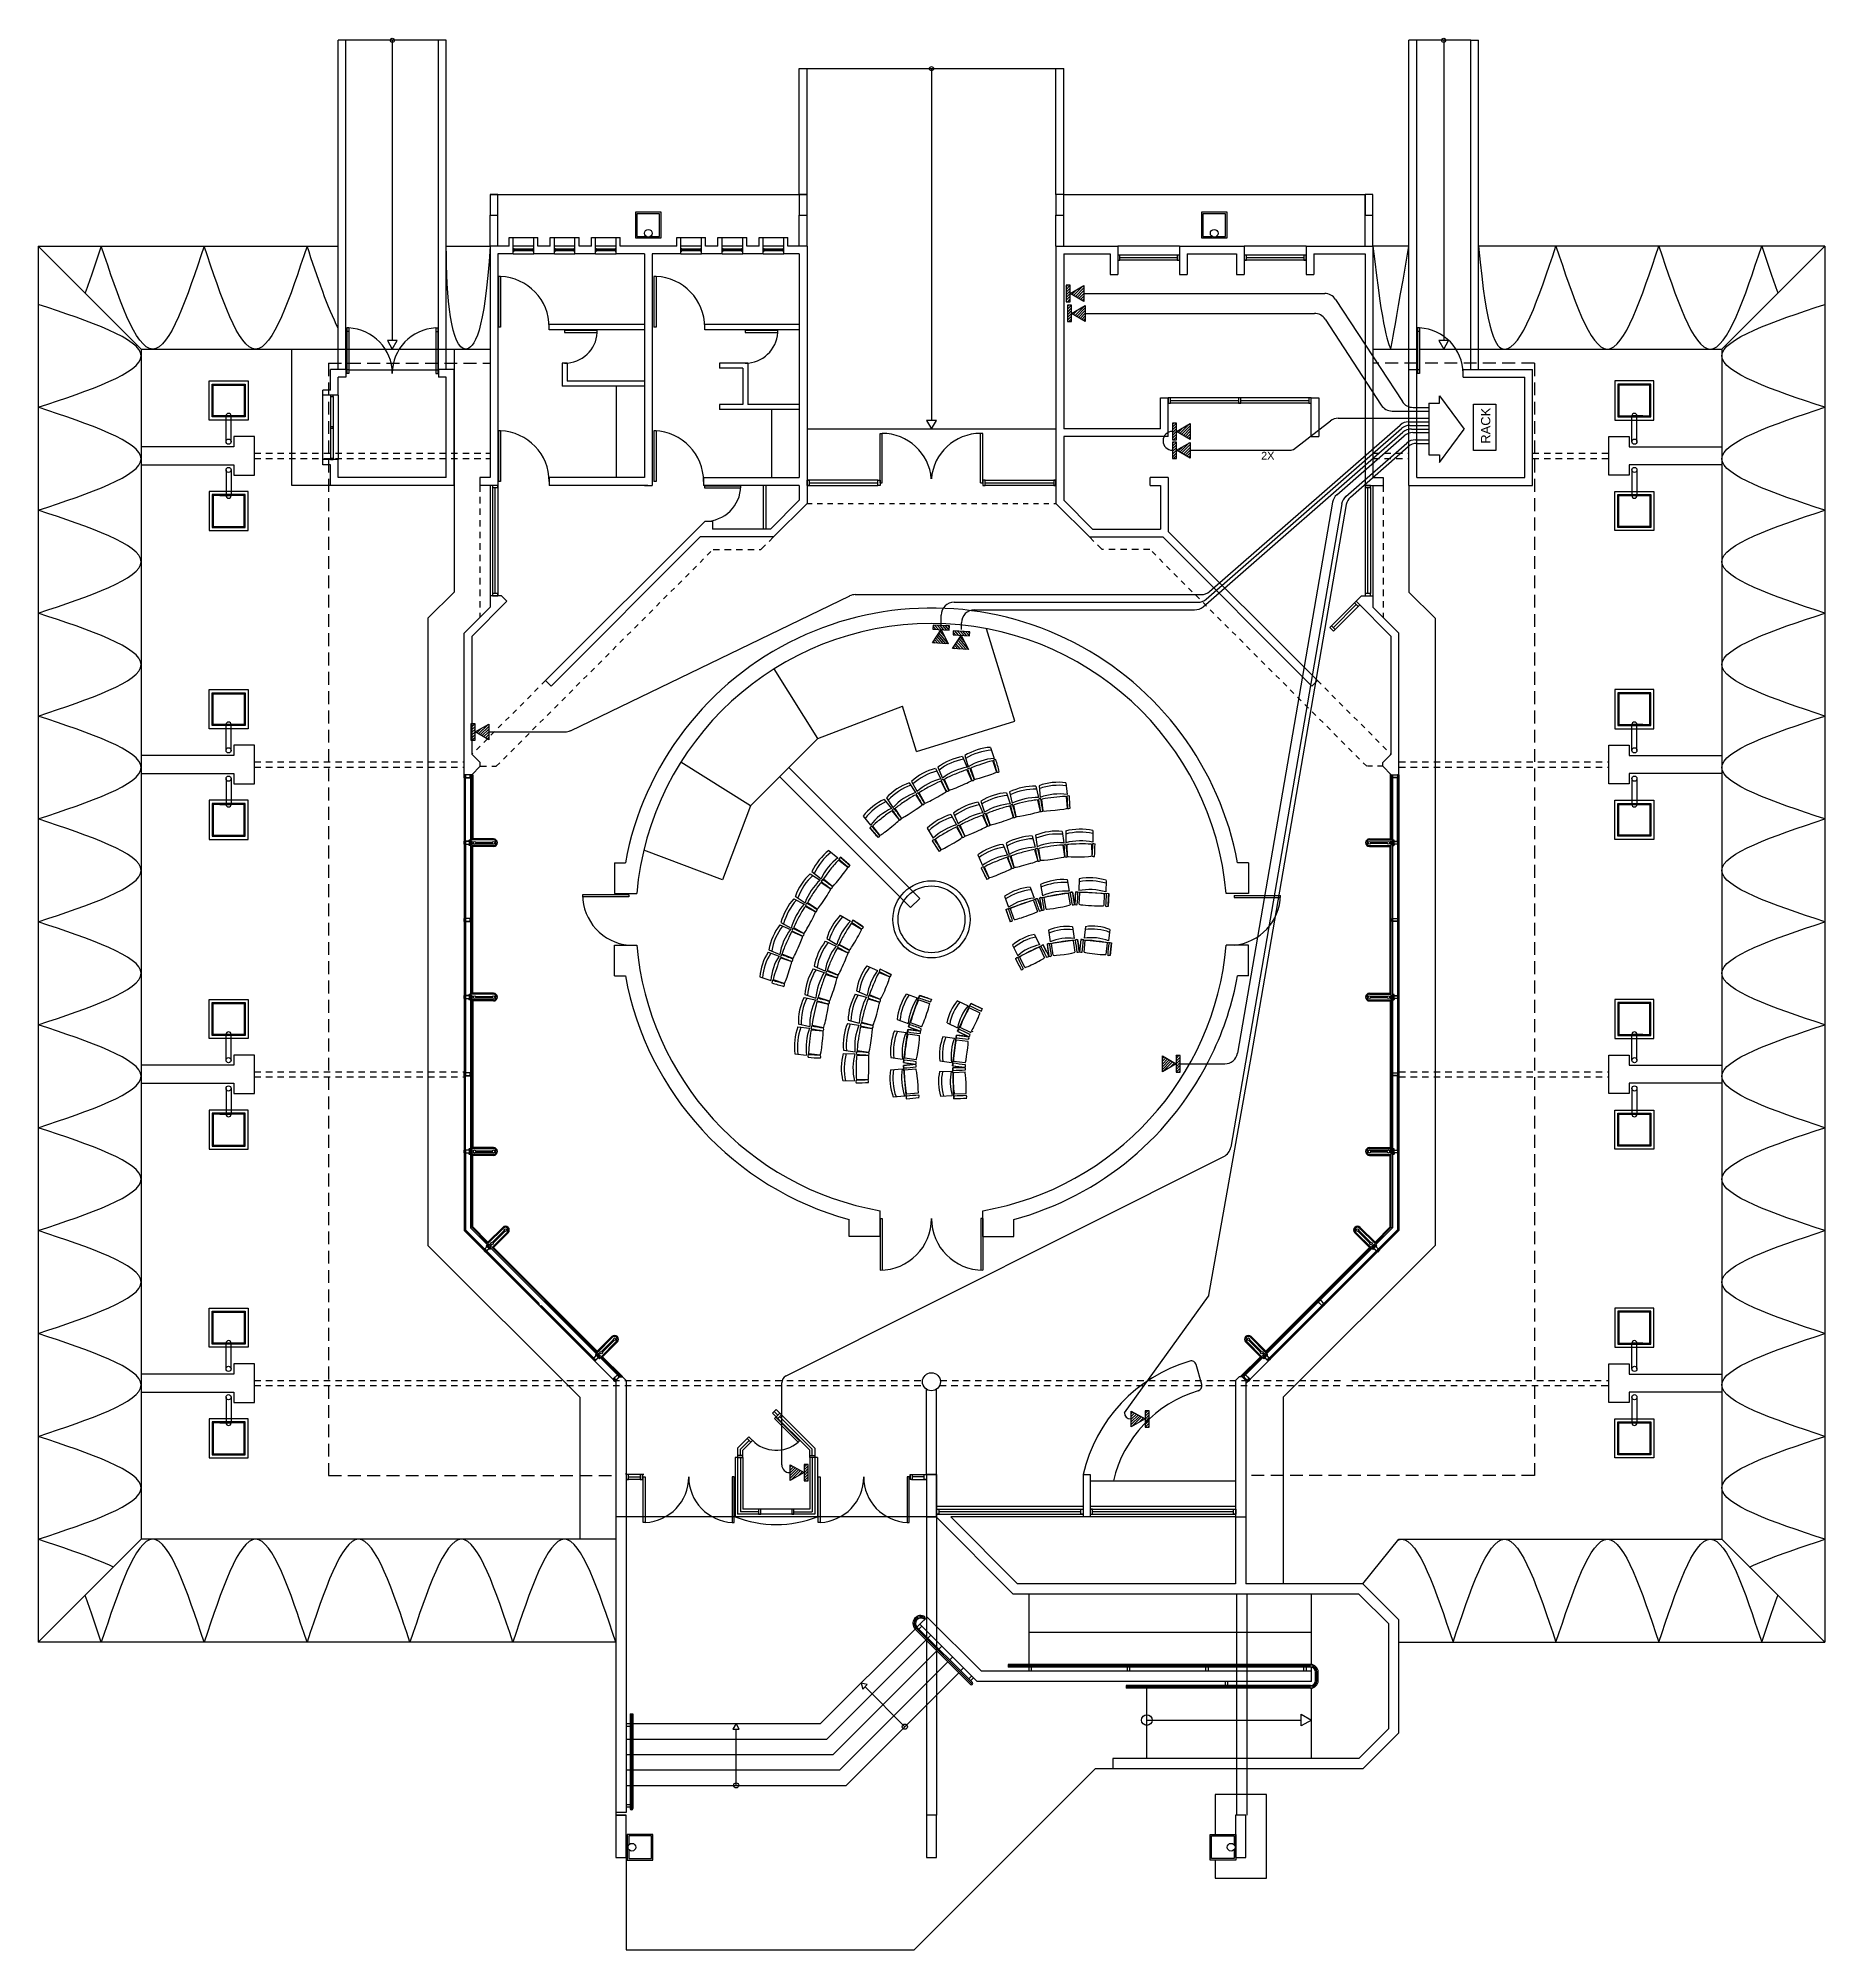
# Model space of a CAD drawing. Extents: x -1592 to 8, y 0 to 418.
# Drawn here: x -1164.31 to -1129.59, y 360.12 to 397.27 of the extents above; entities that cross this region are included whole.
import ezdxf

# ---------------------------------------------------------------- set-up
doc = ezdxf.new("R2010")
doc.units = 0
doc.header["$LTSCALE"] = 0.5
doc.header["$MEASUREMENT"] = 0
doc.linetypes.add('DASHED2', pattern=[0.375, 0.25, -0.125])
for name, color, linetype in [('4', 5, 'CONTINUOUS'), ('butacas', 1, 'CONTINUOUS'), ('edificio', 1, 'CONTINUOUS'), ('fib-optica', 2, 'CONTINUOUS'), ('SALIDAS', 3, 'CONTINUOUS'), ('texturas', 6, 'CONTINUOUS'), ('vidrio', 6, 'CONTINUOUS')]:
    doc.layers.add(name, color=color, linetype=linetype)
doc.styles.add('SANSSERIF', font='sas_____.pfb')

msp = doc.modelspace()

# ---------------------------------------------------------------- texts
at = {"layer": '4', "color": 1, "insert": (-1136.087, 390.09), "char_height": 0.18, "attachment_point": 9, "rotation": 90, "style": 'SANSSERIF'}
msp.add_mtext('RACK', dxfattribs=at)
at = {"layer": 'SALIDAS', "color": 1, "style": 'SANSSERIF'}
msp.add_text('2X', height=0.15, dxfattribs=at).set_placement((-1140.543, 389.084))

# ---------------------------------------------------------------- blocks, each defined once
blk = doc.blocks.new('butacas')
at = {"layer": 'butacas'}
for p, q in [((0.606, 3.164), (0.696, 2.955)), ((0.647, 3.182), (0.716, 2.966)), ((1.147, 3.343), (1.216, 3.127)), ((1.192, 3.078), (1.262, 2.864)), ((-0.434, 2.655), (-0.309, 2.465)), ((-0.388, 2.682), (-0.28, 2.483)), ((0.075, 2.932), (0.182, 2.732)), ((0.123, 2.956), (0.213, 2.747)), ((0.18, 2.684), (0.287, 2.486)), ((0.342, 2.513), (0.253, 2.719)), ((0.689, 2.908), (0.778, 2.701)), ((0.835, 2.723), (0.764, 2.936)), ((2.612, 2.654), (2.636, 2.429)), ((-0.917, 2.333), (-0.775, 2.156)), ((-0.873, 2.365), (-0.748, 2.176)), ((-0.307, 2.417), (-0.183, 2.229)), ((-0.131, 2.26), (-0.238, 2.458)), ((0.906, 2.277), (0.998, 2.07)), ((0.961, 2.298), (1.032, 2.083)), ((1.46, 2.462), (1.531, 2.246)), ((1.518, 2.477), (1.565, 2.255)), ((2.031, 2.588), (2.079, 2.366)), ((2.063, 2.32), (2.11, 2.1)), ((2.09, 2.597), (2.114, 2.372)), ((2.168, 2.11), (2.144, 2.333)), ((2.616, 2.385), (2.64, 2.161)), ((-1.328, 2.006), (-1.186, 1.828)), ((-0.769, 2.108), (-0.629, 1.932)), ((-0.58, 1.967), (-0.704, 2.155)), ((0.373, 2.036), (0.487, 1.839)), ((0.426, 2.062), (0.519, 1.855)), ((0.992, 2.022), (1.084, 1.816)), ((1.138, 1.837), (1.068, 2.051)), ((1.52, 2.199), (1.59, 1.985)), ((1.646, 2), (1.599, 2.22)), ((-1.2, 1.78), (-1.035, 1.592)), ((-1.001, 1.636), (-1.141, 1.812)), ((-0.081, 1.773), (0.032, 1.576)), ((0.011, 1.529), (0.149, 1.32)), ((0.187, 1.358), (0.075, 1.553)), ((0.486, 1.791), (0.599, 1.596)), ((0.65, 1.623), (0.558, 1.828)), ((1.957, 1.621), (2.018, 1.403)), ((2.022, 1.635), (2.055, 1.41)), ((2.542, 1.711), (2.575, 1.486)), ((2.608, 1.716), (2.612, 1.489)), ((3.133, 1.726), (3.138, 1.499)), ((-1.995, 1.341), (-1.818, 1.199)), ((-1.801, 1.153), (-1.625, 1.013)), ((-1.769, 1.212), (-1.581, 1.047)), ((0.904, 1.255), (0.991, 1.046)), ((1.388, 1.459), (1.476, 1.249)), ((1.451, 1.48), (1.512, 1.262)), ((1.469, 1.202), (1.556, 0.994)), ((1.607, 1.012), (1.547, 1.229)), ((2.005, 1.356), (2.065, 1.139)), ((2.118, 1.151), (2.086, 1.373)), ((2.556, 1.442), (2.588, 1.219)), ((2.642, 1.224), (2.638, 1.449)), ((3.113, 1.458), (3.117, 1.233)), ((-2.355, 0.886), (-2.166, 0.761)), ((-2.323, 0.93), (-2.146, 0.789)), ((-1.922, 0.642), (-2.098, 0.782)), ((0.964, 1.002), (1.077, 0.778)), ((1.118, 0.81), (1.031, 1.018)), ((2.635, 0.772), (2.675, 0.549)), ((2.873, 0.787), (2.861, 0.56)), ((3.398, 0.759), (3.386, 0.533)), ((-2.674, 0.402), (-2.474, 0.294)), ((-2.646, 0.449), (-2.457, 0.323)), ((-2.146, 0.717), (-1.958, 0.593)), ((1.422, 0.453), (1.498, 0.239)), ((1.448, 0.191), (2.061, 0.408)), ((1.917, 0.628), (1.993, 0.414)), ((2.061, 0.408), (2.145, 0.172)), ((2.101, 0.418), (2.741, 0.531)), ((2.101, 0.418), (2.145, 0.172)), ((2.118, 0.681), (2.157, 0.457)), ((2.228, 0.2), (2.189, 0.421)), ((2.657, 0.504), (2.696, 0.282)), ((2.741, 0.531), (2.785, 0.285)), ((2.798, 0.535), (2.785, 0.285)), ((2.798, 0.535), (3.447, 0.501)), ((2.873, 0.293), (2.884, 0.518)), ((3.359, 0.493), (3.347, 0.268)), ((3.447, 0.501), (3.434, 0.251)), ((-2.45, 0.252), (-2.252, 0.145)), ((-2.221, 0.197), (-2.408, 0.321)), ((-1.773, 0.081), (-1.576, -0.032)), ((1.448, 0.191), (1.532, -0.045)), ((1.61, -0.004), (1.535, 0.208)), ((1.983, 0.367), (2.058, 0.155)), ((-2.948, -0.108), (-2.74, -0.198)), ((-2.925, -0.059), (-2.725, -0.168)), ((-2.712, -0.238), (-2.506, -0.327)), ((-2.479, -0.273), (-2.677, -0.165)), ((-1.553, -0.075), (-1.358, -0.187)), ((-1.529, -0.011), (-1.32, -0.149)), ((2.001, -0.291), (2.101, -0.495)), ((2.272, -0.212), (2.305, -0.437)), ((2.743, -0.145), (2.775, -0.369)), ((2.995, -0.141), (2.969, -0.366)), ((3.467, -0.194), (3.442, -0.42)), ((-3.177, -0.64), (-2.962, -0.712)), ((-3.158, -0.59), (-2.949, -0.68)), ((-2.695, -0.763), (-2.902, -0.674)), ((-2.062, -0.426), (-1.855, -0.519)), ((-2.036, -0.373), (-1.839, -0.487)), ((-1.828, -0.558), (-1.623, -0.65)), ((-1.596, -0.599), (-1.791, -0.486)), ((1.575, -0.503), (1.676, -0.706)), ((1.633, -0.759), (2.17, -0.493)), ((1.816, -0.933), (1.716, -0.732)), ((2.097, -0.543), (2.197, -0.744)), ((2.17, -0.493), (2.281, -0.717)), ((2.247, -0.474), (2.841, -0.389)), ((2.247, -0.474), (2.282, -0.722)), ((2.367, -0.697), (2.335, -0.474)), ((2.756, -0.414), (2.788, -0.636)), ((2.841, -0.389), (2.876, -0.636)), ((2.904, -0.388), (2.876, -0.636)), ((2.904, -0.388), (3.5, -0.455)), ((2.965, -0.634), (2.99, -0.41)), ((3.412, -0.458), (3.387, -0.681)), ((3.5, -0.455), (3.473, -0.703)), ((-2.931, -0.749), (-2.717, -0.82)), ((-2.298, -0.961), (-2.083, -1.032)), ((-2.277, -0.906), (-2.07, -0.998)), ((-2.051, -1.068), (-1.837, -1.138)), ((-1.816, -1.084), (-2.022, -0.992)), ((-1.255, -0.904), (-1.046, -0.991)), ((-1.018, -1.031), (-0.81, -1.118)), ((-1.002, -0.964), (-0.778, -1.077)), ((1.633, -0.759), (1.744, -0.983)), ((-3.336, -1.115), (-3.121, -1.187)), ((-2.86, -1.247), (-3.073, -1.176)), ((-2.462, -1.46), (-2.246, -1.531)), ((-1.48, -1.451), (-1.262, -1.512)), ((-1.459, -1.388), (-1.249, -1.476)), ((-0.994, -1.556), (-1.202, -1.469)), ((-0.493, -1.45), (-0.279, -1.526)), ((-0.446, -2.09), (-0.231, -1.476)), ((-0.231, -1.476), (0.005, -1.559)), ((-2.477, -1.518), (-2.255, -1.565)), ((-2.22, -1.599), (-2, -1.646)), ((-1.985, -1.59), (-2.199, -1.52)), ((-1.229, -1.547), (-1.012, -1.607)), ((-0.248, -1.563), (-0.036, -1.637)), ((0.506, -2.175), (0.765, -1.634)), ((0.507, -1.58), (0.712, -1.677)), ((0.738, -1.718), (0.941, -1.815)), ((0.765, -1.634), (0.99, -1.741)), ((-2.597, -2.09), (-2.372, -2.114)), ((-2.588, -2.031), (-2.366, -2.079)), ((-2.333, -2.144), (-2.11, -2.168)), ((-2.1, -2.11), (-2.32, -2.063)), ((-1.635, -2.022), (-1.41, -2.055)), ((-1.621, -1.957), (-1.403, -2.018)), ((-1.373, -2.086), (-1.151, -2.118)), ((-1.139, -2.065), (-1.356, -2.005)), ((-0.72, -2.166), (-0.495, -2.197)), ((-0.667, -1.946), (-0.453, -2.021)), ((-0.545, -2.783), (-0.458, -2.139)), ((-0.458, -2.139), (-0.21, -2.172)), ((-0.457, -2.227), (-0.234, -2.257)), ((-0.446, -2.09), (-0.21, -2.172)), ((-0.193, -2.086), (-0.405, -2.011)), ((0.302, -2.009), (0.507, -2.106)), ((0.506, -2.175), (0.732, -2.283)), ((0.758, -2.199), (0.555, -2.102)), ((-1.711, -2.542), (-1.486, -2.575)), ((-1.219, -2.588), (-1.442, -2.556)), ((0.223, -2.279), (0.448, -2.308)), ((0.409, -2.845), (0.484, -2.249)), ((0.484, -2.249), (0.732, -2.281)), ((0.486, -2.338), (0.709, -2.366)), ((-2.654, -2.612), (-2.429, -2.636)), ((-2.161, -2.64), (-2.385, -2.616)), ((-1.716, -2.608), (-1.489, -2.612)), ((-1.449, -2.638), (-1.224, -2.642)), ((-0.795, -2.925), (-0.57, -2.904)), ((-0.79, -2.687), (-0.566, -2.717)), ((-0.547, -2.839), (-0.298, -2.816)), ((-0.487, -3.487), (-0.547, -2.839)), ((-0.545, -2.783), (-0.298, -2.816)), ((-0.526, -2.925), (-0.302, -2.905)), ((-0.298, -2.728), (-0.521, -2.698)), ((0.159, -2.958), (0.386, -2.949)), ((0.163, -2.751), (0.388, -2.779)), ((0.409, -2.845), (0.657, -2.876)), ((0.412, -2.886), (0.662, -2.876)), ((0.436, -3.485), (0.412, -2.886)), ((0.428, -2.973), (0.653, -2.964)), ((0.655, -2.788), (0.432, -2.759)), ((-1.726, -3.133), (-1.499, -3.138)), ((-1.233, -3.117), (-1.458, -3.113)), ((-0.747, -3.448), (-0.521, -3.427)), ((-0.487, -3.487), (-0.238, -3.464)), ((-0.258, -3.378), (-0.482, -3.398)), ((0.178, -3.433), (0.405, -3.424)), ((0.436, -3.485), (0.686, -3.475)), ((0.67, -3.388), (0.445, -3.397))]:
    blk.add_line(p, q, dxfattribs=at)
for centre, radius, start, end in [((1.243, 3.044), 0.0607, 82.7048, 129.1855), ((7.926, 4.887), 6.957, 194.9562, 196.9341), ((-5.404, 1.078), 6.957, 14.9562, 16.9341), ((0.236, 2.66), 0.0607, 92.606, 139.0867), ((6.503, 5.624), 6.957, 204.8574, 206.8353), ((-5.974, -0.42), 6.957, 24.8574, 26.8353), ((0.743, 2.878), 0.0607, 87.5403, 134.021), ((7.247, 5.278), 6.957, 199.7917, 201.7696), ((-5.715, 0.359), 6.957, 19.7917, 21.7696), ((0.789, 2.758), 0.0607, 267.5403, 314.021), ((1.278, 2.921), 0.0607, 262.7048, 309.1855), ((-0.249, 2.398), 0.0607, 97.6717, 144.1525), ((5.731, 5.904), 6.957, 209.9231, 211.9011), ((-6.163, -1.218), 6.957, 29.9231, 31.9011), ((-0.183, 2.288), 0.0607, 277.6717, 324.1525), ((0.292, 2.544), 0.0607, 272.606, 319.0867), ((2.111, 2.281), 0.0607, 75.9451, 122.4258), ((8.964, 3.325), 6.957, 188.1965, 190.1744), ((-4.722, 1.111), 6.957, 8.1965, 10.1744), ((2.659, 2.341), 0.0607, 69.9858, 116.4665), ((9.584, 2.667), 6.957, 182.2372, 184.2151), ((-4.258, 1.887), 6.957, 2.2372, 4.2151), ((-0.709, 2.094), 0.0607, 102.7375, 149.2182), ((4.938, 6.114), 6.957, 214.9889, 216.9668), ((-6.281, -2.03), 6.957, 34.9889, 36.9668), ((-0.634, 1.99), 0.0607, 282.7375, 329.2182), ((1.047, 1.994), 0.0607, 87.8637, 134.3444), ((7.537, 4.429), 6.957, 200.1151, 202.093), ((-5.397, -0.562), 6.957, 20.1151, 22.093), ((1.571, 2.165), 0.0607, 81.9044, 128.3851), ((8.279, 3.914), 6.957, 194.1558, 196.1337), ((-5.103, 0.292), 6.957, 14.1558, 16.1337), ((1.605, 2.041), 0.0607, 261.9044, 308.3851), ((2.131, 2.155), 0.0607, 255.9451, 302.4258), ((2.666, 2.213), 0.0607, 249.9858, 296.4665), ((-1.141, 1.75), 0.0607, 107.8032, 154.2839), ((4.129, 6.253), 6.957, 220.0546, 222.0325), ((-6.327, -2.85), 6.957, 40.0546, 42.0325), ((-1.057, 1.653), 0.0607, 287.8032, 334.2839), ((0.066, 1.492), 0.0607, 99.7823, 146.263), ((5.912, 5.216), 6.957, 212.0337, 214.0116), ((-5.711, -2.339), 6.957, 32.0337, 34.0116), ((0.543, 1.768), 0.0607, 93.823, 140.3037), ((6.745, 4.865), 6.957, 206.0744, 208.0523), ((-5.6, -1.443), 6.957, 26.0744, 28.0523), ((0.602, 1.654), 0.0607, 273.823, 320.3037), ((1.093, 1.874), 0.0607, 267.8637, 314.3444), ((-1.74, 1.153), 0.0607, 115.568, 162.0487), ((2.874, 6.327), 6.957, 227.8194, 229.7973), ((-6.256, -4.105), 6.957, 47.8194, 49.7973), ((0.136, 1.384), 0.0607, 279.7823, 326.263), ((1.523, 1.172), 0.0607, 85.9215, 132.4022), ((8.091, 3.387), 6.957, 198.1729, 200.1508), ((-5.004, -1.164), 6.957, 18.1729, 20.1508), ((2.054, 1.32), 0.0607, 78.6837, 125.1644), ((8.85, 2.689), 6.957, 190.9351, 192.913), ((-4.714, -0.175), 6.957, 10.9351, 12.913), ((2.081, 1.194), 0.0607, 258.6837, 305.1644), ((2.601, 1.4), 0.0607, 71.4459, 117.9266), ((9.514, 1.902), 6.957, 183.6973, 185.6753), ((2.611, 1.272), 0.0607, 251.4459, 297.9266), ((-4.303, 0.769), 6.957, 3.6973, 5.6753), ((10.074, 1.037), 6.957, 176.4595, 178.4375), ((3.147, 1.282), 0.0607, 244.2081, 290.6889), ((3.153, 1.41), 0.0607, 64.2081, 110.6889), ((-3.775, 1.655), 6.957, 356.4595, 358.4375), ((-2.084, 0.722), 0.0607, 120.6337, 167.1144), ((-6.119, -4.914), 6.957, 52.8851, 54.863), ((-1.643, 1.069), 0.0607, 295.568, 342.0487), ((1.014, 0.958), 0.0607, 93.1593, 139.64), ((7.251, 3.983), 6.957, 205.4107, 207.3886), ((-5.166, -2.181), 6.957, 25.4107, 27.3886), ((1.071, 0.843), 0.0607, 273.1593, 319.64), ((1.565, 1.051), 0.0607, 265.9215, 312.4022), ((2.054, 6.283), 6.957, 232.8851, 234.863), ((-1.98, 0.647), 0.0607, 300.6337, 347.1144), ((2.058, 0.342), 0.0607, 86.2296, 132.7103), ((8.615, 2.592), 6.957, 198.4809, 200.4589), ((-4.456, -2.029), 6.957, 18.4809, 20.4589), ((2.136, 0.363), 0.0607, 76.7907, 123.2715), ((8.973, 1.507), 6.957, 189.0421, 191.0201), ((-4.678, -0.908), 6.957, 9.0421, 11.0201), ((2.727, 0.467), 0.0607, 76.7907, 123.2715), ((9.564, 1.611), 6.957, 189.0421, 191.0201), ((-4.088, -0.803), 6.957, 9.0421, 11.0201), ((9.738, 0.046), 6.957, 176.0074, 177.9853), ((2.819, 0.473), 0.0607, 63.756, 110.2367), ((-4.106, 0.772), 6.957, 356.0074, 357.9853), ((10.337, 0.014), 6.957, 176.0074, 177.9853), ((3.419, 0.442), 0.0607, 63.756, 110.2367), ((-3.507, 0.741), 6.957, 356.0074, 357.9853), ((-2.39, 0.263), 0.0607, 125.6994, 172.1802), ((1.242, 6.168), 6.957, 237.9508, 239.9288), ((-5.911, -5.708), 6.957, 57.9508, 59.9288), ((-2.279, 0.197), 0.0607, 305.6994, 352.1802), ((1.492, 0.142), 0.0607, 86.2296, 132.7103), ((8.049, 2.392), 6.957, 198.4809, 200.4589), ((-5.022, -2.229), 6.957, 18.4809, 20.4589), ((2.101, 0.221), 0.0607, 266.2296, 312.7103), ((2.159, 0.236), 0.0607, 256.7907, 303.2715), ((2.749, 0.341), 0.0607, 256.7907, 303.2715), ((2.813, 0.345), 0.0607, 243.756, 290.2367), ((3.412, 0.313), 0.0607, 243.756, 290.2367), ((-2.653, -0.222), 0.0607, 130.7652, 177.2459), ((0.443, 5.98), 6.957, 243.0166, 244.9945), ((-5.633, -6.481), 6.957, 63.0166, 64.9945), ((-2.537, -0.278), 0.0607, 310.7652, 357.2459), ((-1.492, -0.066), 0.0607, 123.737, 170.2177), ((2.339, 5.711), 6.957, 235.9884, 237.9663), ((-5.216, -5.912), 6.957, 55.9884, 57.9663), ((-1.384, -0.136), 0.0607, 303.737, 350.2177), ((1.535, 0.021), 0.0607, 266.2296, 312.7103), ((-2.873, -0.728), 0.0607, 135.8309, 182.3116), ((-0.337, 5.723), 6.957, 248.0823, 250.0602), ((-5.289, -7.225), 6.957, 68.0823, 70.0602), ((-1.768, -0.543), 0.0607, 129.6963, 176.177), ((1.443, 5.6), 6.957, 241.9477, 243.9256), ((-4.865, -6.745), 6.957, 61.9477, 63.9256), ((-1.654, -0.602), 0.0607, 309.6963, 356.177), ((1.682, -0.803), 0.0607, 93.1377, 139.6185), ((-4.5, -3.94), 6.957, 25.3891, 27.3671), ((2.175, -0.558), 0.0607, 93.1377, 139.6185), ((8.413, 2.464), 6.957, 205.3891, 207.3671), ((-4.007, -3.695), 6.957, 25.3891, 27.3671), ((2.232, -0.673), 0.0607, 273.1377, 319.6185), ((2.28, -0.531), 0.0607, 74.9106, 121.3913), ((9.151, 0.389), 6.957, 187.162, 189.1399), ((2.299, -0.658), 0.0607, 254.9106, 301.3913), ((-4.572, -1.577), 6.957, 7.162, 9.1399), ((2.825, -0.453), 0.0607, 74.9106, 121.3913), ((9.696, 0.467), 6.957, 187.162, 189.1399), ((2.843, -0.58), 0.0607, 254.9106, 301.3913), ((-4.028, -1.499), 6.957, 7.162, 9.1399), ((9.803, -1.289), 6.957, 172.5992, 174.5772), ((2.908, -0.579), 0.0607, 240.3478, 286.8285), ((2.922, -0.451), 0.0607, 60.3478, 106.8285), ((-3.973, 0.259), 6.957, 352.5992, 354.5772), ((10.35, -1.351), 6.957, 172.5992, 174.5772), ((3.454, -0.64), 0.0607, 240.3478, 286.8285), ((3.469, -0.513), 0.0607, 60.3478, 106.8285), ((-3.427, 0.198), 6.957, 352.5992, 354.5772), ((-2.753, -0.774), 0.0607, 315.8309, 2.3116), ((-1.994, -1.047), 0.0607, 135.6556, 182.1363), ((0.562, 5.397), 6.957, 247.907, 249.8849), ((-4.429, -7.537), 6.957, 67.907, 69.8849), ((-1.874, -1.093), 0.0607, 315.6556, 2.1363), ((-0.958, -1.014), 0.0607, 130.36, 176.8407), ((2.181, 5.166), 6.957, 242.6114, 244.5893), ((-3.983, -7.251), 6.957, 62.6114, 64.5893), ((-0.843, -1.071), 0.0607, 310.36, 356.8407), ((7.92, 2.22), 6.957, 205.3891, 207.3671), ((1.739, -0.918), 0.0607, 273.1377, 319.6185), ((-3.04, -1.227), 0.0607, 140.6664, 187.1471), ((-1.057, 5.415), 6.957, 252.9178, 254.8957), ((-4.9, -7.905), 6.957, 72.9178, 74.8957), ((-2.916, -1.263), 0.0607, 320.6664, 7.1471), ((-1.172, -1.523), 0.0607, 137.5978, 184.0785), ((-3.387, -8.091), 6.957, 69.8492, 71.8271), ((-0.182, -1.52), 0.0607, 137.4455, 183.9262), ((-2.414, -8.083), 6.957, 69.6969, 71.6748), ((-2.165, -1.571), 0.0607, 141.6149, 188.0956), ((-0.292, 5.103), 6.957, 253.8663, 255.8442), ((-3.914, -8.279), 6.957, 73.8663, 75.8442), ((-2.041, -1.605), 0.0607, 321.6149, 8.0956), ((1.164, 5.004), 6.957, 249.8492, 251.8271), ((-1.051, -1.565), 0.0607, 317.5978, 4.0785), ((2.171, 5), 6.957, 249.6969, 251.6748), ((-0.061, -1.562), 0.0607, 317.4455, 3.9262), ((0.809, -1.682), 0.0607, 131.2209, 177.7017), ((3.855, 4.544), 6.957, 243.4723, 245.4503), ((-2.122, -7.965), 6.957, 63.4723, 65.4503), ((0.925, -1.738), 0.0607, 311.2209, 357.7017), ((-2.281, -2.111), 0.0607, 147.5742, 194.0549), ((-1.111, 4.722), 6.957, 259.8256, 261.8035), ((-3.325, -8.964), 6.957, 79.8256, 81.8035), ((-2.155, -2.131), 0.0607, 327.5742, 14.0549), ((-1.32, -2.054), 0.0607, 144.8356, 191.3163), ((0.175, 4.714), 6.957, 257.087, 259.0649), ((-2.689, -8.85), 6.957, 77.087, 79.0649), ((-1.194, -2.081), 0.0607, 324.8356, 11.3163), ((-0.401, -2.172), 0.0607, 149.0256, 195.5063), ((0.595, 4.688), 6.957, 261.277, 263.2549), ((-1.27, -9.049), 6.957, 81.277, 83.2549), ((-0.381, -2.086), 0.0607, 137.4455, 183.9262), ((1.973, 4.434), 6.957, 249.6969, 251.6748), ((-2.613, -8.649), 6.957, 69.6969, 71.6748), ((-0.274, -2.189), 0.0607, 329.0256, 15.5063), ((-0.259, -2.129), 0.0607, 317.4455, 3.9262), ((0.572, -2.179), 0.0607, 131.2209, 177.7017), ((3.618, 4.048), 6.957, 243.4723, 245.4503), ((-2.359, -8.461), 6.957, 63.4723, 65.4503), ((-1.4, -2.601), 0.0607, 152.0734, 198.5541), ((-1.902, -9.514), 6.957, 84.3247, 86.3027), ((-1.272, -2.611), 0.0607, 332.0734, 18.5541), ((0.542, -2.282), 0.0607, 149.5145, 195.9952), ((1.48, 4.586), 6.957, 261.7659, 263.7438), ((-0.269, -9.166), 6.957, 81.7659, 83.7438), ((0.669, -2.298), 0.0607, 329.5145, 15.9952), ((0.688, -2.234), 0.0607, 311.2209, 357.7017), ((-2.341, -2.659), 0.0607, 153.5335, 200.0142), ((-1.887, 4.258), 6.957, 265.7849, 267.7628), ((-2.667, -9.584), 6.957, 85.7849, 87.7628), ((-2.213, -2.666), 0.0607, 333.5335, 20.0142), ((-0.769, 4.303), 6.957, 264.3247, 266.3027), ((-0.484, -2.859), 0.0607, 162.0357, 208.5165), ((-0.482, -2.766), 0.0607, 149.0256, 195.5063), ((0.218, -9.755), 6.957, 94.2871, 96.2651), ((0.515, 4.094), 6.957, 261.277, 263.2549), ((-1.057, 4.05), 6.957, 274.2871, 276.2651), ((-1.351, -9.643), 6.957, 81.277, 83.2549), ((-0.356, -2.847), 0.0607, 342.0357, 28.5165), ((-0.355, -2.783), 0.0607, 329.0256, 15.5063), ((0.472, -2.827), 0.0607, 149.5145, 195.9952), ((0.474, -2.908), 0.0607, 159.0685, 205.5492), ((1.41, 4.041), 6.957, 261.7659, 263.7438), ((0.817, -9.832), 6.957, 91.3199, 93.2978), ((0.259, 4.02), 6.957, 271.3199, 273.2978), ((-0.338, -9.712), 6.957, 81.7659, 83.7438), ((0.6, -2.844), 0.0607, 329.5145, 15.9952), ((0.602, -2.903), 0.0607, 339.0685, 25.5492), ((-1.41, -3.153), 0.0607, 159.3111, 205.7919), ((-1.037, -10.074), 6.957, 91.5625, 93.5405), ((-1.655, 3.775), 6.957, 271.5625, 273.5405), ((-1.282, -3.147), 0.0607, 339.3111, 25.7919), ((-0.429, -3.456), 0.0607, 162.0357, 208.5165), ((0.273, -10.353), 6.957, 94.2871, 96.2651), ((-1.002, 3.452), 6.957, 274.2871, 276.2651), ((-0.301, -3.444), 0.0607, 342.0357, 28.5165), ((0.496, -3.458), 0.0607, 159.0685, 205.5492), ((0.839, -10.381), 6.957, 91.3199, 93.2978), ((0.281, 3.471), 6.957, 271.3199, 273.2978), ((0.624, -3.453), 0.0607, 339.0685, 25.5492)]:
    blk.add_arc(centre, radius, start, end, dxfattribs=at)
for centre, major_axis, ratio, start_param, end_param in [((0.487, 2.776), (0.572, 0.247), 0.547021, 1.135438, 2.006154), ((0.51, 2.723), (0.572, 0.247), 0.547021, 1.135438, 2.006154), ((0.991, 2.969), (0.593, 0.191), 0.547021, 1.135438, 2.006154), ((1.009, 2.914), (0.593, 0.191), 0.547021, 1.135438, 2.006154), ((1.061, 2.753), (0.593, 0.191), 0.547021, 1.135438, 2.006154), ((0.978, 3.007), (0.214, 0.071), 0.055531, 0, 3.141593), ((-0.483, 2.252), (0.52, 0.343), 0.547021, 1.135438, 2.006154), ((-0.452, 2.204), (0.52, 0.343), 0.547021, 1.135438, 2.006154), ((-0.01, 2.535), (0.548, 0.296), 0.547021, 1.135438, 2.006154), ((0.018, 2.485), (0.548, 0.296), 0.547021, 1.135438, 2.006154), ((0.098, 2.336), (0.548, 0.296), 0.547021, 1.135438, 2.006154), ((-0.029, 2.571), (0.209, 0.113), 0.05261, 0, 3.141593), ((0.577, 2.568), (0.572, 0.247), 0.547021, 1.135438, 2.006154), ((0.471, 2.814), (0.218, 0.094), 0.05261, 0, 3.141593), ((0.56, 2.607), (0.218, 0.094), 0.05261, 3.141593, 6.283185), ((1.049, 2.794), (0.214, 0.071), 0.055531, 3.141593, 6.283185), ((2.384, 2.319), (0.619, 0.067), 0.547021, 1.135438, 2.006154), ((2.39, 2.261), (0.619, 0.067), 0.547021, 1.135438, 2.006154), ((-0.93, 1.928), (0.487, 0.388), 0.547021, 1.135438, 2.006154), ((-0.894, 1.883), (0.487, 0.388), 0.547021, 1.135438, 2.006154), ((-0.358, 2.063), (0.52, 0.343), 0.547021, 1.135438, 2.006154), ((-0.506, 2.286), (0.198, 0.131), 0.05261, 0, 3.141593), ((-0.382, 2.098), (0.198, 0.131), 0.05261, 3.141593, 6.283185), ((0.078, 2.373), (0.209, 0.113), 0.05261, 3.141593, 6.283185), ((0.792, 1.888), (0.569, 0.254), 0.547021, 1.135438, 2.006154), ((1.307, 2.086), (0.592, 0.194), 0.547021, 1.135438, 2.006154), ((1.325, 2.032), (0.592, 0.194), 0.547021, 1.135438, 2.006154), ((1.377, 1.871), (0.592, 0.194), 0.547021, 1.135438, 2.006154), ((1.839, 2.23), (0.609, 0.131), 0.547021, 1.135438, 2.006154), ((1.852, 2.174), (0.609, 0.131), 0.547021, 1.135438, 2.006154), ((1.887, 2.009), (0.609, 0.131), 0.547021, 1.135438, 2.006154), ((1.831, 2.27), (0.232, 0.05), 0.05261, 0, 3.141593), ((2.409, 2.093), (0.619, 0.067), 0.547021, 1.135438, 2.006154), ((2.38, 2.359), (0.236, 0.026), 0.05261, 0, 3.141593), ((-0.789, 1.75), (0.487, 0.388), 0.547021, 1.135438, 2.006154), ((-0.955, 1.96), (0.186, 0.148), 0.05261, 0, 3.141593), ((-0.815, 1.784), (0.186, 0.148), 0.05261, 3.141593, 6.283185), ((0.301, 1.637), (0.539, 0.312), 0.547021, 1.135438, 2.006154), ((0.329, 1.587), (0.539, 0.312), 0.547021, 1.135438, 2.006154), ((0.815, 1.835), (0.569, 0.254), 0.547021, 1.135438, 2.006154), ((0.885, 1.68), (0.569, 0.254), 0.547021, 1.135438, 2.006154), ((0.775, 1.925), (0.217, 0.097), 0.05261, 0, 3.141593), ((1.294, 2.125), (0.226, 0.074), 0.05261, 0, 3.141593), ((1.364, 1.911), (0.226, 0.074), 0.05261, 3.141593, 6.283185), ((1.878, 2.05), (0.232, 0.05), 0.05261, 3.141593, 6.283185), ((2.404, 2.135), (0.236, 0.026), 0.05261, 3.141593, 6.283185), ((0.414, 1.44), (0.539, 0.312), 0.547021, 1.135438, 2.006154), ((0.28, 1.672), (0.206, 0.119), 0.05261, 0, 3.141593), ((0.393, 1.477), (0.206, 0.119), 0.05261, 3.141593, 6.283185), ((0.867, 1.719), (0.217, 0.097), 0.05261, 3.141593, 6.283185), ((1.787, 1.253), (0.6, 0.167), 0.547021, 1.135438, 2.006154), ((1.802, 1.198), (0.6, 0.167), 0.547021, 1.135438, 2.006154), ((2.327, 1.367), (0.616, 0.09), 0.547021, 1.135438, 2.006154), ((2.335, 1.31), (0.616, 0.09), 0.547021, 1.135438, 2.006154), ((2.359, 1.143), (0.616, 0.09), 0.547021, 1.135438, 2.006154), ((2.876, 1.412), (0.623, 0.012), 0.547021, 1.135438, 2.006154), ((2.878, 1.355), (0.623, 0.012), 0.547021, 1.135438, 2.006154), ((2.881, 1.185), (0.623, 0.012), 0.547021, 1.135438, 2.006154), ((-1.918, 0.942), (0.389, 0.486), 0.547021, 1.135438, 2.006154), ((-1.873, 0.907), (0.389, 0.486), 0.547021, 1.135438, 2.006154), ((-1.741, 0.801), (0.389, 0.486), 0.547021, 1.135438, 2.006154), ((-1.95, 0.968), (0.148, 0.186), 0.05261, 0, 3.141593), ((1.265, 1.072), (0.574, 0.241), 0.547021, 1.135438, 2.006154), ((1.288, 1.019), (0.574, 0.241), 0.547021, 1.135438, 2.006154), ((1.353, 0.863), (0.574, 0.241), 0.547021, 1.135438, 2.006154), ((1.25, 1.11), (0.219, 0.092), 0.05261, 0, 3.141593), ((1.847, 1.035), (0.6, 0.167), 0.547021, 1.135438, 2.006154), ((1.776, 1.293), (0.229, 0.064), 0.05261, 0, 3.141593), ((1.836, 1.076), (0.229, 0.064), 0.05261, 3.141593, 6.283185), ((2.321, 1.408), (0.235, 0.034), 0.05261, 0, 3.141593), ((2.353, 1.185), (0.235, 0.034), 0.05261, 3.141593, 6.283185), ((2.876, 1.453), (0.238, 0.004), 0.05261, 0, 3.141593), ((2.88, 1.228), (0.238, 0.004), 0.05261, 3.141593, 6.283185), ((-2.243, 0.497), (0.345, 0.519), 0.547021, 1.135438, 2.006154), ((-2.195, 0.465), (0.345, 0.519), 0.547021, 1.135438, 2.006154), ((-2.054, 0.371), (0.345, 0.519), 0.547021, 1.135438, 2.006154), ((-1.774, 0.827), (0.148, 0.186), 0.05261, 3.141593, 6.283185), ((1.337, 0.902), (0.219, 0.092), 0.05261, 3.141593, 6.283185), ((2.43, 0.422), (0.613, 0.108), 0.547021, 1.135438, 2.006154), ((3.116, 0.407), (-0.622, 0.033), 0.547021, 4.277031, 5.147747), ((3.119, 0.465), (-0.622, 0.033), 0.547021, 4.277031, 5.147747), ((-2.528, 0.024), (0.297, 0.547), 0.547021, 1.135438, 2.006154), ((-2.477, -0.003), (0.297, 0.547), 0.547021, 1.135438, 2.006154), ((-2.277, 0.519), (0.131, 0.198), 0.05261, 0, 3.141593), ((-2.09, 0.395), (0.131, 0.198), 0.05261, 3.141593, 6.283185), ((1.773, 0.249), (0.587, 0.208), 0.547021, 1.135438, 2.006154), ((1.792, 0.195), (0.587, 0.208), 0.547021, 1.135438, 2.006154), ((1.848, 0.035), (0.587, 0.208), 0.547021, 1.135438, 2.006154), ((2.44, 0.366), (0.613, 0.108), 0.547021, 1.135438, 2.006154), ((2.47, 0.199), (0.613, 0.108), 0.547021, 1.135438, 2.006154), ((2.423, 0.463), (0.234, 0.041), 0.05261, 0, 3.141593), ((3.108, 0.238), (-0.622, 0.033), 0.547021, 4.277031, 5.147747), ((3.122, 0.505), (-0.237, 0.012), 0.05261, 3.141593, 6.283185), ((-2.328, -0.084), (0.297, 0.547), 0.547021, 1.135438, 2.006154), ((-2.564, 0.043), (0.113, 0.209), 0.05261, 0, 3.141593), ((-2.366, -0.064), (0.113, 0.209), 0.05261, 3.141593, 6.283185), ((-1.637, -0.301), (0.312, 0.539), 0.547021, 1.135438, 2.006154), ((-1.587, -0.329), (0.312, 0.539), 0.547021, 1.135438, 2.006154), ((1.759, 0.288), (0.224, 0.079), 0.05261, 0, 3.141593), ((1.834, 0.075), (0.224, 0.079), 0.05261, 3.141593, 6.283185), ((2.462, 0.241), (0.234, 0.041), 0.05261, 3.141593, 6.283185), ((3.11, 0.281), (-0.237, 0.012), 0.05261, 0, 3.141593), ((-2.77, -0.472), (0.248, 0.571), 0.547021, 1.135438, 2.006154), ((-2.717, -0.495), (0.248, 0.571), 0.547021, 1.135438, 2.006154), ((-2.561, -0.562), (0.248, 0.571), 0.547021, 1.135438, 2.006154), ((-2.807, -0.456), (0.095, 0.218), 0.05261, 0, 3.141593), ((-2.601, -0.545), (0.095, 0.218), 0.05261, 3.141593, 6.283185), ((-1.44, -0.414), (0.312, 0.539), 0.547021, 1.135438, 2.006154), ((-1.672, -0.28), (0.119, 0.206), 0.05261, 0, 3.141593), ((-1.477, -0.393), (0.119, 0.206), 0.05261, 3.141593, 6.283185), ((1.925, -0.674), (0.505, 0.25), 0.604555, 1.135438, 2.006154), ((1.951, -0.725), (0.505, 0.25), 0.604555, 1.135438, 2.006154), ((2.551, -0.484), (0.558, 0.08), 0.604555, 1.135438, 2.006154), ((2.56, -0.541), (0.558, 0.08), 0.604555, 1.135438, 2.006154), ((2.584, -0.709), (0.558, 0.08), 0.604555, 1.135438, 2.006154), ((3.171, -0.7), (-0.56, 0.063), 0.604555, 4.277031, 5.147747), ((3.19, -0.532), (-0.56, 0.063), 0.604555, 4.277031, 5.147747), ((3.196, -0.475), (-0.56, 0.063), 0.604555, 4.277031, 5.147747), ((-2.963, -0.975), (0.188, 0.563), 0.574351, 1.135438, 2.006154), ((-2.909, -0.994), (0.188, 0.563), 0.574351, 1.135438, 2.006154), ((-2.748, -1.047), (0.188, 0.563), 0.574351, 1.135438, 2.006154), ((-1.888, -0.792), (0.254, 0.569), 0.547021, 1.135438, 2.006154), ((-1.835, -0.815), (0.254, 0.569), 0.547021, 1.135438, 2.006154), ((-1.68, -0.885), (0.254, 0.569), 0.547021, 1.135438, 2.006154), ((-1.925, -0.775), (0.097, 0.217), 0.05261, 0, 3.141593), ((-1.719, -0.867), (0.097, 0.217), 0.05261, 3.141593, 6.283185), ((2.026, -0.877), (0.505, 0.25), 0.604555, 1.135438, 2.006154), ((1.907, -0.637), (0.19, 0.094), 0.058796, 0, 3.141593), ((2.546, -0.444), (0.21, 0.03), 0.058796, 0, 3.141593), ((2.578, -0.667), (0.21, 0.03), 0.058796, 3.141593, 6.283185), ((3.176, -0.658), (-0.211, 0.024), 0.058796, 0, 3.141593), ((3.201, -0.434), (-0.211, 0.024), 0.058796, 3.141593, 6.283185), ((-3.002, -0.962), (0.071, 0.213), 0.055531, 0, 3.141593), ((-2.789, -1.034), (0.071, 0.213), 0.055531, 3.141593, 6.283185), ((-2.086, -1.307), (0.194, 0.592), 0.547021, 1.135438, 2.006154), ((-2.032, -1.325), (0.194, 0.592), 0.547021, 1.135438, 2.006154), ((-1.871, -1.377), (0.194, 0.592), 0.547021, 1.135438, 2.006154), ((-2.125, -1.294), (0.074, 0.226), 0.05261, 0, 3.141593), ((-1.072, -1.265), (0.241, 0.574), 0.547021, 1.135438, 2.006154), ((-1.019, -1.288), (0.241, 0.574), 0.547021, 1.135438, 2.006154), ((-0.863, -1.353), (0.241, 0.574), 0.547021, 1.135438, 2.006154), ((-1.11, -1.25), (0.092, 0.219), 0.05261, 0, 3.141593), ((2.007, -0.839), (0.19, 0.094), 0.058796, 3.141593, 6.283185), ((-1.911, -1.364), (0.074, 0.226), 0.05261, 3.141593, 6.283185), ((-1.253, -1.787), (0.167, 0.6), 0.547021, 1.135438, 2.006154), ((-1.198, -1.802), (0.167, 0.6), 0.547021, 1.135438, 2.006154), ((-0.902, -1.337), (0.092, 0.219), 0.05261, 3.141593, 6.283185), ((-0.288, -1.801), (0.206, 0.588), 0.547021, 1.135438, 2.006154), ((-0.234, -1.82), (0.206, 0.588), 0.547021, 1.135438, 2.006154), ((-2.23, -1.839), (0.131, 0.609), 0.547021, 1.135438, 2.006154), ((-2.174, -1.852), (0.131, 0.609), 0.547021, 1.135438, 2.006154), ((-2.009, -1.887), (0.131, 0.609), 0.547021, 1.135438, 2.006154), ((-2.27, -1.831), (0.05, 0.232), 0.05261, 0, 3.141593), ((-2.05, -1.878), (0.05, 0.232), 0.05261, 3.141593, 6.283185), ((-1.035, -1.847), (0.167, 0.6), 0.547021, 1.135438, 2.006154), ((-1.293, -1.776), (0.064, 0.229), 0.05261, 0, 3.141593), ((-1.076, -1.836), (0.064, 0.229), 0.05261, 3.141593, 6.283185), ((-0.074, -1.876), (0.206, 0.588), 0.547021, 1.135438, 2.006154), ((-0.327, -1.787), (0.079, 0.224), 0.05261, 0, 3.141593), ((-0.115, -1.861), (0.079, 0.224), 0.05261, 3.141593, 6.283185), ((0.683, -1.927), (0.243, 0.509), 0.604555, 1.135438, 2.006154), ((0.735, -1.952), (0.243, 0.509), 0.604555, 1.135438, 2.006154), ((0.888, -2.025), (0.243, 0.509), 0.604555, 1.135438, 2.006154), ((0.647, -1.91), (0.092, 0.192), 0.058796, 0, 3.141593), ((0.85, -2.007), (0.092, 0.192), 0.058796, 3.141593, 6.283185), ((-2.319, -2.384), (0.067, 0.619), 0.547021, 1.135438, 2.006154), ((-2.261, -2.39), (0.067, 0.619), 0.547021, 1.135438, 2.006154), ((-2.093, -2.409), (0.067, 0.619), 0.547021, 1.135438, 2.006154), ((-2.359, -2.38), (0.026, 0.236), 0.05261, 0, 3.141593), ((-2.135, -2.404), (0.026, 0.236), 0.05261, 3.141593, 6.283185), ((-1.367, -2.327), (0.09, 0.616), 0.547021, 1.135438, 2.006154), ((-1.31, -2.335), (0.09, 0.616), 0.547021, 1.135438, 2.006154), ((-1.143, -2.359), (0.09, 0.616), 0.547021, 1.135438, 2.006154), ((-1.408, -2.321), (0.034, 0.235), 0.05261, 0, 3.141593), ((-1.185, -2.353), (0.034, 0.235), 0.05261, 3.141593, 6.283185), ((-0.449, -2.468), (0.084, 0.617), 0.547021, 1.135438, 2.006154), ((-0.392, -2.476), (0.084, 0.617), 0.547021, 1.135438, 2.006154), ((-0.224, -2.498), (0.084, 0.617), 0.547021, 1.135438, 2.006154), ((-0.489, -2.462), (0.032, 0.235), 0.05261, 0, 3.141593), ((-0.266, -2.493), (0.032, 0.235), 0.05261, 3.141593, 6.283185), ((0.5, -2.554), (0.071, 0.559), 0.604555, 1.135438, 2.006154), ((0.557, -2.561), (0.071, 0.559), 0.604555, 1.135438, 2.006154), ((0.725, -2.582), (0.071, 0.559), 0.604555, 1.135438, 2.006154), ((0.459, -2.549), (0.027, 0.211), 0.058796, 0, 3.141593), ((0.682, -2.577), (0.027, 0.211), 0.058796, 3.141593, 6.283185), ((-1.412, -2.876), (0.012, 0.623), 0.547021, 1.135438, 2.006154), ((-1.355, -2.878), (0.012, 0.623), 0.547021, 1.135438, 2.006154), ((-1.185, -2.881), (0.012, 0.623), 0.547021, 1.135438, 2.006154), ((-1.453, -2.876), (0.004, 0.238), 0.05261, 0, 3.141593), ((-1.228, -2.88), (0.004, 0.238), 0.05261, 3.141593, 6.283185), ((-0.464, -3.158), (-0.057, 0.62), 0.547021, 1.135438, 2.006154), ((-0.406, -3.153), (-0.057, 0.62), 0.547021, 1.135438, 2.006154), ((-0.238, -3.137), (-0.057, 0.62), 0.547021, 1.135438, 2.006154), ((-0.504, -3.162), (-0.022, 0.237), 0.05261, 0, 3.141593), ((-0.28, -3.141), (-0.022, 0.237), 0.05261, 3.141593, 6.283185), ((0.477, -3.183), (-0.023, 0.563), 0.604555, 1.135438, 2.006154), ((0.535, -3.181), (-0.023, 0.563), 0.604555, 1.135438, 2.006154), ((0.704, -3.174), (-0.023, 0.563), 0.604555, 1.135438, 2.006154), ((0.661, -3.176), (-0.009, 0.212), 0.058796, 3.141593, 6.283185), ((0.437, -3.185), (-0.009, 0.212), 0.058796, 0, 3.141593)]:
    blk.add_ellipse(centre, major_axis=major_axis, ratio=ratio, start_param=start_param, end_param=end_param, dxfattribs=at)
blk = doc.blocks.new('apoymuro-cortina')
at = {"layer": 'vidrio', "color": 1, "linetype": 'Continuous'}
for p, q in [((0, 0), (-0.099, 0)), ((0, -0.057), (0, 0)), ((-0.125, -0.001), (-0.125, -0.057)), ((-0.119, 0), (-0.124, 0)), ((-0.124, -0.057), (-0.119, -0.057)), ((-0.122, -0.01), (-0.122, -0.003)), ((-0.122, -0.032), (-0.122, -0.013)), ((-0.096, -0.032), (-0.122, -0.032)), ((-0.122, -0.035), (-0.096, -0.035)), ((-0.122, -0.044), (-0.122, -0.035)), ((-0.122, -0.054), (-0.122, -0.048)), ((-0.121, -0.003), (-0.12, -0.003)), ((-0.12, -0.01), (-0.121, -0.01)), ((-0.121, -0.013), (-0.119, -0.013)), ((-0.119, -0.045), (-0.121, -0.045)), ((-0.121, -0.047), (-0.12, -0.047)), ((-0.12, -0.055), (-0.121, -0.055)), ((-0.12, -0.003), (-0.12, -0.004)), ((-0.12, -0.009), (-0.12, -0.01)), ((-0.12, -0.047), (-0.12, -0.048)), ((-0.12, -0.054), (-0.12, -0.055)), ((-0.119, -0.004), (-0.119, -0.001)), ((-0.119, -0.012), (-0.119, -0.009)), ((-0.119, -0.048), (-0.119, -0.045)), ((-0.119, -0.057), (-0.119, -0.054)), ((-0.1, -0.001), (-0.1, -0.004)), ((-0.1, -0.009), (-0.1, -0.012)), ((-0.1, -0.045), (-0.1, -0.048)), ((-0.1, -0.054), (-0.1, -0.057)), ((-0.099, -0.013), (-0.097, -0.013)), ((-0.097, -0.045), (-0.099, -0.045)), ((-0.099, -0.057), (-0.094, -0.057)), ((-0.098, -0.003), (-0.097, -0.003)), ((-0.098, -0.004), (-0.098, -0.003)), ((-0.098, -0.01), (-0.098, -0.009)), ((-0.097, -0.01), (-0.098, -0.01)), ((-0.098, -0.047), (-0.097, -0.047)), ((-0.098, -0.048), (-0.098, -0.047)), ((-0.098, -0.055), (-0.098, -0.054)), ((-0.097, -0.055), (-0.098, -0.055)), ((-0.096, -0.003), (-0.096, -0.01)), ((-0.096, -0.013), (-0.096, -0.032)), ((-0.096, -0.035), (-0.096, -0.044)), ((-0.096, -0.048), (-0.096, -0.054)), ((-0.094, -0.057), (0, -0.057)), ((-0.093, -0.003), (-0.093, -0.054)), ((-0.004, -0.003), (-0.093, -0.003)), ((-0.093, -0.055), (-0.004, -0.055)), ((-0.003, -0.054), (-0.003, -0.003))]:
    blk.add_line(p, q, dxfattribs=at)
at = {"layer": 'vidrio', "linetype": 'Continuous'}
for p, q in [((-0.04, 0.002), (-0.04, 0.005)), ((-0.04, 0.005), (0.031, 0.005)), ((0.027, 0.002), (-0.04, 0.002)), ((-0.032, 0.006), (-0.032, 0.008)), ((-0.032, 0.008), (-0.006, 0.008)), ((-0.006, 0.006), (-0.032, 0.006)), ((-0.009, 0.01), (-0.029, 0.01)), ((-0.029, 0.01), (-0.029, 0.008)), ((-0.029, 0.008), (-0.009, 0.008)), ((-0.028, 0.011), (-0.028, 0.02)), ((-0.026, 0.021), (-0.011, 0.021)), ((-0.011, 0.011), (-0.026, 0.011)), ((-0.024, 0.02), (-0.024, 0.011)), ((-0.015, 0.021), (-0.023, 0.021)), ((-0.014, 0.011), (-0.014, 0.02)), ((-0.009, 0.02), (-0.009, 0.011)), ((-0.009, 0.008), (-0.009, 0.01)), ((-0.006, 0.008), (-0.006, 0.006)), ((0.027, -0.059), (0.027, 0.002)), ((0.031, -0.063), (0.031, 0.005)), ((-0.105, -0.044), (-0.113, -0.044)), ((-0.04, -0.059), (0.027, -0.059)), ((-0.04, -0.063), (-0.04, -0.059)), ((0.031, -0.063), (-0.04, -0.063)), ((-0.032, -0.063), (-0.032, -0.065)), ((-0.006, -0.063), (-0.032, -0.063)), ((-0.032, -0.065), (-0.006, -0.065)), ((-0.029, -0.068), (-0.029, -0.065)), ((-0.029, -0.065), (-0.009, -0.065)), ((-0.009, -0.068), (-0.029, -0.068)), ((-0.028, -0.069), (-0.028, -0.078)), ((-0.011, -0.068), (-0.026, -0.068)), ((-0.026, -0.078), (-0.011, -0.078)), ((-0.013, -0.005), (-0.025, -0.005)), ((-0.025, -0.005), (-0.025, -0.052)), ((-0.025, -0.052), (-0.013, -0.052)), ((-0.025, -0.083), (-0.025, -0.078)), ((-0.013, -0.079), (-0.025, -0.079)), ((-0.013, -0.081), (-0.025, -0.081)), ((-0.025, -0.083), (-0.024, -0.084)), ((-0.013, -0.083), (-0.025, -0.083)), ((-0.024, -0.078), (-0.024, -0.069)), ((-0.014, -0.084), (-0.024, -0.084)), ((-0.015, -0.078), (-0.023, -0.078)), ((-0.015, -0.08), (-0.023, -0.08)), ((-0.015, -0.082), (-0.023, -0.082)), ((-0.019, -0.084), (-0.019, -0.084)), ((-0.014, -0.069), (-0.014, -0.078)), ((-0.013, -0.083), (-0.014, -0.084)), ((-0.013, -0.052), (-0.013, -0.005)), ((-0.013, -0.083), (-0.013, -0.078)), ((-0.009, -0.065), (-0.009, -0.068)), ((-0.009, -0.078), (-0.009, -0.069)), ((-0.006, -0.065), (-0.006, -0.063))]:
    blk.add_line(p, q, dxfattribs=at)
at = {"layer": 'vidrio', "color": 1, "linetype": 'Continuous', "extrusion": (0, 0, -1)}
for centre, major_axis, start_param, end_param in [((-0.099, -0.001), (0.000451, -0.000451), 2.356194, 3.926991), ((-0.124, -0.001), (0.000451, -0.000451), 2.356194, 3.926991), ((-0.124, -0.057), (0.000451, 0.000451), 2.356194, 3.926991), ((-0.121, -0.003), (0.000451, -0.000451), 2.356194, 3.926991), ((-0.121, -0.01), (0.000451, 0.000451), 2.356194, 3.926991), ((-0.121, -0.013), (0.000451, -0.000451), 2.356194, 3.926991), ((-0.121, -0.044), (0.000451, 0.000451), 2.356194, 3.926991), ((-0.121, -0.048), (0.000451, -0.000451), 2.356194, 3.926991), ((-0.121, -0.054), (0.000451, 0.000451), 2.356194, 3.926991), ((-0.119, -0.004), (0.000451, 0.000451), 2.356194, 3.926991), ((-0.119, -0.009), (0.000451, -0.000451), 2.356194, 3.926991), ((-0.119, -0.048), (0.000451, 0.000451), 2.356194, 3.926991), ((-0.119, -0.054), (0.000451, -0.000451), 2.356194, 3.926991), ((-0.119, -0.001), (0.000451, -0.000451), 3.926991, 5.497787), ((-0.119, -0.004), (0.000451, -0.000451), -0.785398, 0.785398), ((-0.119, -0.009), (0.000451, -0.000451), 3.926991, 5.497787), ((-0.119, -0.012), (0.000451, -0.000451), -0.785398, 0.785398), ((-0.119, -0.045), (0.000451, -0.000451), 3.926991, 5.497787), ((-0.119, -0.048), (0.000451, -0.000451), -0.785398, 0.785398), ((-0.119, -0.054), (0.000451, -0.000451), 3.926991, 5.497787), ((-0.119, -0.057), (0.000451, -0.000451), -0.785398, 0.785398), ((-0.099, -0.004), (0.000451, 0.000451), 2.356194, 3.926991), ((-0.099, -0.009), (0.000451, -0.000451), 2.356194, 3.926991), ((-0.099, -0.012), (0.000451, 0.000451), 2.356194, 3.926991), ((-0.099, -0.045), (0.000451, -0.000451), 2.356194, 3.926991), ((-0.099, -0.048), (0.000451, 0.000451), 2.356194, 3.926991), ((-0.099, -0.054), (0.000451, -0.000451), 2.356194, 3.926991), ((-0.099, -0.057), (0.000451, 0.000451), 2.356194, 3.926991), ((-0.099, -0.004), (0.000451, -0.000451), -0.785398, 0.785398), ((-0.099, -0.009), (0.000451, -0.000451), 3.926991, 5.497787), ((-0.099, -0.048), (0.000451, -0.000451), -0.785398, 0.785398), ((-0.099, -0.054), (0.000451, -0.000451), 3.926991, 5.497787), ((-0.097, -0.003), (0.000451, 0.000451), 5.497787, 7.068583), ((-0.097, -0.01), (0.000451, -0.000451), -0.785398, 0.785398), ((-0.097, -0.013), (0.000451, -0.000451), 3.926991, 5.497787), ((-0.097, -0.044), (0.000451, -0.000451), -0.785398, 0.785398), ((-0.097, -0.048), (0.000451, 0.000451), 5.497787, 7.068583), ((-0.093, -0.003), (0.000361, 0.000361), 3.926991, 5.497787), ((-0.093, -0.054), (0.000361, 0.000361), 2.356194, 3.926991)]:
    blk.add_ellipse(centre, major_axis=major_axis, ratio=1, start_param=start_param, end_param=end_param, dxfattribs=at)
at = {"layer": 'vidrio', "linetype": 'Continuous', "extrusion": (0, 0, -1)}
for centre, major_axis, start_param, end_param in [((-0.026, 0.016), (0.00325, -0.00325), 3.399063, 4.454918), ((-0.026, 0.015), (0.00325, -0.00325), 0.257471, 1.313326), ((-0.019, 0), (0.0144, -0.0144), 3.678281, 4.175701), ((-0.019, 0.031), (0.0144, 0.0144), 2.107484, 2.604904), ((-0.011, 0.016), (0.00325, -0.00325), 3.399063, 4.454918), ((-0.011, 0.015), (0.00325, -0.00325), 0.257471, 1.313326), ((-0.026, -0.073), (0.00325, 0.00325), 4.96986, 6.025715), ((-0.026, -0.074), (0.00325, 0.00325), 1.828267, 2.884122), ((-0.019, -0.088), (0.0144, 0.0144), 5.249077, 5.746497), ((-0.019, -0.058), (0.0144, -0.0144), 0.536688, 1.034108), ((-0.011, -0.073), (0.00325, 0.00325), 4.96986, 6.025715), ((-0.011, -0.074), (0.00325, 0.00325), 1.828267, 2.884122)]:
    blk.add_ellipse(centre, major_axis=major_axis, ratio=1, start_param=start_param, end_param=end_param, dxfattribs=at)
at = {"layer": 'vidrio', "color": 5, "linetype": 'Continuous', "extrusion": (0, 0, -1)}
for centre, major_axis, start_param, end_param in [((-0.004, -0.003), (0.000361, -0.000361), 3.926991, 5.497787), ((-0.004, -0.054), (0.000361, 0.000361), 0.785398, 2.356194)]:
    blk.add_ellipse(centre, major_axis=major_axis, ratio=1, start_param=start_param, end_param=end_param, dxfattribs=at)

# ---------------------------------------------------------------- hatches: boundary and pattern name
at = {"layer": 'texturas'}
h = msp.add_hatch(dxfattribs=at)
h.set_pattern_fill('ANSI31', color=6, scale=0.3, angle=180, style=0)
h.set_pattern_definition([(225, (-2285.996825, 783.965223), (0.0265165043, -0.0265165043), [])])
h.paths.add_polyline_path([(-1143.987, 392.156), (-1143.987, 392.464), (-1144.254, 392.31)])
h.paths.add_polyline_path([(-1144.254, 392.47), (-1144.334, 392.47), (-1144.334, 392.15), (-1144.254, 392.15)])
h = msp.add_hatch(dxfattribs=at)
h.set_pattern_fill('ANSI31', color=6, scale=0.3, angle=180, style=0)
h.set_pattern_definition([(225, (-2285.96991, 783.578656), (0.0265165043, -0.0265165043), [])])
h.paths.add_polyline_path([(-1143.96, 391.77), (-1143.96, 392.078), (-1144.227, 391.924)])
h.paths.add_polyline_path([(-1144.227, 392.084), (-1144.307, 392.084), (-1144.307, 391.764), (-1144.227, 391.764)])
h = msp.add_hatch(dxfattribs=at)
h.set_pattern_fill('ANSI31', color=6, scale=0.3, angle=180, style=0)
h.set_pattern_definition([(225, (-2283.93141, 781.28537), (0.0265165043, -0.0265165043), [])])
h.paths.add_polyline_path([(-1141.922, 389.476), (-1141.922, 389.784), (-1142.188, 389.63)])
h.paths.add_polyline_path([(-1142.188, 389.79), (-1142.268, 389.79), (-1142.268, 389.47), (-1142.188, 389.47)])
h = msp.add_hatch(dxfattribs=at)
h.set_pattern_fill('ANSI31', color=6, scale=0.3, angle=180, style=0)
h.set_pattern_definition([(225, (-2283.93141, 780.91939), (0.0265165043, -0.0265165043), [])])
h.paths.add_polyline_path([(-1141.922, 389.111), (-1141.922, 389.418), (-1142.188, 389.264)])
h.paths.add_polyline_path([(-1142.188, 389.424), (-1142.268, 389.424), (-1142.268, 389.104), (-1142.188, 389.104)])
h = msp.add_hatch(dxfattribs=at)
h.set_pattern_fill('ANSI31', color=6, scale=0.3, angle=86.7817, style=0)
h.set_pattern_definition([(131.781735, (-691.62885, 1503.732836), (-0.0279633166, -0.0249860546), [])])
h.paths.add_polyline_path([(-1146.932, 385.52), (-1146.625, 385.503), (-1146.763, 385.778)])
h.paths.add_polyline_path([(-1146.604, 385.769), (-1146.599, 385.849), (-1146.919, 385.867), (-1146.923, 385.787)])
h = msp.add_hatch(dxfattribs=at)
h.set_pattern_fill('ANSI31', color=6, scale=0.3, angle=86.7817, style=0)
h.set_pattern_definition([(131.781735, (-691.23673, 1503.62179), (-0.0279633166, -0.0249860546), [])])
h.paths.add_polyline_path([(-1146.54, 385.409), (-1146.233, 385.392), (-1146.371, 385.667)])
h.paths.add_polyline_path([(-1146.212, 385.658), (-1146.207, 385.738), (-1146.526, 385.756), (-1146.531, 385.676)])
h = msp.add_hatch(dxfattribs=at)
h.set_pattern_fill('ANSI31', color=6, scale=0.3, angle=180, style=0)
h.set_pattern_definition([(225, (-2297.56456, 775.444568), (0.0265165043, -0.0265165043), [])])
h.paths.add_polyline_path([(-1155.555, 383.636), (-1155.555, 383.943), (-1155.821, 383.79)])
h.paths.add_polyline_path([(-1155.821, 383.949), (-1155.901, 383.949), (-1155.901, 383.63), (-1155.821, 383.63)])
h = msp.add_hatch(dxfattribs=at)
h.set_pattern_fill('ANSI31', color=6, scale=0.3, angle=360, style=0)
h.set_pattern_definition([(45, (-0.453695, -14.31612), (-0.0265165043, 0.0265165043), [])])
h.paths.add_polyline_path([(-1142.463, 377.493), (-1142.463, 377.185), (-1142.197, 377.339)])
h.paths.add_polyline_path([(-1142.197, 377.179), (-1142.117, 377.179), (-1142.117, 377.499), (-1142.197, 377.499)])
h = msp.add_hatch(dxfattribs=at)
h.set_pattern_fill('ANSI31', color=6, scale=0.3, angle=360, style=0)
h.set_pattern_definition([(45, (-1.057296, -21.21744), (-0.0265165043, 0.0265165043), [])])
h.paths.add_polyline_path([(-1143.067, 370.591), (-1143.067, 370.284), (-1142.8, 370.438)])
h.paths.add_polyline_path([(-1142.8, 370.278), (-1142.72, 370.278), (-1142.72, 370.597), (-1142.8, 370.597)])
h = msp.add_hatch(dxfattribs=at)
h.set_pattern_fill('ANSI31', color=6, scale=0.3, angle=360, style=0)
h.set_pattern_definition([(45, (-7.68393, -22.25978), (-0.0265165043, 0.0265165043), [])])
h.paths.add_polyline_path([(-1149.694, 369.549), (-1149.694, 369.241), (-1149.427, 369.395)])
h.paths.add_polyline_path([(-1149.427, 369.235), (-1149.347, 369.235), (-1149.347, 369.555), (-1149.427, 369.555)])

# ---------------------------------------------------------------- linework, layer by layer
at = {"layer": '4', "color": 4}
msp.add_lwpolyline([(-1135.98, 389.257), (-1136.418, 389.257), (-1136.418, 390.158), (-1135.98, 390.158)], close=True, dxfattribs=at)
at = {"layer": 'edificio', "color": 1}
for p, q in [((-1156.379, 397.232), (-1158.479, 397.232)), ((-1158.479, 390.832), (-1158.479, 397.232)), ((-1158.329, 390.832), (-1158.329, 397.232)), ((-1157.429, 397.232), (-1157.429, 391.396)), ((-1156.529, 390.832), (-1156.529, 397.232)), ((-1156.379, 390.832), (-1156.379, 397.232)), ((-1137.52, 397.232), (-1137.67, 397.232)), ((-1137.67, 390.832), (-1137.67, 397.232)), ((-1136.47, 397.232), (-1137.52, 397.232)), ((-1137.52, 390.832), (-1137.52, 397.232)), ((-1136.995, 397.232), (-1136.995, 391.396)), ((-1136.47, 397.232), (-1136.32, 397.232)), ((-1136.47, 390.832), (-1136.47, 397.232)), ((-1136.32, 390.832), (-1136.32, 397.232)), ((-1149.519, 396.682), (-1144.38, 396.682)), ((-1149.519, 394.232), (-1149.519, 396.682)), ((-1149.369, 394.232), (-1149.369, 396.682)), ((-1146.95, 396.682), (-1146.95, 389.846)), ((-1144.53, 394.232), (-1144.53, 396.682)), ((-1144.38, 394.232), (-1144.38, 396.682)), ((-1155.079, 393.402), (-1154.679, 393.402)), ((-1154.679, 393.232), (-1155.079, 393.232)), ((-1155.079, 393.082), (-1154.679, 393.082)), ((-1154.279, 393.402), (-1153.879, 393.402)), ((-1153.879, 393.232), (-1154.279, 393.232)), ((-1154.279, 393.082), (-1153.879, 393.082)), ((-1153.479, 393.402), (-1153.079, 393.402)), ((-1153.079, 393.232), (-1153.479, 393.232)), ((-1153.479, 393.082), (-1153.079, 393.082)), ((-1151.819, 393.402), (-1151.419, 393.402)), ((-1151.419, 393.232), (-1151.819, 393.232)), ((-1151.819, 393.082), (-1151.419, 393.082)), ((-1151.019, 393.402), (-1150.619, 393.402)), ((-1150.619, 393.232), (-1151.019, 393.232)), ((-1151.019, 393.082), (-1150.619, 393.082)), ((-1150.219, 393.402), (-1149.819, 393.402)), ((-1149.819, 393.232), (-1150.219, 393.232)), ((-1150.219, 393.082), (-1149.819, 393.082)), ((-1159.379, 388.582), (-1159.379, 391.232)), ((-1158.479, 391.232), (-1156.379, 391.232)), ((-1156.229, 391.232), (-1156.229, 386.504)), ((-1137.67, 391.232), (-1137.505, 391.232)), ((-1137.465, 391.232), (-1136.32, 391.232)), ((-1158.274, 390.827), (-1156.584, 390.827)), ((-1158.779, 389.082), (-1158.779, 390.332)), ((-1158.629, 390.307), (-1158.629, 389.107)), ((-1158.579, 390.307), (-1158.579, 389.107)), ((-1158.479, 390.332), (-1158.479, 389.082)), ((-1160.778, 389.932), (-1160.56, 389.932)), ((-1160.66, 389.432), (-1160.66, 389.932)), ((-1160.56, 389.432), (-1160.56, 389.932)), ((-1133.339, 389.432), (-1133.339, 389.932)), ((-1133.122, 389.932), (-1133.339, 389.932)), ((-1133.239, 389.432), (-1133.239, 389.932)), ((-1149.369, 389.682), (-1144.53, 389.682)), ((-1160.66, 388.882), (-1160.66, 388.382)), ((-1160.56, 388.882), (-1160.56, 388.382)), ((-1133.339, 388.882), (-1133.339, 388.382)), ((-1133.239, 388.882), (-1133.239, 388.382)), ((-1160.778, 388.382), (-1160.56, 388.382)), ((-1158.629, 388.582), (-1159.379, 388.582)), ((-1137.67, 388.582), (-1137.67, 386.504)), ((-1133.122, 388.382), (-1133.339, 388.382)), ((-1156.735, 385.998), (-1156.229, 386.504)), ((-1137.164, 385.998), (-1137.67, 386.504)), ((-1156.735, 385.998), (-1156.735, 373.811)), ((-1137.164, 385.998), (-1137.164, 373.811)), ((-1160.778, 383.932), (-1160.56, 383.932)), ((-1160.66, 383.432), (-1160.66, 383.932)), ((-1160.56, 383.432), (-1160.56, 383.932)), ((-1133.122, 383.932), (-1133.339, 383.932)), ((-1133.339, 383.432), (-1133.339, 383.932)), ((-1133.239, 383.432), (-1133.239, 383.932)), ((-1160.66, 382.882), (-1160.66, 382.382)), ((-1160.56, 382.882), (-1160.56, 382.382)), ((-1133.339, 382.882), (-1133.339, 382.382)), ((-1133.239, 382.882), (-1133.239, 382.382)), ((-1160.778, 382.382), (-1160.56, 382.382)), ((-1133.122, 382.382), (-1133.339, 382.382)), ((-1155.808, 381.649), (-1155.482, 381.649)), ((-1155.808, 381.624), (-1155.482, 381.624)), ((-1138.092, 381.649), (-1138.418, 381.649)), ((-1138.092, 381.624), (-1138.418, 381.624)), ((-1155.808, 378.649), (-1155.482, 378.649)), ((-1155.808, 378.624), (-1155.482, 378.624)), ((-1138.092, 378.649), (-1138.418, 378.649)), ((-1138.092, 378.624), (-1138.418, 378.624)), ((-1160.778, 377.911), (-1160.56, 377.911)), ((-1160.66, 377.411), (-1160.66, 377.911)), ((-1160.56, 377.411), (-1160.56, 377.911)), ((-1133.122, 377.911), (-1133.339, 377.911)), ((-1133.339, 377.411), (-1133.339, 377.911)), ((-1133.239, 377.411), (-1133.239, 377.911)), ((-1160.66, 376.861), (-1160.66, 376.361)), ((-1160.56, 376.861), (-1160.56, 376.361)), ((-1133.339, 376.861), (-1133.339, 376.361)), ((-1133.239, 376.861), (-1133.239, 376.361)), ((-1160.778, 376.361), (-1160.56, 376.361)), ((-1133.122, 376.361), (-1133.339, 376.361)), ((-1155.808, 375.649), (-1155.482, 375.649)), ((-1155.808, 375.624), (-1155.482, 375.624)), ((-1138.092, 375.649), (-1138.418, 375.649)), ((-1138.092, 375.624), (-1138.418, 375.624)), ((-1156.735, 373.811), (-1153.785, 370.861)), ((-1155.484, 373.872), (-1155.254, 374.102)), ((-1155.467, 373.854), (-1155.236, 374.085)), ((-1137.164, 373.811), (-1140.114, 370.861)), ((-1160.778, 371.911), (-1160.56, 371.911)), ((-1160.66, 371.411), (-1160.66, 371.911)), ((-1160.56, 371.411), (-1160.56, 371.911)), ((-1153.363, 371.75), (-1153.132, 371.981)), ((-1153.345, 371.733), (-1153.115, 371.963)), ((-1140.554, 371.733), (-1140.784, 371.963)), ((-1140.536, 371.75), (-1140.767, 371.981)), ((-1133.122, 371.911), (-1133.339, 371.911)), ((-1133.339, 371.411), (-1133.339, 371.911)), ((-1133.239, 371.411), (-1133.239, 371.911)), ((-1160.66, 370.861), (-1160.66, 370.361)), ((-1160.56, 370.861), (-1160.56, 370.361)), ((-1153.785, 370.861), (-1153.785, 368.099)), ((-1140.114, 370.861), (-1140.114, 367.236)), ((-1133.339, 370.861), (-1133.339, 370.361)), ((-1133.239, 370.861), (-1133.239, 370.361)), ((-1160.778, 370.361), (-1160.56, 370.361)), ((-1133.122, 370.361), (-1133.339, 370.361)), ((-1152.841, 369.311), (-1152.611, 369.311)), ((-1147.094, 369.311), (-1147.323, 369.311)), ((-1153.085, 362.79), (-1153.085, 362.74)), ((-1152.885, 362.79), (-1153.085, 362.79))]:
    msp.add_line(p, q, dxfattribs=at)
at = {"layer": 'edificio'}
for p, q in [((-1155.529, 394.232), (-1155.379, 394.232)), ((-1149.519, 394.232), (-1149.369, 394.232)), ((-1138.52, 393.232), (-1138.52, 394.232)), ((-1138.37, 393.232), (-1138.37, 394.232)), ((-1155.529, 393.232), (-1155.529, 393.832)), ((-1155.379, 393.232), (-1155.379, 393.832)), ((-1149.519, 393.232), (-1149.519, 393.832)), ((-1149.369, 393.232), (-1149.369, 393.832)), ((-1144.53, 393.232), (-1144.53, 393.832)), ((-1144.38, 393.232), (-1144.38, 393.832)), ((-1164.31, 393.232), (-1164.31, 366.099)), ((-1164.31, 393.232), (-1158.479, 393.232)), ((-1156.379, 393.232), (-1155.529, 393.232)), ((-1155.529, 393.232), (-1155.529, 388.732)), ((-1155.159, 393.232), (-1155.529, 393.232)), ((-1155.379, 393.082), (-1155.379, 388.582)), ((-1155.079, 393.082), (-1155.379, 393.082)), ((-1155.159, 393.402), (-1155.079, 393.402)), ((-1155.159, 393.232), (-1155.159, 393.402)), ((-1155.079, 393.232), (-1155.079, 393.402)), ((-1155.079, 393.082), (-1155.079, 393.232)), ((-1154.679, 393.402), (-1154.599, 393.402)), ((-1154.679, 393.232), (-1154.679, 393.402)), ((-1154.679, 393.082), (-1154.679, 393.232)), ((-1154.279, 393.082), (-1154.679, 393.082)), ((-1154.599, 393.232), (-1154.599, 393.402)), ((-1154.359, 393.232), (-1154.599, 393.232)), ((-1154.359, 393.402), (-1154.279, 393.402)), ((-1154.359, 393.232), (-1154.359, 393.402)), ((-1154.279, 393.232), (-1154.279, 393.402)), ((-1154.279, 393.082), (-1154.279, 393.232)), ((-1154.279, 393.082), (-1154.279, 393.232)), ((-1153.879, 393.232), (-1153.879, 393.402)), ((-1153.879, 393.402), (-1153.799, 393.402)), ((-1153.879, 393.082), (-1153.879, 393.232)), ((-1153.879, 393.082), (-1153.879, 393.232)), ((-1153.479, 393.082), (-1153.879, 393.082)), ((-1153.799, 393.232), (-1153.799, 393.402)), ((-1153.559, 393.232), (-1153.799, 393.232)), ((-1153.559, 393.402), (-1153.479, 393.402)), ((-1153.559, 393.232), (-1153.559, 393.402)), ((-1153.479, 393.232), (-1153.479, 393.402)), ((-1153.479, 393.082), (-1153.479, 393.232)), ((-1153.079, 393.402), (-1152.999, 393.402)), ((-1153.079, 393.232), (-1153.079, 393.402)), ((-1153.079, 393.082), (-1153.079, 393.232)), ((-1152.529, 393.082), (-1153.079, 393.082)), ((-1152.999, 393.232), (-1152.999, 393.402)), ((-1151.899, 393.232), (-1152.999, 393.232)), ((-1152.529, 393.082), (-1152.529, 388.732)), ((-1152.379, 393.082), (-1152.379, 388.582)), ((-1151.819, 393.082), (-1152.379, 393.082)), ((-1151.899, 393.402), (-1151.819, 393.402)), ((-1151.899, 393.232), (-1151.899, 393.402)), ((-1151.819, 393.232), (-1151.819, 393.402)), ((-1151.819, 393.082), (-1151.819, 393.232)), ((-1151.419, 393.402), (-1151.339, 393.402)), ((-1151.419, 393.232), (-1151.419, 393.402)), ((-1151.419, 393.082), (-1151.419, 393.232)), ((-1151.019, 393.082), (-1151.419, 393.082)), ((-1151.339, 393.232), (-1151.339, 393.402)), ((-1151.099, 393.232), (-1151.339, 393.232)), ((-1151.099, 393.402), (-1151.019, 393.402)), ((-1151.099, 393.232), (-1151.099, 393.402)), ((-1151.019, 393.232), (-1151.019, 393.402)), ((-1151.019, 393.082), (-1151.019, 393.232)), ((-1151.019, 393.082), (-1151.019, 393.232)), ((-1150.619, 393.232), (-1150.619, 393.402)), ((-1150.619, 393.402), (-1150.539, 393.402)), ((-1150.619, 393.082), (-1150.619, 393.232)), ((-1150.619, 393.082), (-1150.619, 393.232)), ((-1150.219, 393.082), (-1150.619, 393.082)), ((-1150.539, 393.232), (-1150.539, 393.402)), ((-1150.299, 393.232), (-1150.539, 393.232)), ((-1150.299, 393.402), (-1150.219, 393.402)), ((-1150.299, 393.232), (-1150.299, 393.402)), ((-1150.219, 393.232), (-1150.219, 393.402)), ((-1150.219, 393.082), (-1150.219, 393.232)), ((-1149.819, 393.402), (-1149.739, 393.402)), ((-1149.819, 393.232), (-1149.819, 393.402)), ((-1149.819, 393.082), (-1149.819, 393.232)), ((-1149.519, 393.082), (-1149.819, 393.082)), ((-1149.739, 393.232), (-1149.739, 393.402)), ((-1149.369, 393.232), (-1149.739, 393.232)), ((-1149.519, 393.082), (-1149.519, 388.732)), ((-1149.369, 393.232), (-1149.369, 388.232)), ((-1144.53, 393.232), (-1144.53, 388.232)), ((-1144.53, 393.232), (-1143.33, 393.232)), ((-1144.38, 393.082), (-1143.48, 393.082)), ((-1144.38, 393.082), (-1144.38, 390.132)), ((-1143.48, 393.082), (-1143.48, 392.682)), ((-1143.33, 393.232), (-1143.33, 392.682)), ((-1142.13, 393.232), (-1140.87, 393.232)), ((-1142.13, 393.232), (-1142.13, 392.682)), ((-1141.98, 393.082), (-1141.98, 392.682)), ((-1141.98, 393.082), (-1141.02, 393.082)), ((-1141.02, 393.082), (-1141.02, 392.682)), ((-1140.87, 393.232), (-1140.87, 392.682)), ((-1139.67, 393.057), (-1140.87, 393.057)), ((-1139.67, 393.232), (-1138.37, 393.232)), ((-1139.67, 393.232), (-1139.67, 392.682)), ((-1139.52, 393.082), (-1138.52, 393.082)), ((-1139.52, 393.082), (-1139.52, 392.682)), ((-1138.52, 393.082), (-1138.52, 388.582)), ((-1138.37, 393.232), (-1138.37, 388.732)), ((-1137.67, 393.232), (-1138.37, 393.232)), ((-1129.589, 393.232), (-1136.32, 393.232)), ((-1129.589, 393.232), (-1129.589, 366.099)), ((-1143.48, 392.682), (-1143.33, 392.682)), ((-1142.13, 392.682), (-1141.98, 392.682)), ((-1141.02, 392.682), (-1140.87, 392.682)), ((-1139.67, 392.957), (-1140.87, 392.957)), ((-1139.67, 392.682), (-1139.52, 392.682)), ((-1155.324, 392.641), (-1155.364, 392.641)), ((-1155.364, 392.641), (-1155.364, 391.657)), ((-1155.324, 392.641), (-1155.324, 391.657)), ((-1152.343, 392.641), (-1152.343, 391.657)), ((-1152.303, 392.641), (-1152.343, 392.641)), ((-1152.303, 392.641), (-1152.303, 391.657)), ((-1158.274, 391.642), (-1158.314, 391.642)), ((-1158.314, 391.642), (-1158.314, 390.757)), ((-1158.274, 391.572), (-1158.314, 391.572)), ((-1158.274, 391.642), (-1158.274, 390.757)), ((-1156.584, 391.642), (-1156.544, 391.642)), ((-1156.584, 391.642), (-1156.584, 390.757)), ((-1156.584, 391.572), (-1156.544, 391.572)), ((-1156.544, 391.642), (-1156.544, 390.757)), ((-1155.324, 391.657), (-1155.364, 391.657)), ((-1154.379, 391.607), (-1154.379, 391.707)), ((-1152.529, 391.707), (-1154.379, 391.707)), ((-1152.529, 391.607), (-1154.379, 391.607)), ((-1152.303, 391.657), (-1152.343, 391.657)), ((-1149.519, 391.707), (-1151.358, 391.707)), ((-1151.358, 391.607), (-1151.358, 391.707)), ((-1149.519, 391.607), (-1151.358, 391.607)), ((-1137.465, 391.642), (-1137.505, 391.642)), ((-1137.505, 391.642), (-1137.505, 390.757)), ((-1137.465, 391.572), (-1137.505, 391.572)), ((-1137.465, 391.642), (-1137.465, 390.757)), ((-1162.31, 391.232), (-1162.31, 368.099)), ((-1162.31, 391.232), (-1158.479, 391.232)), ((-1156.379, 391.232), (-1155.529, 391.232)), ((-1138.37, 391.232), (-1137.67, 391.232)), ((-1136.32, 391.232), (-1131.589, 391.232)), ((-1131.589, 391.232), (-1131.589, 368.099)), ((-1158.629, 390.432), (-1158.629, 390.832)), ((-1158.329, 390.832), (-1158.629, 390.832)), ((-1158.329, 390.832), (-1158.479, 390.832)), ((-1158.329, 390.832), (-1158.329, 390.682)), ((-1158.274, 390.827), (-1158.314, 390.827)), ((-1156.584, 390.827), (-1156.544, 390.827)), ((-1156.529, 390.832), (-1156.529, 390.682)), ((-1156.229, 390.832), (-1156.529, 390.832)), ((-1156.229, 388.582), (-1156.229, 390.832)), ((-1154.029, 390.957), (-1154.129, 390.957)), ((-1154.129, 390.957), (-1154.129, 390.507)), ((-1154.029, 390.957), (-1154.029, 390.607)), ((-1151.069, 390.957), (-1151.069, 390.857)), ((-1150.519, 390.957), (-1151.069, 390.957)), ((-1150.619, 390.857), (-1151.069, 390.857)), ((-1150.619, 390.857), (-1150.619, 390.157)), ((-1150.519, 390.957), (-1150.519, 390.157)), ((-1137.465, 390.827), (-1137.505, 390.827)), ((-1158.329, 390.682), (-1158.479, 390.682)), ((-1158.479, 390.332), (-1158.479, 390.682)), ((-1158.274, 390.757), (-1158.314, 390.757)), ((-1156.584, 390.757), (-1156.544, 390.757)), ((-1156.379, 390.682), (-1156.529, 390.682)), ((-1156.379, 388.732), (-1156.379, 390.682)), ((-1152.529, 390.507), (-1154.129, 390.507)), ((-1152.529, 390.607), (-1154.029, 390.607)), ((-1153.079, 390.507), (-1153.079, 388.732)), ((-1137.465, 390.757), (-1137.505, 390.757)), ((-1158.779, 390.332), (-1158.779, 390.432)), ((-1158.629, 390.432), (-1158.779, 390.432)), ((-1158.479, 390.332), (-1158.779, 390.332)), ((-1151.069, 390.157), (-1151.069, 390.057)), ((-1150.619, 390.157), (-1151.069, 390.157)), ((-1149.519, 390.157), (-1150.519, 390.157)), ((-1144.38, 390.132), (-1144.38, 389.682)), ((-1142.5, 390.282), (-1142.35, 390.282)), ((-1142.5, 389.682), (-1142.5, 390.282)), ((-1142.35, 389.532), (-1142.35, 390.282)), ((-1139.614, 390.282), (-1142.306, 390.282)), ((-1142.306, 390.232), (-1140.982, 390.232)), ((-1139.614, 390.182), (-1142.306, 390.182)), ((-1140.938, 390.232), (-1139.614, 390.232)), ((-1139.57, 389.532), (-1139.57, 390.282)), ((-1139.57, 390.282), (-1139.42, 390.282)), ((-1139.42, 390.282), (-1139.42, 389.532)), ((-1149.519, 390.057), (-1151.069, 390.057)), ((-1150.058, 390.057), (-1150.058, 388.732)), ((-1155.364, 389.641), (-1155.364, 388.657)), ((-1155.324, 389.641), (-1155.364, 389.641)), ((-1155.324, 389.641), (-1155.324, 388.657)), ((-1152.343, 389.641), (-1152.343, 388.657)), ((-1152.303, 389.641), (-1152.343, 389.641)), ((-1152.303, 389.641), (-1152.303, 388.657)), ((-1147.95, 388.632), (-1147.95, 389.592)), ((-1147.95, 389.592), (-1147.91, 389.592)), ((-1147.91, 388.632), (-1147.91, 389.592)), ((-1145.995, 388.632), (-1145.995, 389.592)), ((-1145.955, 389.592), (-1145.995, 389.592)), ((-1145.955, 388.632), (-1145.955, 389.592)), ((-1142.5, 389.682), (-1144.38, 389.682)), ((-1142.35, 389.532), (-1144.38, 389.532)), ((-1144.38, 389.532), (-1144.38, 388.294)), ((-1139.57, 389.532), (-1139.42, 389.532)), ((-1158.779, 388.982), (-1158.779, 389.082)), ((-1158.479, 389.082), (-1158.779, 389.082)), ((-1158.629, 388.982), (-1158.779, 388.982)), ((-1158.629, 388.582), (-1158.629, 388.982)), ((-1158.479, 388.732), (-1158.479, 389.082)), ((-1156.379, 388.732), (-1158.479, 388.732)), ((-1155.729, 388.732), (-1155.729, 388.582)), ((-1155.529, 388.732), (-1155.729, 388.732)), ((-1155.324, 388.657), (-1155.364, 388.657)), ((-1154.379, 388.732), (-1154.379, 388.582)), ((-1152.529, 388.732), (-1154.379, 388.732)), ((-1152.303, 388.657), (-1152.343, 388.657)), ((-1151.379, 388.732), (-1151.379, 388.582)), ((-1151.379, 388.732), (-1149.519, 388.732)), ((-1147.994, 388.682), (-1149.369, 388.682)), ((-1149.325, 388.632), (-1147.994, 388.632)), ((-1147.95, 388.632), (-1147.91, 388.632)), ((-1145.995, 388.632), (-1145.955, 388.632)), ((-1145.906, 388.682), (-1144.53, 388.682)), ((-1145.906, 388.632), (-1144.574, 388.632)), ((-1142.7, 388.582), (-1142.7, 388.732)), ((-1142.35, 388.732), (-1142.7, 388.732)), ((-1142.35, 388.732), (-1142.5, 388.732)), ((-1142.35, 388.732), (-1142.35, 387.688)), ((-1138.37, 388.732), (-1138.17, 388.732)), ((-1138.17, 388.732), (-1138.17, 388.582)), ((-1156.229, 388.582), (-1158.629, 388.582)), ((-1155.379, 388.582), (-1155.729, 388.582)), ((-1155.529, 388.582), (-1155.529, 386.437)), ((-1155.479, 388.582), (-1155.479, 386.437)), ((-1155.429, 386.481), (-1155.429, 388.538)), ((-1155.379, 388.582), (-1155.379, 386.437)), ((-1152.46, 388.582), (-1154.379, 388.582)), ((-1152.529, 388.582), (-1152.379, 388.582)), ((-1149.519, 388.582), (-1151.379, 388.582)), ((-1150.655, 388.567), (-1151.355, 388.567)), ((-1151.355, 388.527), (-1151.355, 388.567)), ((-1150.657, 388.527), (-1151.355, 388.527)), ((-1150.219, 388.582), (-1150.219, 387.732)), ((-1150.169, 388.582), (-1150.169, 387.732)), ((-1150.081, 387.732), (-1149.519, 388.294)), ((-1150.019, 387.582), (-1149.369, 388.232)), ((-1149.519, 388.582), (-1149.519, 388.294)), ((-1149.369, 388.582), (-1147.994, 388.582)), ((-1144.53, 388.582), (-1145.906, 388.582)), ((-1143.88, 387.582), (-1144.53, 388.232)), ((-1143.818, 387.732), (-1144.38, 388.294)), ((-1142.7, 388.582), (-1142.5, 388.582)), ((-1142.5, 388.582), (-1142.5, 387.732)), ((-1138.52, 388.582), (-1138.17, 388.582)), ((-1138.52, 388.582), (-1138.52, 386.437)), ((-1138.47, 386.481), (-1138.47, 388.538)), ((-1138.42, 388.538), (-1138.42, 386.481)), ((-1138.37, 388.582), (-1138.37, 386.437)), ((-1154.45, 384.787), (-1151.355, 387.882)), ((-1151.205, 387.882), (-1151.355, 387.882)), ((-1151.205, 387.882), (-1151.205, 387.732)), ((-1154.344, 384.681), (-1151.443, 387.582)), ((-1150.019, 387.582), (-1151.443, 387.582)), ((-1150.081, 387.732), (-1151.205, 387.732)), ((-1143.88, 387.582), (-1142.456, 387.582)), ((-1143.818, 387.732), (-1142.5, 387.732)), ((-1139.555, 384.681), (-1142.456, 387.582)), ((-1139.449, 384.787), (-1142.35, 387.688)), ((-1155.529, 386.437), (-1155.529, 386.214)), ((-1155.307, 386.437), (-1155.529, 386.437)), ((-1155.201, 386.331), (-1155.307, 386.437)), ((-1138.699, 386.331), (-1138.593, 386.437)), ((-1138.593, 386.437), (-1138.37, 386.437)), ((-1138.37, 386.437), (-1138.37, 386.214)), ((-1156.035, 385.708), (-1155.529, 386.214)), ((-1155.885, 385.646), (-1155.201, 386.331)), ((-1138.699, 386.331), (-1139.209, 385.82)), ((-1139.143, 385.816), (-1138.694, 386.264)), ((-1138.628, 386.26), (-1139.138, 385.749)), ((-1138.659, 386.229), (-1138.73, 386.299)), ((-1138.014, 385.646), (-1138.699, 386.331)), ((-1137.864, 385.708), (-1138.37, 386.214)), ((-1156.035, 382.957), (-1156.035, 385.708)), ((-1155.885, 385.646), (-1155.885, 383.357)), ((-1139.138, 385.749), (-1139.209, 385.82)), ((-1139.107, 385.78), (-1139.178, 385.851)), ((-1138.014, 383.357), (-1138.014, 385.646)), ((-1137.864, 382.957), (-1137.864, 385.708)), ((-1154.45, 384.787), (-1154.344, 384.681)), ((-1139.449, 384.787), (-1139.555, 384.681)), ((-1155.72, 383.193), (-1155.885, 383.357)), ((-1155.885, 382.957), (-1155.72, 383.122)), ((-1155.72, 383.122), (-1155.72, 383.193)), ((-1138.179, 383.193), (-1138.014, 383.357)), ((-1138.179, 383.122), (-1138.179, 383.193)), ((-1138.014, 382.957), (-1138.179, 383.122)), ((-1155.885, 382.957), (-1156.035, 382.957)), ((-1155.91, 382.957), (-1155.91, 374.153)), ((-1138.014, 382.957), (-1137.864, 382.957)), ((-1138.014, 382.957), (-1137.864, 382.957)), ((-1137.989, 382.957), (-1137.989, 374.153)), ((-1153.11, 381.247), (-1153.11, 380.647)), ((-1140.789, 381.247), (-1140.789, 380.647)), ((-1153.11, 379.047), (-1153.11, 379.647)), ((-1140.789, 379.047), (-1140.789, 379.647)), ((-1156.023, 375.642), (-1156.015, 375.642)), ((-1137.876, 375.642), (-1137.884, 375.642)), ((-1153.014, 371.257), (-1155.91, 374.153)), ((-1140.885, 371.257), (-1137.989, 374.153)), ((-1147.95, 373.986), (-1148.55, 373.986)), ((-1145.95, 373.986), (-1145.35, 373.986)), ((-1138.433, 373.854), (-1138.663, 374.085)), ((-1138.415, 373.872), (-1138.645, 374.102)), ((-1153.085, 371.186), (-1153.014, 371.257)), ((-1153.085, 371.186), (-1153.085, 368.536)), ((-1153.014, 371.257), (-1152.956, 371.257)), ((-1152.885, 371.186), (-1152.956, 371.257)), ((-1152.885, 371.186), (-1152.885, 368.536)), ((-1141.698, 371.108), (-1141.806, 371.494)), ((-1141.039, 371.186), (-1140.968, 371.257)), ((-1141.039, 371.186), (-1141.039, 368.536)), ((-1140.91, 371.257), (-1140.968, 371.257)), ((-1140.839, 371.186), (-1140.91, 371.257)), ((-1140.814, 371.186), (-1140.885, 371.257)), ((-1140.839, 371.186), (-1140.839, 368.536)), ((-1147.05, 369.361), (-1147.05, 371.018)), ((-1146.85, 369.361), (-1146.85, 371.018)), ((-1150.038, 370.551), (-1149.967, 370.622)), ((-1149.317, 369.83), (-1150.038, 370.551)), ((-1149.936, 370.511), (-1150.007, 370.582)), ((-1149.967, 370.48), (-1150.003, 370.445)), ((-1149.544, 369.986), (-1150.003, 370.445)), ((-1149.515, 370.014), (-1149.974, 370.473)), ((-1149.217, 369.872), (-1149.967, 370.622)), ((-1149.967, 370.48), (-1149.897, 370.551)), ((-1149.936, 370.449), (-1149.865, 370.52)), ((-1150.717, 369.872), (-1150.498, 370.091)), ((-1150.617, 369.83), (-1150.427, 370.021)), ((-1150.458, 369.99), (-1150.529, 370.06)), ((-1150.427, 370.021), (-1150.498, 370.091)), ((-1150.617, 369.686), (-1150.767, 369.686)), ((-1150.767, 369.686), (-1150.767, 368.536)), ((-1150.717, 369.872), (-1150.717, 368.586)), ((-1150.617, 369.73), (-1150.617, 369.83)), ((-1150.617, 369.686), (-1150.617, 368.686)), ((-1149.544, 369.986), (-1149.515, 370.014)), ((-1149.317, 369.73), (-1149.317, 369.83)), ((-1149.167, 369.686), (-1149.317, 369.686)), ((-1149.317, 369.686), (-1149.317, 368.686)), ((-1149.217, 369.872), (-1149.217, 368.586)), ((-1149.167, 369.686), (-1149.167, 368.536)), ((-1152.885, 369.361), (-1152.885, 369.386)), ((-1152.885, 369.361), (-1152.885, 369.386)), ((-1152.538, 369.361), (-1152.885, 369.361)), ((-1152.567, 369.361), (-1152.567, 369.261)), ((-1147.367, 369.361), (-1147.367, 369.261)), ((-1147.323, 369.361), (-1147.094, 369.361)), ((-1147.05, 369.361), (-1147.05, 368.536)), ((-1147.05, 369.361), (-1146.85, 369.361)), ((-1146.85, 369.361), (-1146.85, 368.536)), ((-1144.003, 369.361), (-1143.863, 369.361)), ((-1144.003, 369.361), (-1144.003, 368.536)), ((-1143.863, 369.361), (-1143.863, 368.536)), ((-1152.611, 369.261), (-1152.885, 369.261)), ((-1147.338, 369.261), (-1147.05, 369.261)), ((-1143.863, 369.236), (-1141.039, 369.236)), ((-1152.885, 368.536), (-1153.085, 368.536)), ((-1153.085, 368.536), (-1153.085, 362.79)), ((-1152.885, 368.561), (-1152.885, 362.79)), ((-1147.05, 368.536), (-1152.885, 368.536)), ((-1149.217, 368.586), (-1150.717, 368.586)), ((-1149.317, 368.686), (-1150.617, 368.686)), ((-1147.05, 368.536), (-1147.05, 362.74)), ((-1146.851, 368.536), (-1147.05, 368.536)), ((-1146.86, 368.536), (-1145.36, 367.036)), ((-1144.003, 368.736), (-1146.851, 368.736)), ((-1146.851, 368.686), (-1144.003, 368.686)), ((-1146.851, 368.586), (-1144.003, 368.586)), ((-1146.85, 368.536), (-1146.85, 362.74)), ((-1141.039, 368.536), (-1146.577, 368.536)), ((-1146.577, 368.536), (-1145.277, 367.236)), ((-1143.863, 368.536), (-1144.003, 368.536)), ((-1141.039, 368.736), (-1143.863, 368.736)), ((-1143.863, 368.686), (-1141.039, 368.686)), ((-1143.863, 368.586), (-1141.039, 368.586)), ((-1141.039, 368.536), (-1140.839, 368.536)), ((-1141.039, 368.536), (-1141.039, 367.236)), ((-1141.014, 368.536), (-1140.874, 368.536)), ((-1140.839, 368.536), (-1140.839, 367.236)), ((-1153.085, 368.099), (-1162.31, 368.099)), ((-1138.564, 367.236), (-1137.864, 368.099)), ((-1137.864, 368.099), (-1131.589, 368.099)), ((-1141.039, 367.236), (-1145.277, 367.236)), ((-1138.564, 367.236), (-1140.839, 367.236)), ((-1138.564, 367.236), (-1137.864, 366.536)), ((-1138.647, 367.036), (-1145.36, 367.036)), ((-1145.06, 367.036), (-1145.06, 365.666)), ((-1141.024, 367.036), (-1141.024, 362.74)), ((-1140.824, 367.036), (-1140.824, 362.74)), ((-1139.564, 365.665), (-1139.564, 367.036)), ((-1138.647, 367.036), (-1138.064, 366.453)), ((-1149.106, 364.516), (-1147.267, 366.355)), ((-1147.034, 366.589), (-1147.175, 366.447)), ((-1147.175, 366.447), (-1146.064, 365.336)), ((-1147.034, 366.589), (-1145.981, 365.536)), ((-1138.064, 364.419), (-1138.064, 366.453)), ((-1137.864, 364.336), (-1137.864, 366.536)), ((-1153.085, 366.099), (-1164.31, 366.099)), ((-1148.982, 364.216), (-1147.055, 366.143)), ((-1147.019, 366.178), (-1146.963, 366.235)), ((-1146.807, 365.966), (-1146.751, 366.023)), ((-1139.564, 366.286), (-1145.06, 366.286)), ((-1137.864, 366.099), (-1129.589, 366.099)), ((-1148.858, 363.916), (-1146.843, 365.931)), ((-1148.733, 363.616), (-1146.63, 365.719)), ((-1146.595, 365.754), (-1146.539, 365.811)), ((-1146.383, 365.542), (-1146.326, 365.599)), ((-1139.564, 365.536), (-1139.564, 365.614)), ((-1148.609, 363.316), (-1146.418, 365.507)), ((-1147.468, 364.457), (-1148.242, 365.232)), ((-1139.564, 365.336), (-1146.064, 365.336)), ((-1139.564, 365.536), (-1145.981, 365.536)), ((-1142.764, 363.836), (-1142.764, 365.206)), ((-1139.564, 365.336), (-1139.564, 365.536)), ((-1139.564, 363.836), (-1139.564, 365.208)), ((-1152.755, 364.516), (-1149.106, 364.516)), ((-1142.764, 364.586), (-1139.764, 364.586)), ((-1152.885, 364.216), (-1152.805, 364.216)), ((-1152.755, 364.216), (-1148.982, 364.216)), ((-1150.747, 363.316), (-1150.747, 364.411)), ((-1138.647, 363.836), (-1138.064, 364.419)), ((-1138.564, 363.636), (-1137.864, 364.336)), ((-1152.885, 363.916), (-1152.805, 363.916)), ((-1152.755, 363.916), (-1148.858, 363.916)), ((-1138.647, 363.836), (-1143.423, 363.836)), ((-1143.423, 363.836), (-1143.423, 363.636)), ((-1152.885, 363.616), (-1152.805, 363.616)), ((-1152.755, 363.616), (-1148.733, 363.616)), ((-1147.286, 360.122), (-1143.771, 363.636)), ((-1143.418, 363.636), (-1143.771, 363.636)), ((-1138.564, 363.636), (-1143.423, 363.636)), ((-1152.885, 363.316), (-1152.805, 363.316)), ((-1152.755, 363.316), (-1148.609, 363.316)), ((-1153.085, 362.74), (-1152.885, 362.74)), ((-1152.885, 361.915), (-1152.885, 360.122)), ((-1152.885, 360.122), (-1147.286, 360.122))]:
    msp.add_line(p, q, dxfattribs=at)
at = {"layer": 'edificio', "linetype": 'Continuous'}
for p, q in [((-1155.379, 394.232), (-1149.519, 394.232)), ((-1144.38, 394.232), (-1138.52, 394.232)), ((-1156.015, 382.913), (-1156.023, 382.913)), ((-1156.023, 381.651), (-1156.023, 382.913)), ((-1156.019, 381.651), (-1156.019, 382.913)), ((-1156.015, 381.651), (-1156.015, 382.913)), ((-1156.006, 381.665), (-1156.006, 382.9)), ((-1137.893, 381.665), (-1137.893, 382.9)), ((-1137.884, 382.913), (-1137.876, 382.913)), ((-1137.884, 381.651), (-1137.884, 382.913)), ((-1137.88, 381.651), (-1137.88, 382.913)), ((-1137.876, 381.651), (-1137.876, 382.913)), ((-1156.023, 381.621), (-1156.023, 380.142)), ((-1156.019, 381.621), (-1156.019, 380.142)), ((-1156.015, 381.621), (-1156.015, 380.142)), ((-1156.006, 381.608), (-1156.006, 380.165)), ((-1137.893, 381.608), (-1137.893, 380.165)), ((-1137.884, 381.621), (-1137.884, 380.142)), ((-1137.88, 381.621), (-1137.88, 380.142)), ((-1137.876, 381.621), (-1137.876, 380.142)), ((-1156.015, 380.121), (-1156.023, 380.121)), ((-1156.023, 380.121), (-1156.023, 378.642)), ((-1156.019, 380.121), (-1156.019, 378.642)), ((-1156.015, 380.121), (-1156.015, 378.642)), ((-1156.006, 380.108), (-1156.006, 378.665)), ((-1137.893, 380.108), (-1137.893, 378.665)), ((-1137.884, 380.121), (-1137.876, 380.121)), ((-1137.884, 380.121), (-1137.884, 378.642)), ((-1137.88, 380.121), (-1137.88, 378.642)), ((-1137.876, 380.121), (-1137.876, 378.642)), ((-1156.023, 378.621), (-1156.023, 377.142)), ((-1156.019, 378.621), (-1156.019, 377.142)), ((-1156.015, 378.621), (-1156.015, 377.142)), ((-1156.006, 378.608), (-1156.006, 377.165)), ((-1137.893, 378.608), (-1137.893, 377.165)), ((-1137.884, 378.621), (-1137.884, 377.142)), ((-1137.88, 378.621), (-1137.88, 377.142)), ((-1137.876, 378.621), (-1137.876, 377.142)), ((-1156.015, 377.121), (-1156.023, 377.121)), ((-1156.023, 375.642), (-1156.023, 377.121)), ((-1156.019, 375.642), (-1156.019, 377.121)), ((-1156.015, 375.642), (-1156.015, 377.121)), ((-1156.006, 375.665), (-1156.006, 377.108)), ((-1137.893, 375.665), (-1137.893, 377.108)), ((-1137.884, 377.121), (-1137.876, 377.121)), ((-1137.884, 375.642), (-1137.884, 377.121)), ((-1137.88, 375.642), (-1137.88, 377.121)), ((-1137.876, 375.642), (-1137.876, 377.121)), ((-1156.023, 375.622), (-1156.023, 374.106)), ((-1156.019, 375.622), (-1156.019, 374.107)), ((-1156.015, 375.622), (-1156.015, 374.109)), ((-1156.006, 375.608), (-1156.006, 374.113)), ((-1137.893, 375.608), (-1137.893, 374.113)), ((-1137.884, 375.622), (-1137.884, 374.109)), ((-1137.88, 375.622), (-1137.88, 374.107)), ((-1137.876, 375.622), (-1137.876, 374.106)), ((-1156.023, 374.106), (-1155.632, 373.715)), ((-1156.019, 374.107), (-1155.63, 373.718)), ((-1156.015, 374.109), (-1155.627, 373.721)), ((-1156.006, 374.113), (-1155.636, 373.743)), ((-1137.884, 374.109), (-1138.272, 373.721)), ((-1137.88, 374.107), (-1138.27, 373.718)), ((-1137.876, 374.106), (-1138.267, 373.715)), ((-1137.893, 374.113), (-1138.263, 373.743)), ((-1155.618, 373.7), (-1154.572, 372.654)), ((-1155.615, 373.703), (-1154.569, 372.657)), ((-1155.612, 373.706), (-1154.566, 372.66)), ((-1155.596, 373.703), (-1154.576, 372.683)), ((-1138.287, 373.706), (-1139.333, 372.66)), ((-1138.285, 373.703), (-1139.33, 372.657)), ((-1138.282, 373.7), (-1139.327, 372.654)), ((-1138.304, 373.703), (-1139.324, 372.683)), ((-1154.557, 372.639), (-1153.511, 371.594)), ((-1154.554, 372.642), (-1153.508, 371.596)), ((-1154.551, 372.645), (-1153.505, 371.599)), ((-1154.535, 372.642), (-1153.515, 371.622)), ((-1139.348, 372.645), (-1140.394, 371.599)), ((-1139.345, 372.642), (-1140.391, 371.596)), ((-1139.342, 372.639), (-1140.388, 371.594)), ((-1139.364, 372.642), (-1140.384, 371.622)), ((-1139.348, 372.645), (-1139.343, 372.639)), ((-1153.098, 371.192), (-1153.104, 371.187))]:
    msp.add_line(p, q, dxfattribs=at)
at = {"layer": 'edificio', "color": 6}
for p, q in [((-1162.31, 391.232), (-1164.31, 393.232)), ((-1154.699, 393.175), (-1155.059, 393.175)), ((-1154.699, 393.157), (-1155.059, 393.157)), ((-1154.699, 393.139), (-1155.059, 393.139)), ((-1153.899, 393.175), (-1154.259, 393.175)), ((-1153.899, 393.157), (-1154.259, 393.157)), ((-1153.899, 393.139), (-1154.259, 393.139)), ((-1153.099, 393.175), (-1153.459, 393.175)), ((-1153.099, 393.157), (-1153.459, 393.157)), ((-1153.099, 393.139), (-1153.459, 393.139)), ((-1151.439, 393.175), (-1151.799, 393.175)), ((-1151.439, 393.157), (-1151.799, 393.157)), ((-1151.439, 393.139), (-1151.799, 393.139)), ((-1150.639, 393.175), (-1150.999, 393.175)), ((-1150.639, 393.157), (-1150.999, 393.157)), ((-1150.639, 393.139), (-1150.999, 393.139)), ((-1149.839, 393.175), (-1150.199, 393.175)), ((-1149.839, 393.157), (-1150.199, 393.157)), ((-1149.839, 393.139), (-1150.199, 393.139)), ((-1142.13, 393.232), (-1143.33, 393.232)), ((-1142.174, 393.057), (-1143.287, 393.057)), ((-1139.67, 393.232), (-1140.87, 393.232)), ((-1131.589, 391.232), (-1129.589, 393.232)), ((-1142.174, 393.007), (-1143.287, 393.007)), ((-1142.174, 392.957), (-1143.287, 392.957)), ((-1139.714, 393.007), (-1140.827, 393.007)), ((-1156.035, 382.957), (-1156.035, 374.101)), ((-1155.885, 382.957), (-1155.885, 381.691)), ((-1155.865, 382.957), (-1155.865, 381.711)), ((-1138.034, 382.977), (-1138.034, 381.711)), ((-1138.014, 382.957), (-1138.014, 381.691)), ((-1137.864, 382.957), (-1137.864, 374.101)), ((-1156.023, 381.651), (-1156.015, 381.651)), ((-1155.885, 381.691), (-1155.865, 381.711)), ((-1155.46, 381.691), (-1155.885, 381.691)), ((-1155.885, 381.581), (-1155.865, 381.561)), ((-1155.885, 378.691), (-1155.885, 381.581)), ((-1155.46, 381.581), (-1155.885, 381.581)), ((-1155.46, 381.711), (-1155.865, 381.711)), ((-1155.865, 378.711), (-1155.865, 381.561)), ((-1155.46, 381.561), (-1155.865, 381.561)), ((-1138.439, 381.711), (-1138.034, 381.711)), ((-1138.439, 381.691), (-1138.014, 381.691)), ((-1138.439, 381.581), (-1138.014, 381.581)), ((-1138.439, 381.561), (-1138.034, 381.561)), ((-1138.014, 381.691), (-1138.034, 381.711)), ((-1138.014, 381.581), (-1138.034, 381.561)), ((-1138.034, 378.711), (-1138.034, 381.561)), ((-1138.014, 378.691), (-1138.014, 381.581)), ((-1137.876, 381.651), (-1137.884, 381.651)), ((-1156.023, 380.142), (-1156.015, 380.142)), ((-1137.876, 380.142), (-1137.884, 380.142)), ((-1156.023, 378.642), (-1156.015, 378.642)), ((-1155.885, 378.691), (-1155.865, 378.711)), ((-1155.46, 378.691), (-1155.885, 378.691)), ((-1155.885, 378.581), (-1155.885, 375.691)), ((-1155.885, 378.581), (-1155.865, 378.561)), ((-1155.46, 378.581), (-1155.885, 378.581)), ((-1155.46, 378.711), (-1155.865, 378.711)), ((-1138.439, 378.711), (-1138.034, 378.711)), ((-1138.439, 378.691), (-1138.014, 378.691)), ((-1138.439, 378.581), (-1138.014, 378.581)), ((-1138.014, 378.691), (-1138.034, 378.711)), ((-1138.014, 378.581), (-1138.034, 378.561)), ((-1138.014, 378.581), (-1138.014, 375.691)), ((-1137.876, 378.642), (-1137.884, 378.642)), ((-1155.865, 378.561), (-1155.865, 375.711)), ((-1155.46, 378.561), (-1155.865, 378.561)), ((-1138.439, 378.561), (-1138.034, 378.561)), ((-1138.034, 378.561), (-1138.034, 375.711)), ((-1156.023, 377.142), (-1156.015, 377.142)), ((-1156.006, 377.111), (-1156.006, 377.11)), ((-1137.893, 377.111), (-1137.893, 377.11)), ((-1137.876, 377.142), (-1137.884, 377.142)), ((-1155.885, 375.691), (-1155.865, 375.711)), ((-1155.46, 375.691), (-1155.885, 375.691)), ((-1155.46, 375.711), (-1155.865, 375.711)), ((-1138.439, 375.711), (-1138.034, 375.711)), ((-1138.439, 375.691), (-1138.014, 375.691)), ((-1138.014, 375.691), (-1138.034, 375.711)), ((-1155.885, 374.163), (-1155.885, 375.581)), ((-1155.885, 375.581), (-1155.865, 375.561)), ((-1155.46, 375.581), (-1155.885, 375.581)), ((-1155.865, 374.171), (-1155.865, 375.561)), ((-1155.46, 375.561), (-1155.865, 375.561)), ((-1138.439, 375.581), (-1138.014, 375.581)), ((-1138.439, 375.561), (-1138.034, 375.561)), ((-1138.014, 375.581), (-1138.034, 375.561)), ((-1138.034, 374.171), (-1138.034, 375.561)), ((-1138.014, 374.163), (-1138.014, 375.581)), ((-1155.885, 374.163), (-1155.865, 374.171)), ((-1155.885, 374.163), (-1155.569, 373.847)), ((-1155.569, 373.875), (-1155.865, 374.171)), ((-1155.283, 374.162), (-1155.569, 373.875)), ((-1155.269, 374.148), (-1155.569, 373.847)), ((-1138.631, 374.148), (-1138.33, 373.847)), ((-1138.617, 374.162), (-1138.33, 373.875)), ((-1138.33, 373.875), (-1138.034, 374.171)), ((-1138.014, 374.163), (-1138.33, 373.847)), ((-1138.034, 374.171), (-1137.989, 374.153)), ((-1156.035, 374.101), (-1153.085, 371.151)), ((-1155.569, 373.847), (-1155.569, 373.875)), ((-1155.191, 374.07), (-1155.491, 373.769)), ((-1153.448, 371.726), (-1155.491, 373.769)), ((-1155.491, 373.769), (-1155.463, 373.769)), ((-1155.177, 374.056), (-1155.463, 373.769)), ((-1153.448, 371.754), (-1155.463, 373.769)), ((-1137.864, 374.101), (-1140.839, 371.126)), ((-1140.452, 371.726), (-1138.408, 373.769)), ((-1140.452, 371.754), (-1138.436, 373.769)), ((-1138.723, 374.056), (-1138.436, 373.769)), ((-1138.708, 374.07), (-1138.408, 373.769)), ((-1138.408, 373.769), (-1138.436, 373.769)), ((-1138.33, 373.847), (-1138.33, 373.875)), ((-1139.327, 372.654), (-1139.333, 372.66)), ((-1153.161, 372.04), (-1153.448, 371.754)), ((-1153.147, 372.026), (-1153.448, 371.726)), ((-1153.069, 371.949), (-1153.37, 371.648)), ((-1153.055, 371.934), (-1153.342, 371.648)), ((-1140.844, 371.934), (-1140.558, 371.648)), ((-1140.83, 371.949), (-1140.529, 371.648)), ((-1140.752, 372.026), (-1140.452, 371.726)), ((-1140.738, 372.04), (-1140.452, 371.754)), ((-1153.511, 371.594), (-1153.505, 371.599)), ((-1153.448, 371.726), (-1153.448, 371.754)), ((-1153.37, 371.648), (-1152.979, 371.257)), ((-1153.37, 371.648), (-1153.342, 371.648)), ((-1153.342, 371.648), (-1152.956, 371.262)), ((-1140.558, 371.648), (-1140.943, 371.262)), ((-1140.529, 371.648), (-1140.92, 371.257)), ((-1140.529, 371.648), (-1140.558, 371.648)), ((-1140.452, 371.726), (-1140.452, 371.754)), ((-1140.388, 371.594), (-1140.394, 371.599)), ((-1153.119, 371.202), (-1153.114, 371.207)), ((-1152.956, 371.257), (-1152.956, 371.262)), ((-1140.943, 371.257), (-1140.943, 371.262)), ((-1149.267, 369.851), (-1149.901, 370.485)), ((-1150.661, 369.851), (-1150.49, 370.022)), ((-1150.661, 369.73), (-1150.661, 369.851)), ((-1150.661, 369.686), (-1150.661, 368.636)), ((-1149.267, 369.73), (-1149.267, 369.851)), ((-1149.267, 369.686), (-1149.267, 368.636)), ((-1150.305, 368.636), (-1150.661, 368.636)), ((-1149.623, 368.636), (-1149.267, 368.636)), ((-1144.047, 368.636), (-1146.807, 368.636)), ((-1141.08, 368.636), (-1143.819, 368.636)), ((-1162.31, 368.099), (-1164.31, 366.099)), ((-1131.589, 368.099), (-1129.589, 366.099)), ((-1147.267, 366.355), (-1146.191, 365.28)), ((-1147.249, 366.373), (-1146.156, 365.28)), ((-1147.232, 366.391), (-1147.175, 366.447)), ((-1147.232, 366.391), (-1146.156, 365.315)), ((-1147.196, 366.355), (-1147.14, 366.412)), ((-1147.101, 366.55), (-1147.074, 366.592)), ((-1145.46, 365.666), (-1145.46, 365.616)), ((-1139.584, 365.666), (-1145.46, 365.666)), ((-1139.584, 365.641), (-1145.46, 365.641)), ((-1139.584, 365.616), (-1145.46, 365.616)), ((-1145.06, 365.616), (-1145.06, 365.536)), ((-1145.01, 365.616), (-1145.01, 365.536)), ((-1143.149, 365.616), (-1143.149, 365.536)), ((-1143.099, 365.616), (-1143.099, 365.536)), ((-1141.624, 365.616), (-1141.624, 365.536)), ((-1141.624, 365.616), (-1141.624, 365.536)), ((-1141.574, 365.616), (-1141.574, 365.536)), ((-1139.714, 365.536), (-1139.714, 365.614)), ((-1139.664, 365.536), (-1139.664, 365.614)), ((-1146.227, 365.386), (-1146.17, 365.442)), ((-1146.191, 365.35), (-1146.135, 365.407)), ((-1143.164, 365.256), (-1143.164, 365.206)), ((-1139.584, 365.256), (-1143.164, 365.256)), ((-1139.584, 365.231), (-1143.164, 365.231)), ((-1139.584, 365.206), (-1143.164, 365.206)), ((-1141.239, 365.256), (-1141.239, 365.336)), ((-1141.239, 365.256), (-1141.239, 365.336)), ((-1141.189, 365.256), (-1141.189, 365.336)), ((-1139.484, 365.356), (-1139.484, 365.516)), ((-1139.459, 365.356), (-1139.459, 365.516)), ((-1139.434, 365.356), (-1139.434, 365.516)), ((-1152.885, 364.516), (-1152.805, 364.516)), ((-1152.885, 364.466), (-1152.805, 364.466)), ((-1152.805, 364.71), (-1152.805, 362.865)), ((-1152.805, 364.71), (-1152.755, 364.71)), ((-1152.78, 364.71), (-1152.78, 362.84)), ((-1152.755, 364.71), (-1152.755, 362.865)), ((-1152.805, 362.94), (-1152.885, 362.94)), ((-1152.805, 362.89), (-1152.885, 362.89))]:
    msp.add_line(p, q, dxfattribs=at)
at = {"layer": 'edificio', "color": 1, "linetype": 'DASHED2', "ltscale": 2}
for p, q in [((-1158.667, 390.957), (-1155.529, 390.957)), ((-1158.667, 390.957), (-1158.667, 369.336)), ((-1137.505, 390.957), (-1138.37, 390.957)), ((-1135.232, 390.957), (-1137.465, 390.957)), ((-1135.232, 390.957), (-1135.232, 369.336)), ((-1158.667, 369.336), (-1153.085, 369.336)), ((-1135.232, 369.336), (-1140.814, 369.336))]:
    msp.add_line(p, q, dxfattribs=at)
at = {"layer": 'edificio', "color": 5}
for p, q in [((-1137.67, 388.582), (-1137.67, 390.832)), ((-1137.67, 390.832), (-1137.52, 390.832)), ((-1137.52, 388.732), (-1137.52, 390.832)), ((-1136.62, 390.682), (-1136.62, 390.832)), ((-1136.62, 390.832), (-1135.27, 390.832)), ((-1135.27, 388.582), (-1135.27, 390.832)), ((-1136.62, 390.682), (-1135.42, 390.682)), ((-1135.42, 388.732), (-1135.42, 390.682)), ((-1137.52, 388.732), (-1135.42, 388.732)), ((-1137.67, 388.582), (-1135.27, 388.582))]:
    msp.add_line(p, q, dxfattribs=at)
at = {"layer": 'edificio', "linetype": 'DASHED2'}
for p, q in [((-1160.11, 389.207), (-1155.529, 389.207)), ((-1160.11, 389.107), (-1155.529, 389.107)), ((-1138.37, 389.207), (-1137.67, 389.207)), ((-1138.37, 389.107), (-1137.67, 389.107)), ((-1135.27, 389.207), (-1133.789, 389.207)), ((-1135.27, 389.107), (-1133.789, 389.107)), ((-1160.11, 383.207), (-1156.035, 383.207)), ((-1160.11, 383.107), (-1156.035, 383.107)), ((-1137.864, 383.207), (-1133.789, 383.207)), ((-1137.864, 383.107), (-1133.789, 383.107)), ((-1160.11, 377.186), (-1156.035, 377.186)), ((-1160.11, 377.086), (-1156.035, 377.086)), ((-1137.864, 377.186), (-1133.789, 377.186)), ((-1137.864, 377.086), (-1133.789, 377.086)), ((-1160.11, 371.186), (-1147.123, 371.186)), ((-1146.776, 371.186), (-1138.97, 371.186)), ((-1138.783, 371.186), (-1133.789, 371.186)), ((-1160.11, 371.086), (-1147.108, 371.086)), ((-1146.791, 371.086), (-1138.97, 371.086)), ((-1138.883, 371.086), (-1133.789, 371.086))]:
    msp.add_line(p, q, dxfattribs=at)
at = {"layer": 'edificio', "color": 6, "linetype": 'DASHED2'}
for p, q in [((-1155.729, 388.582), (-1155.729, 386.014)), ((-1138.17, 388.582), (-1138.17, 386.014)), ((-1150.266, 387.335), (-1150.019, 387.582)), ((-1143.633, 387.335), (-1143.88, 387.582)), ((-1151.196, 387.335), (-1150.266, 387.335)), ((-1142.704, 387.335), (-1143.633, 387.335)), ((-1155.72, 383.122), (-1155.408, 383.122))]:
    msp.add_line(p, q, dxfattribs=at)
at = {"layer": 'edificio', "color": 6, "linetype": 'DASHED2', "ltscale": 0.8}
for p, q in [((-1149.369, 388.232), (-1144.53, 388.232)), ((-1155.408, 383.122), (-1151.196, 387.335)), ((-1138.491, 383.122), (-1142.704, 387.335)), ((-1154.45, 384.787), (-1155.883, 383.355)), ((-1139.449, 384.787), (-1138.017, 383.355)), ((-1138.179, 383.122), (-1138.491, 383.122))]:
    msp.add_line(p, q, dxfattribs=at)
at = {"layer": 'edificio', "color": 1, "ltscale": 0.1}
for p, q in [((-1145.328, 384.002), (-1145.882, 385.797)), ((-1149.159, 383.665), (-1150.008, 385.016)), ((-1149.159, 383.665), (-1147.51, 384.289)), ((-1147.239, 383.413), (-1147.51, 384.289)), ((-1147.239, 383.413), (-1145.328, 384.002)), ((-1150.467, 382.356), (-1151.819, 383.205)), ((-1150.467, 382.356), (-1151.013, 380.916)), ((-1151.013, 380.916), (-1152.54, 381.494))]:
    msp.add_line(p, q, dxfattribs=at)
at = {"layer": 'edificio', "color": 1, "ltscale": 0.75}
for p, q in [((-1149.159, 383.665), (-1150.467, 382.356)), ((-1147.179, 380.553), (-1149.725, 383.099)), ((-1147.356, 380.377), (-1149.902, 382.922)), ((-1147.179, 380.553), (-1147.356, 380.377))]:
    msp.add_line(p, q, dxfattribs=at)
at = {"layer": 'edificio', "color": 1, "linetype": 'Continuous'}
for p, q in [((-1156.035, 382.957), (-1156.035, 382.9)), ((-1156.029, 382.957), (-1156.034, 382.957)), ((-1156.034, 382.9), (-1156.029, 382.9)), ((-1156.032, 382.948), (-1156.032, 382.954)), ((-1156.032, 382.925), (-1156.032, 382.944)), ((-1156.006, 382.925), (-1156.032, 382.925)), ((-1156.032, 382.913), (-1156.032, 382.922)), ((-1156.032, 382.922), (-1156.006, 382.922)), ((-1156.032, 382.903), (-1156.032, 382.909)), ((-1156.031, 382.955), (-1156.03, 382.955)), ((-1156.03, 382.947), (-1156.031, 382.947)), ((-1156.031, 382.944), (-1156.029, 382.944)), ((-1156.029, 382.913), (-1156.031, 382.913)), ((-1156.031, 382.91), (-1156.03, 382.91)), ((-1156.03, 382.902), (-1156.031, 382.902)), ((-1156.03, 382.955), (-1156.03, 382.953)), ((-1156.03, 382.948), (-1156.03, 382.947)), ((-1156.03, 382.91), (-1156.03, 382.909)), ((-1156.03, 382.904), (-1156.03, 382.902)), ((-1156.029, 382.953), (-1156.029, 382.957)), ((-1156.029, 382.945), (-1156.029, 382.948)), ((-1156.029, 382.909), (-1156.029, 382.912)), ((-1156.029, 382.9), (-1156.029, 382.904)), ((-1156.01, 382.957), (-1156.01, 382.953)), ((-1156.01, 382.948), (-1156.01, 382.945)), ((-1156.01, 382.912), (-1156.01, 382.909)), ((-1156.01, 382.904), (-1156.01, 382.9)), ((-1155.91, 382.957), (-1156.009, 382.957)), ((-1156.009, 382.944), (-1156.007, 382.944)), ((-1156.007, 382.913), (-1156.009, 382.913)), ((-1156.009, 382.9), (-1156.004, 382.9)), ((-1156.008, 382.953), (-1156.008, 382.955)), ((-1156.008, 382.955), (-1156.007, 382.955)), ((-1156.008, 382.947), (-1156.008, 382.948)), ((-1156.007, 382.947), (-1156.008, 382.947)), ((-1156.008, 382.909), (-1156.008, 382.91)), ((-1156.008, 382.91), (-1156.007, 382.91)), ((-1156.008, 382.902), (-1156.008, 382.904)), ((-1156.007, 382.902), (-1156.008, 382.902)), ((-1156.006, 382.954), (-1156.006, 382.948)), ((-1156.006, 382.944), (-1156.006, 382.925)), ((-1156.006, 382.922), (-1156.006, 382.913)), ((-1156.006, 382.909), (-1156.006, 382.903)), ((-1156.004, 382.9), (-1155.91, 382.9)), ((-1155.914, 382.954), (-1156.003, 382.954)), ((-1156.003, 382.954), (-1156.003, 382.903)), ((-1156.003, 382.903), (-1155.914, 382.903)), ((-1155.913, 382.903), (-1155.913, 382.954)), ((-1155.91, 382.9), (-1155.91, 382.957)), ((-1137.989, 382.9), (-1137.989, 382.957)), ((-1137.989, 382.957), (-1137.89, 382.957)), ((-1137.895, 382.9), (-1137.989, 382.9)), ((-1137.986, 382.954), (-1137.897, 382.954)), ((-1137.986, 382.903), (-1137.986, 382.954)), ((-1137.897, 382.903), (-1137.986, 382.903)), ((-1137.896, 382.954), (-1137.896, 382.903)), ((-1137.89, 382.9), (-1137.895, 382.9)), ((-1137.893, 382.954), (-1137.893, 382.948)), ((-1137.893, 382.944), (-1137.893, 382.925)), ((-1137.893, 382.925), (-1137.867, 382.925)), ((-1137.867, 382.922), (-1137.893, 382.922)), ((-1137.893, 382.922), (-1137.893, 382.913)), ((-1137.893, 382.909), (-1137.893, 382.903)), ((-1137.891, 382.955), (-1137.892, 382.955)), ((-1137.892, 382.947), (-1137.891, 382.947)), ((-1137.89, 382.944), (-1137.892, 382.944)), ((-1137.892, 382.913), (-1137.89, 382.913)), ((-1137.891, 382.91), (-1137.892, 382.91)), ((-1137.892, 382.902), (-1137.891, 382.902)), ((-1137.891, 382.953), (-1137.891, 382.955)), ((-1137.891, 382.947), (-1137.891, 382.948)), ((-1137.891, 382.909), (-1137.891, 382.91)), ((-1137.891, 382.902), (-1137.891, 382.904)), ((-1137.89, 382.957), (-1137.89, 382.953)), ((-1137.89, 382.948), (-1137.89, 382.945)), ((-1137.89, 382.912), (-1137.89, 382.909)), ((-1137.89, 382.904), (-1137.89, 382.9)), ((-1137.871, 382.953), (-1137.871, 382.957)), ((-1137.871, 382.945), (-1137.871, 382.948)), ((-1137.871, 382.909), (-1137.871, 382.912)), ((-1137.871, 382.9), (-1137.871, 382.904)), ((-1137.87, 382.957), (-1137.865, 382.957)), ((-1137.868, 382.944), (-1137.87, 382.944)), ((-1137.87, 382.913), (-1137.868, 382.913)), ((-1137.865, 382.9), (-1137.87, 382.9)), ((-1137.868, 382.955), (-1137.869, 382.955)), ((-1137.869, 382.955), (-1137.869, 382.953)), ((-1137.869, 382.948), (-1137.869, 382.947)), ((-1137.869, 382.947), (-1137.868, 382.947)), ((-1137.868, 382.91), (-1137.869, 382.91)), ((-1137.869, 382.91), (-1137.869, 382.909)), ((-1137.869, 382.904), (-1137.869, 382.902)), ((-1137.869, 382.902), (-1137.868, 382.902)), ((-1137.867, 382.948), (-1137.867, 382.954)), ((-1137.867, 382.925), (-1137.867, 382.944)), ((-1137.867, 382.913), (-1137.867, 382.922)), ((-1137.867, 382.903), (-1137.867, 382.909)), ((-1137.864, 382.957), (-1137.864, 382.9)), ((-1156.035, 380.164), (-1156.035, 380.108)), ((-1156.029, 380.165), (-1156.034, 380.165)), ((-1156.034, 380.108), (-1156.029, 380.108)), ((-1156.032, 380.155), (-1156.032, 380.162)), ((-1156.032, 380.133), (-1156.032, 380.152)), ((-1156.006, 380.133), (-1156.032, 380.133)), ((-1156.032, 380.121), (-1156.032, 380.13)), ((-1156.032, 380.13), (-1156.006, 380.13)), ((-1156.032, 380.111), (-1156.032, 380.117)), ((-1156.031, 380.162), (-1156.03, 380.162)), ((-1156.03, 380.155), (-1156.031, 380.155)), ((-1156.031, 380.152), (-1156.029, 380.152)), ((-1156.029, 380.12), (-1156.031, 380.12)), ((-1156.031, 380.118), (-1156.03, 380.118)), ((-1156.03, 380.11), (-1156.031, 380.11)), ((-1156.03, 380.162), (-1156.03, 380.161)), ((-1156.03, 380.156), (-1156.03, 380.155)), ((-1156.03, 380.118), (-1156.03, 380.117)), ((-1156.03, 380.111), (-1156.03, 380.11)), ((-1156.029, 380.161), (-1156.029, 380.164)), ((-1156.029, 380.153), (-1156.029, 380.156)), ((-1156.029, 380.117), (-1156.029, 380.12)), ((-1156.029, 380.108), (-1156.029, 380.111)), ((-1156.01, 380.164), (-1156.01, 380.161)), ((-1156.01, 380.156), (-1156.01, 380.153)), ((-1156.01, 380.12), (-1156.01, 380.117)), ((-1156.01, 380.111), (-1156.01, 380.108)), ((-1155.91, 380.165), (-1156.009, 380.165)), ((-1156.009, 380.152), (-1156.007, 380.152)), ((-1156.007, 380.12), (-1156.009, 380.12)), ((-1156.009, 380.108), (-1156.004, 380.108)), ((-1156.008, 380.161), (-1156.008, 380.162)), ((-1156.008, 380.162), (-1156.007, 380.162)), ((-1156.008, 380.155), (-1156.008, 380.156)), ((-1156.007, 380.155), (-1156.008, 380.155)), ((-1156.008, 380.117), (-1156.008, 380.118)), ((-1156.008, 380.118), (-1156.007, 380.118)), ((-1156.008, 380.11), (-1156.008, 380.111)), ((-1156.007, 380.11), (-1156.008, 380.11)), ((-1156.006, 380.162), (-1156.006, 380.155)), ((-1156.006, 380.152), (-1156.006, 380.133)), ((-1156.006, 380.13), (-1156.006, 380.121)), ((-1156.006, 380.117), (-1156.006, 380.111)), ((-1156.004, 380.108), (-1155.91, 380.108)), ((-1155.914, 380.162), (-1156.003, 380.162)), ((-1156.003, 380.162), (-1156.003, 380.111)), ((-1156.003, 380.11), (-1155.914, 380.11)), ((-1155.913, 380.111), (-1155.913, 380.162)), ((-1155.91, 380.108), (-1155.91, 380.165)), ((-1137.989, 380.108), (-1137.989, 380.165)), ((-1137.989, 380.165), (-1137.89, 380.165)), ((-1137.895, 380.108), (-1137.989, 380.108)), ((-1137.986, 380.162), (-1137.897, 380.162)), ((-1137.986, 380.111), (-1137.986, 380.162)), ((-1137.897, 380.11), (-1137.986, 380.11)), ((-1137.896, 380.162), (-1137.896, 380.111)), ((-1137.89, 380.108), (-1137.895, 380.108)), ((-1137.893, 380.162), (-1137.893, 380.155)), ((-1137.893, 380.152), (-1137.893, 380.133)), ((-1137.893, 380.133), (-1137.867, 380.133)), ((-1137.867, 380.13), (-1137.893, 380.13)), ((-1137.893, 380.13), (-1137.893, 380.121)), ((-1137.893, 380.117), (-1137.893, 380.111)), ((-1137.891, 380.162), (-1137.892, 380.162)), ((-1137.892, 380.155), (-1137.891, 380.155)), ((-1137.89, 380.152), (-1137.892, 380.152)), ((-1137.892, 380.12), (-1137.89, 380.12)), ((-1137.891, 380.118), (-1137.892, 380.118)), ((-1137.892, 380.11), (-1137.891, 380.11)), ((-1137.891, 380.161), (-1137.891, 380.162)), ((-1137.891, 380.155), (-1137.891, 380.156)), ((-1137.891, 380.117), (-1137.891, 380.118)), ((-1137.891, 380.11), (-1137.891, 380.111)), ((-1137.89, 380.164), (-1137.89, 380.161)), ((-1137.89, 380.156), (-1137.89, 380.153)), ((-1137.89, 380.12), (-1137.89, 380.117)), ((-1137.89, 380.111), (-1137.89, 380.108)), ((-1137.871, 380.161), (-1137.871, 380.164)), ((-1137.871, 380.153), (-1137.871, 380.156)), ((-1137.871, 380.117), (-1137.871, 380.12)), ((-1137.871, 380.108), (-1137.871, 380.111)), ((-1137.87, 380.165), (-1137.865, 380.165)), ((-1137.868, 380.152), (-1137.87, 380.152)), ((-1137.87, 380.12), (-1137.868, 380.12)), ((-1137.865, 380.108), (-1137.87, 380.108)), ((-1137.868, 380.162), (-1137.869, 380.162)), ((-1137.869, 380.162), (-1137.869, 380.161)), ((-1137.869, 380.156), (-1137.869, 380.155)), ((-1137.869, 380.155), (-1137.868, 380.155)), ((-1137.868, 380.118), (-1137.869, 380.118)), ((-1137.869, 380.118), (-1137.869, 380.117)), ((-1137.869, 380.111), (-1137.869, 380.11)), ((-1137.869, 380.11), (-1137.868, 380.11)), ((-1137.867, 380.155), (-1137.867, 380.162)), ((-1137.867, 380.133), (-1137.867, 380.152)), ((-1137.867, 380.121), (-1137.867, 380.13)), ((-1137.867, 380.111), (-1137.867, 380.117)), ((-1137.864, 380.164), (-1137.864, 380.108)), ((-1156.035, 377.164), (-1156.035, 377.108)), ((-1156.029, 377.165), (-1156.034, 377.165)), ((-1156.034, 377.108), (-1156.029, 377.108)), ((-1156.032, 377.155), (-1156.032, 377.162)), ((-1156.032, 377.133), (-1156.032, 377.152)), ((-1156.006, 377.133), (-1156.032, 377.133)), ((-1156.032, 377.121), (-1156.032, 377.13)), ((-1156.032, 377.13), (-1156.006, 377.13)), ((-1156.032, 377.111), (-1156.032, 377.117)), ((-1156.031, 377.162), (-1156.03, 377.162)), ((-1156.03, 377.155), (-1156.031, 377.155)), ((-1156.031, 377.152), (-1156.029, 377.152)), ((-1156.029, 377.12), (-1156.031, 377.12)), ((-1156.031, 377.118), (-1156.03, 377.118)), ((-1156.03, 377.11), (-1156.031, 377.11)), ((-1156.03, 377.162), (-1156.03, 377.161)), ((-1156.03, 377.156), (-1156.03, 377.155)), ((-1156.03, 377.118), (-1156.03, 377.117)), ((-1156.03, 377.111), (-1156.03, 377.11)), ((-1156.029, 377.161), (-1156.029, 377.164)), ((-1156.029, 377.153), (-1156.029, 377.156)), ((-1156.029, 377.117), (-1156.029, 377.12)), ((-1156.029, 377.108), (-1156.029, 377.111)), ((-1156.01, 377.164), (-1156.01, 377.161)), ((-1156.01, 377.156), (-1156.01, 377.153)), ((-1156.01, 377.12), (-1156.01, 377.117)), ((-1156.01, 377.111), (-1156.01, 377.108)), ((-1155.91, 377.165), (-1156.009, 377.165)), ((-1156.009, 377.152), (-1156.007, 377.152)), ((-1156.007, 377.12), (-1156.009, 377.12)), ((-1156.009, 377.108), (-1156.004, 377.108)), ((-1156.008, 377.161), (-1156.008, 377.162)), ((-1156.008, 377.162), (-1156.007, 377.162)), ((-1156.008, 377.155), (-1156.008, 377.156)), ((-1156.007, 377.155), (-1156.008, 377.155)), ((-1156.008, 377.117), (-1156.008, 377.118)), ((-1156.008, 377.118), (-1156.007, 377.118)), ((-1156.008, 377.11), (-1156.008, 377.111)), ((-1156.007, 377.11), (-1156.008, 377.11)), ((-1156.006, 377.162), (-1156.006, 377.155)), ((-1156.006, 377.152), (-1156.006, 377.133)), ((-1156.006, 377.13), (-1156.006, 377.121)), ((-1156.006, 377.117), (-1156.006, 377.111)), ((-1156.004, 377.108), (-1155.91, 377.108)), ((-1155.914, 377.162), (-1156.003, 377.162)), ((-1156.003, 377.162), (-1156.003, 377.111)), ((-1156.003, 377.11), (-1155.914, 377.11)), ((-1155.913, 377.111), (-1155.913, 377.162)), ((-1155.91, 377.108), (-1155.91, 377.165)), ((-1137.989, 377.108), (-1137.989, 377.165)), ((-1137.989, 377.165), (-1137.89, 377.165)), ((-1137.895, 377.108), (-1137.989, 377.108)), ((-1137.986, 377.162), (-1137.897, 377.162)), ((-1137.986, 377.111), (-1137.986, 377.162)), ((-1137.897, 377.11), (-1137.986, 377.11)), ((-1137.896, 377.162), (-1137.896, 377.111)), ((-1137.89, 377.108), (-1137.895, 377.108)), ((-1137.893, 377.162), (-1137.893, 377.155)), ((-1137.893, 377.152), (-1137.893, 377.133)), ((-1137.893, 377.133), (-1137.867, 377.133)), ((-1137.867, 377.13), (-1137.893, 377.13)), ((-1137.893, 377.13), (-1137.893, 377.121)), ((-1137.893, 377.117), (-1137.893, 377.111)), ((-1137.891, 377.162), (-1137.892, 377.162)), ((-1137.892, 377.155), (-1137.891, 377.155)), ((-1137.89, 377.152), (-1137.892, 377.152)), ((-1137.892, 377.12), (-1137.89, 377.12)), ((-1137.891, 377.118), (-1137.892, 377.118)), ((-1137.892, 377.11), (-1137.891, 377.11)), ((-1137.891, 377.161), (-1137.891, 377.162)), ((-1137.891, 377.155), (-1137.891, 377.156)), ((-1137.891, 377.117), (-1137.891, 377.118)), ((-1137.891, 377.11), (-1137.891, 377.111)), ((-1137.89, 377.164), (-1137.89, 377.161)), ((-1137.89, 377.156), (-1137.89, 377.153)), ((-1137.89, 377.12), (-1137.89, 377.117)), ((-1137.89, 377.111), (-1137.89, 377.108)), ((-1137.871, 377.161), (-1137.871, 377.164)), ((-1137.871, 377.153), (-1137.871, 377.156)), ((-1137.871, 377.117), (-1137.871, 377.12)), ((-1137.871, 377.108), (-1137.871, 377.111)), ((-1137.87, 377.165), (-1137.865, 377.165)), ((-1137.868, 377.152), (-1137.87, 377.152)), ((-1137.87, 377.12), (-1137.868, 377.12)), ((-1137.865, 377.108), (-1137.87, 377.108)), ((-1137.868, 377.162), (-1137.869, 377.162)), ((-1137.869, 377.162), (-1137.869, 377.161)), ((-1137.869, 377.156), (-1137.869, 377.155)), ((-1137.869, 377.155), (-1137.868, 377.155)), ((-1137.868, 377.118), (-1137.869, 377.118)), ((-1137.869, 377.118), (-1137.869, 377.117)), ((-1137.869, 377.111), (-1137.869, 377.11)), ((-1137.869, 377.11), (-1137.868, 377.11)), ((-1137.867, 377.155), (-1137.867, 377.162)), ((-1137.867, 377.133), (-1137.867, 377.152)), ((-1137.867, 377.121), (-1137.867, 377.13)), ((-1137.867, 377.111), (-1137.867, 377.117)), ((-1137.864, 377.164), (-1137.864, 377.108)), ((-1139.366, 372.643), (-1139.432, 372.71)), ((-1139.365, 372.646), (-1139.428, 372.709)), ((-1139.392, 372.75), (-1139.322, 372.68)), ((-1139.391, 372.746), (-1139.328, 372.683)), ((-1139.362, 372.64), (-1139.366, 372.643)), ((-1139.328, 372.682), (-1139.364, 372.646)), ((-1139.358, 372.648), (-1139.362, 372.644)), ((-1139.362, 372.643), (-1139.361, 372.642)), ((-1139.359, 372.642), (-1139.362, 372.64)), ((-1139.361, 372.642), (-1139.36, 372.643)), ((-1139.356, 372.647), (-1139.357, 372.648)), ((-1139.357, 372.646), (-1139.356, 372.647)), ((-1139.353, 372.648), (-1139.356, 372.646)), ((-1139.348, 372.658), (-1139.355, 372.651)), ((-1139.355, 372.65), (-1139.353, 372.649)), ((-1139.33, 372.639), (-1139.348, 372.658)), ((-1139.348, 372.626), (-1139.346, 372.628)), ((-1139.344, 372.622), (-1139.348, 372.625)), ((-1139.333, 372.673), (-1139.346, 372.66)), ((-1139.346, 372.66), (-1139.328, 372.641)), ((-1139.345, 372.628), (-1139.346, 372.627)), ((-1139.346, 372.627), (-1139.345, 372.626)), ((-1139.344, 372.626), (-1139.339, 372.63)), ((-1139.304, 372.661), (-1139.343, 372.622)), ((-1139.342, 372.632), (-1139.34, 372.634)), ((-1139.34, 372.632), (-1139.341, 372.631)), ((-1139.339, 372.631), (-1139.34, 372.632)), ((-1139.339, 372.634), (-1139.338, 372.633)), ((-1139.337, 372.633), (-1139.33, 372.639)), ((-1139.331, 372.671), (-1139.332, 372.673)), ((-1139.326, 372.68), (-1139.331, 372.675)), ((-1139.331, 372.675), (-1139.33, 372.674)), ((-1139.33, 372.674), (-1139.329, 372.674)), ((-1139.328, 372.674), (-1139.33, 372.671)), ((-1139.328, 372.641), (-1139.315, 372.654)), ((-1139.324, 372.679), (-1139.325, 372.68)), ((-1139.325, 372.678), (-1139.324, 372.679)), ((-1139.322, 372.679), (-1139.324, 372.677)), ((-1139.316, 372.658), (-1139.314, 372.66)), ((-1139.315, 372.655), (-1139.316, 372.657)), ((-1139.313, 372.659), (-1139.314, 372.658)), ((-1139.314, 372.658), (-1139.313, 372.657)), ((-1139.312, 372.657), (-1139.308, 372.662)), ((-1139.311, 372.664), (-1139.308, 372.666)), ((-1139.309, 372.664), (-1139.31, 372.663)), ((-1139.308, 372.663), (-1139.309, 372.664)), ((-1139.307, 372.666), (-1139.304, 372.662)), ((-1153.139, 371.213), (-1153.143, 371.21)), ((-1153.143, 371.209), (-1153.103, 371.169)), ((-1153.139, 371.21), (-1153.138, 371.211)), ((-1153.134, 371.205), (-1153.139, 371.209)), ((-1153.136, 371.211), (-1153.138, 371.213)), ((-1153.138, 371.211), (-1153.137, 371.21)), ((-1153.133, 371.207), (-1153.132, 371.206)), ((-1153.132, 371.206), (-1153.133, 371.205)), ((-1153.13, 371.205), (-1153.132, 371.207)), ((-1153.132, 371.203), (-1153.13, 371.204)), ((-1153.119, 371.189), (-1153.132, 371.202)), ((-1153.055, 371.298), (-1153.125, 371.228)), ((-1153.125, 371.227), (-1153.123, 371.225)), ((-1153.123, 371.226), (-1153.122, 371.227)), ((-1153.122, 371.225), (-1153.123, 371.226)), ((-1153.121, 371.227), (-1153.116, 371.223)), ((-1153.119, 371.221), (-1153.117, 371.219)), ((-1153.1, 371.207), (-1153.119, 371.189)), ((-1153.055, 371.293), (-1153.118, 371.23)), ((-1153.118, 371.229), (-1153.083, 371.194)), ((-1153.117, 371.221), (-1153.118, 371.222)), ((-1153.116, 371.222), (-1153.117, 371.221)), ((-1153.117, 371.187), (-1153.098, 371.205)), ((-1153.11, 371.18), (-1153.117, 371.187)), ((-1153.116, 371.219), (-1153.114, 371.22)), ((-1153.113, 371.22), (-1153.1, 371.207)), ((-1153.108, 371.182), (-1153.109, 371.18)), ((-1153.105, 371.179), (-1153.107, 371.182)), ((-1153.107, 371.178), (-1153.106, 371.179)), ((-1153.103, 371.173), (-1153.107, 371.178)), ((-1153.106, 371.179), (-1153.105, 371.179)), ((-1153.102, 371.175), (-1153.101, 371.174)), ((-1153.101, 371.174), (-1153.102, 371.173)), ((-1153.102, 371.169), (-1153.099, 371.173)), ((-1153.099, 371.174), (-1153.101, 371.176)), ((-1153.098, 371.205), (-1153.092, 371.199)), ((-1153.092, 371.198), (-1153.093, 371.196)), ((-1153.093, 371.195), (-1153.091, 371.193)), ((-1153.091, 371.195), (-1153.09, 371.196)), ((-1153.09, 371.194), (-1153.091, 371.195)), ((-1153.089, 371.196), (-1153.085, 371.191)), ((-1153.087, 371.189), (-1153.085, 371.187)), ((-1153.085, 371.19), (-1153.086, 371.189)), ((-1153.086, 371.189), (-1153.086, 371.19)), ((-1153.084, 371.187), (-1153.081, 371.191)), ((-1153.082, 371.194), (-1153.019, 371.257)), ((-1153.081, 371.191), (-1153.014, 371.257)), ((-1153.014, 371.257), (-1153.055, 371.298)), ((-1153.019, 371.257), (-1153.055, 371.293)), ((-1140.885, 371.257), (-1140.844, 371.298)), ((-1140.819, 371.191), (-1140.885, 371.257)), ((-1140.88, 371.257), (-1140.844, 371.293)), ((-1140.817, 371.194), (-1140.88, 371.257)), ((-1140.844, 371.298), (-1140.774, 371.228)), ((-1140.844, 371.293), (-1140.781, 371.23)), ((-1140.815, 371.187), (-1140.819, 371.191)), ((-1140.781, 371.229), (-1140.817, 371.194)), ((-1140.81, 371.196), (-1140.815, 371.191)), ((-1140.815, 371.19), (-1140.814, 371.189)), ((-1140.814, 371.189), (-1140.813, 371.19)), ((-1140.812, 371.189), (-1140.814, 371.187)), ((-1140.808, 371.195), (-1140.809, 371.196)), ((-1140.809, 371.194), (-1140.808, 371.195)), ((-1140.806, 371.195), (-1140.808, 371.193)), ((-1140.801, 371.205), (-1140.807, 371.199)), ((-1140.807, 371.198), (-1140.806, 371.196)), ((-1140.783, 371.187), (-1140.801, 371.205)), ((-1140.801, 371.174), (-1140.798, 371.176)), ((-1140.797, 371.169), (-1140.801, 371.173)), ((-1140.786, 371.22), (-1140.799, 371.207)), ((-1140.799, 371.207), (-1140.781, 371.189)), ((-1140.797, 371.175), (-1140.798, 371.174)), ((-1140.798, 371.174), (-1140.797, 371.173)), ((-1140.756, 371.209), (-1140.796, 371.169)), ((-1140.796, 371.173), (-1140.792, 371.178)), ((-1140.795, 371.179), (-1140.792, 371.182)), ((-1140.793, 371.179), (-1140.794, 371.179)), ((-1140.792, 371.178), (-1140.793, 371.179)), ((-1140.792, 371.182), (-1140.79, 371.18)), ((-1140.789, 371.18), (-1140.783, 371.187)), ((-1140.783, 371.219), (-1140.785, 371.22)), ((-1140.779, 371.227), (-1140.783, 371.223)), ((-1140.783, 371.222), (-1140.782, 371.221)), ((-1140.78, 371.221), (-1140.783, 371.219)), ((-1140.782, 371.221), (-1140.781, 371.222)), ((-1140.781, 371.189), (-1140.768, 371.202)), ((-1140.777, 371.226), (-1140.778, 371.227)), ((-1140.778, 371.225), (-1140.777, 371.226)), ((-1140.774, 371.227), (-1140.777, 371.225)), ((-1140.769, 371.205), (-1140.767, 371.207)), ((-1140.768, 371.203), (-1140.769, 371.204)), ((-1140.766, 371.207), (-1140.767, 371.206)), ((-1140.767, 371.206), (-1140.766, 371.205)), ((-1140.765, 371.205), (-1140.76, 371.209)), ((-1140.763, 371.211), (-1140.761, 371.213)), ((-1140.761, 371.211), (-1140.762, 371.21)), ((-1140.76, 371.21), (-1140.761, 371.211)), ((-1140.76, 371.213), (-1140.756, 371.21))]:
    msp.add_line(p, q, dxfattribs=at)
at = {"layer": 'edificio', "ltscale": 0.75}
for p, q in [((-1153.11, 381.247), (-1152.899, 381.247)), ((-1140.789, 381.247), (-1141, 381.247)), ((-1153.11, 380.647), (-1152.678, 380.647)), ((-1140.789, 380.647), (-1141.221, 380.647)), ((-1153.11, 379.647), (-1152.678, 379.647)), ((-1140.789, 379.647), (-1141.221, 379.647)), ((-1153.11, 379.047), (-1152.899, 379.047)), ((-1140.789, 379.047), (-1141, 379.047)), ((-1147.95, 373.986), (-1147.95, 374.484)), ((-1145.95, 373.986), (-1145.95, 374.484)), ((-1148.55, 373.986), (-1148.55, 374.312)), ((-1145.35, 373.986), (-1145.35, 374.312))]:
    msp.add_line(p, q, dxfattribs=at)
at = {"layer": 'edificio', "ltscale": 0.1}
for p, q in [((-1152.832, 380.625), (-1153.732, 380.625)), ((-1152.832, 380.585), (-1153.732, 380.585)), ((-1152.832, 380.625), (-1152.832, 380.585)), ((-1141.067, 380.613), (-1141.067, 380.573)), ((-1141.067, 380.613), (-1141.067, 380.573)), ((-1141.067, 380.613), (-1140.167, 380.613)), ((-1141.067, 380.573), (-1140.167, 380.573)), ((-1146.178, 377.98), (-1146.145, 377.967)), ((-1147.95, 374.332), (-1147.95, 373.332)), ((-1147.95, 374.332), (-1147.91, 374.332)), ((-1147.91, 374.332), (-1147.91, 373.332)), ((-1145.99, 374.332), (-1145.99, 373.332)), ((-1145.95, 374.332), (-1145.99, 374.332)), ((-1145.95, 374.332), (-1145.95, 373.332))]:
    msp.add_line(p, q, dxfattribs=at)
at = {"layer": 'edificio'}
for points in [[(-1155.529, 393.832), (-1155.379, 393.832), (-1155.379, 394.232), (-1155.529, 394.232)], [(-1149.519, 393.832), (-1149.369, 393.832), (-1149.369, 394.232), (-1149.519, 394.232)], [(-1144.53, 393.832), (-1144.38, 393.832), (-1144.38, 394.232), (-1144.53, 394.232)], [(-1138.52, 393.832), (-1138.37, 393.832), (-1138.37, 394.232), (-1138.52, 394.232)], [(-1154.079, 391.592), (-1154.079, 391.552), (-1153.446, 391.552), (-1153.446, 391.592)], [(-1150.569, 391.592), (-1150.569, 391.552), (-1149.935, 391.552), (-1149.935, 391.592)], [(-1142.35, 390.182), (-1142.306, 390.182), (-1142.306, 390.282), (-1142.35, 390.282)], [(-1140.982, 390.182), (-1140.938, 390.182), (-1140.938, 390.282), (-1140.982, 390.282)], [(-1139.614, 390.182), (-1139.57, 390.182), (-1139.57, 390.282), (-1139.614, 390.282)], [(-1149.325, 388.582), (-1149.369, 388.582), (-1149.369, 388.682), (-1149.325, 388.682)], [(-1147.95, 388.582), (-1147.994, 388.582), (-1147.994, 388.682), (-1147.95, 388.682)], [(-1145.95, 388.582), (-1145.906, 388.582), (-1145.906, 388.682), (-1145.95, 388.682)], [(-1144.574, 388.582), (-1144.53, 388.582), (-1144.53, 388.682), (-1144.574, 388.682)], [(-1155.379, 388.538), (-1155.379, 388.582), (-1155.479, 388.582), (-1155.479, 388.538)], [(-1138.42, 388.538), (-1138.42, 388.582), (-1138.52, 388.582), (-1138.52, 388.538)], [(-1155.379, 386.437), (-1155.379, 386.481), (-1155.479, 386.481), (-1155.479, 386.437)], [(-1138.42, 386.437), (-1138.42, 386.481), (-1138.52, 386.481), (-1138.52, 386.437)], [(-1150.717, 369.686), (-1150.617, 369.686), (-1150.617, 369.73), (-1150.717, 369.73)], [(-1149.217, 369.686), (-1149.317, 369.686), (-1149.317, 369.73), (-1149.217, 369.73)], [(-1152.885, 369.361), (-1152.885, 369.261), (-1152.841, 369.261), (-1152.841, 369.361)], [(-1152.611, 369.361), (-1152.611, 369.261), (-1152.567, 369.261), (-1152.567, 369.361)], [(-1152.512, 368.427), (-1152.552, 368.427), (-1152.552, 369.311), (-1152.512, 369.311)], [(-1150.822, 368.427), (-1150.782, 368.427), (-1150.782, 369.311), (-1150.822, 369.311)], [(-1149.112, 368.427), (-1149.152, 368.427), (-1149.152, 369.311), (-1149.112, 369.311)], [(-1147.422, 368.427), (-1147.382, 368.427), (-1147.382, 369.311), (-1147.422, 369.311)], [(-1147.323, 369.361), (-1147.323, 369.261), (-1147.367, 369.261), (-1147.367, 369.361)], [(-1147.05, 369.361), (-1147.05, 369.261), (-1147.094, 369.261), (-1147.094, 369.361)], [(-1147.05, 368.536), (-1146.85, 368.536), (-1146.85, 369.361), (-1147.05, 369.361)], [(-1150.311, 368.686), (-1150.311, 368.586), (-1150.267, 368.586), (-1150.267, 368.686)], [(-1149.667, 368.686), (-1149.667, 368.586), (-1149.623, 368.586), (-1149.623, 368.686)], [(-1146.807, 368.686), (-1146.807, 368.586), (-1146.851, 368.586), (-1146.851, 368.686)], [(-1144.047, 368.586), (-1144.047, 368.686), (-1144.003, 368.686), (-1144.003, 368.586)], [(-1143.819, 368.586), (-1143.819, 368.686), (-1143.863, 368.686), (-1143.863, 368.586)], [(-1141.08, 368.586), (-1141.08, 368.686), (-1141.036, 368.686), (-1141.036, 368.586)], [(-1148.316, 365.306), (-1148.285, 365.189), (-1148.199, 365.274)], [(-1150.747, 364.516), (-1150.808, 364.411), (-1150.686, 364.411)], [(-1139.564, 364.586), (-1139.764, 364.471), (-1139.764, 364.701)], [(-1153.085, 361.915), (-1152.885, 361.915), (-1152.885, 362.74), (-1153.085, 362.74)], [(-1147.05, 361.915), (-1146.85, 361.915), (-1146.85, 362.74), (-1147.05, 362.74)], [(-1141.039, 361.915), (-1140.839, 361.915), (-1140.839, 362.74), (-1141.039, 362.74)]]:
    msp.add_lwpolyline(points, close=True, dxfattribs=at)
at = {"layer": 'edificio', "color": 6}
for points in [[(-1152.704, 393.391), (-1152.204, 393.391), (-1152.204, 393.891), (-1152.704, 393.891)], [(-1141.705, 393.391), (-1141.205, 393.391), (-1141.205, 393.891), (-1141.705, 393.891)], [(-1155.079, 393.177), (-1155.079, 393.137), (-1155.059, 393.137), (-1155.059, 393.177)], [(-1154.699, 393.177), (-1154.699, 393.137), (-1154.679, 393.137), (-1154.679, 393.177)], [(-1154.279, 393.177), (-1154.279, 393.137), (-1154.259, 393.137), (-1154.259, 393.177)], [(-1153.899, 393.177), (-1153.899, 393.137), (-1153.879, 393.137), (-1153.879, 393.177)], [(-1153.479, 393.177), (-1153.479, 393.137), (-1153.459, 393.137), (-1153.459, 393.177)], [(-1153.099, 393.177), (-1153.099, 393.137), (-1153.079, 393.137), (-1153.079, 393.177)], [(-1151.819, 393.177), (-1151.819, 393.137), (-1151.799, 393.137), (-1151.799, 393.177)], [(-1151.439, 393.177), (-1151.439, 393.137), (-1151.419, 393.137), (-1151.419, 393.177)], [(-1151.019, 393.177), (-1151.019, 393.137), (-1150.999, 393.137), (-1150.999, 393.177)], [(-1150.639, 393.177), (-1150.639, 393.137), (-1150.619, 393.137), (-1150.619, 393.177)], [(-1150.219, 393.177), (-1150.219, 393.137), (-1150.199, 393.137), (-1150.199, 393.177)], [(-1149.839, 393.177), (-1149.839, 393.137), (-1149.819, 393.137), (-1149.819, 393.177)], [(-1143.331, 393.057), (-1143.331, 392.957), (-1143.287, 392.957), (-1143.287, 393.057)], [(-1142.174, 393.057), (-1142.174, 392.957), (-1142.13, 392.957), (-1142.13, 393.057)], [(-1140.871, 393.057), (-1140.871, 392.957), (-1140.827, 392.957), (-1140.827, 393.057)], [(-1139.714, 393.057), (-1139.714, 392.957), (-1139.67, 392.957), (-1139.67, 393.057)], [(-1152.864, 362.365), (-1152.864, 361.865), (-1152.364, 361.865), (-1152.364, 362.365)], [(-1141.035, 362.365), (-1141.035, 361.865), (-1141.535, 361.865), (-1141.535, 362.365)]]:
    msp.add_lwpolyline(points, close=True, dxfattribs=at)
for points in [[(-1152.411, 393.421), (-1152.234, 393.421), (-1152.234, 393.861), (-1152.674, 393.861), (-1152.674, 393.421), (-1152.498, 393.421)], [(-1141.412, 393.421), (-1141.235, 393.421), (-1141.235, 393.861), (-1141.675, 393.861), (-1141.675, 393.421), (-1141.499, 393.421)], [(-1152.834, 362.071), (-1152.834, 361.895), (-1152.394, 361.895), (-1152.394, 362.335), (-1152.834, 362.335), (-1152.834, 362.158)], [(-1141.065, 362.071), (-1141.065, 361.895), (-1141.505, 361.895), (-1141.505, 362.335), (-1141.065, 362.335), (-1141.065, 362.158)]]:
    msp.add_lwpolyline(points, dxfattribs=at)
at = {"layer": 'edificio', "color": 1}
for points in [[(-1157.429, 391.232), (-1157.335, 391.396), (-1157.524, 391.396)], [(-1136.995, 391.232), (-1136.9, 391.396), (-1137.09, 391.396)], [(-1160.23, 389.852), (-1160.99, 389.852), (-1160.99, 390.612), (-1160.23, 390.612)], [(-1160.29, 389.912), (-1160.93, 389.912), (-1160.93, 390.552), (-1160.29, 390.552)], [(-1160.31, 389.932), (-1160.91, 389.932), (-1160.91, 390.532), (-1160.31, 390.532)], [(-1133.669, 389.852), (-1132.909, 389.852), (-1132.909, 390.612), (-1133.669, 390.612)], [(-1133.609, 389.912), (-1132.969, 389.912), (-1132.969, 390.552), (-1133.609, 390.552)], [(-1133.589, 389.932), (-1132.989, 389.932), (-1132.989, 390.532), (-1133.589, 390.532)], [(-1158.579, 390.307), (-1158.579, 390.332), (-1158.629, 390.332), (-1158.629, 390.307)], [(-1158.579, 389.695), (-1158.579, 389.72), (-1158.629, 389.72), (-1158.629, 389.695)], [(-1146.95, 389.682), (-1146.855, 389.846), (-1147.044, 389.846)], [(-1158.579, 389.082), (-1158.579, 389.107), (-1158.629, 389.107), (-1158.629, 389.082)], [(-1160.23, 388.462), (-1160.99, 388.462), (-1160.99, 387.702), (-1160.23, 387.702)], [(-1160.29, 388.402), (-1160.93, 388.402), (-1160.93, 387.762), (-1160.29, 387.762)], [(-1160.31, 388.382), (-1160.91, 388.382), (-1160.91, 387.782), (-1160.31, 387.782)], [(-1133.669, 388.462), (-1132.909, 388.462), (-1132.909, 387.702), (-1133.669, 387.702)], [(-1133.609, 388.402), (-1132.969, 388.402), (-1132.969, 387.762), (-1133.609, 387.762)], [(-1133.589, 388.382), (-1132.989, 388.382), (-1132.989, 387.782), (-1133.589, 387.782)], [(-1160.23, 383.852), (-1160.99, 383.852), (-1160.99, 384.612), (-1160.23, 384.612)], [(-1160.29, 383.912), (-1160.93, 383.912), (-1160.93, 384.552), (-1160.29, 384.552)], [(-1160.31, 383.932), (-1160.91, 383.932), (-1160.91, 384.532), (-1160.31, 384.532)], [(-1133.669, 383.852), (-1132.909, 383.852), (-1132.909, 384.612), (-1133.669, 384.612)], [(-1133.609, 383.912), (-1132.969, 383.912), (-1132.969, 384.552), (-1133.609, 384.552)], [(-1133.589, 383.932), (-1132.989, 383.932), (-1132.989, 384.532), (-1133.589, 384.532)], [(-1160.23, 382.462), (-1160.99, 382.462), (-1160.99, 381.702), (-1160.23, 381.702)], [(-1160.29, 382.402), (-1160.93, 382.402), (-1160.93, 381.762), (-1160.29, 381.762)], [(-1160.31, 382.382), (-1160.91, 382.382), (-1160.91, 381.782), (-1160.31, 381.782)], [(-1133.669, 382.462), (-1132.909, 382.462), (-1132.909, 381.702), (-1133.669, 381.702)], [(-1133.609, 382.402), (-1132.969, 382.402), (-1132.969, 381.762), (-1133.609, 381.762)], [(-1133.589, 382.382), (-1132.989, 382.382), (-1132.989, 381.782), (-1133.589, 381.782)], [(-1160.23, 377.831), (-1160.99, 377.831), (-1160.99, 378.591), (-1160.23, 378.591)], [(-1133.669, 377.831), (-1132.909, 377.831), (-1132.909, 378.591), (-1133.669, 378.591)], [(-1160.29, 377.891), (-1160.93, 377.891), (-1160.93, 378.531), (-1160.29, 378.531)], [(-1160.31, 377.911), (-1160.91, 377.911), (-1160.91, 378.511), (-1160.31, 378.511)], [(-1133.609, 377.891), (-1132.969, 377.891), (-1132.969, 378.531), (-1133.609, 378.531)], [(-1133.589, 377.911), (-1132.989, 377.911), (-1132.989, 378.511), (-1133.589, 378.511)], [(-1160.23, 376.441), (-1160.99, 376.441), (-1160.99, 375.681), (-1160.23, 375.681)], [(-1160.29, 376.381), (-1160.93, 376.381), (-1160.93, 375.741), (-1160.29, 375.741)], [(-1160.31, 376.361), (-1160.91, 376.361), (-1160.91, 375.761), (-1160.31, 375.761)], [(-1133.669, 376.441), (-1132.909, 376.441), (-1132.909, 375.681), (-1133.669, 375.681)], [(-1133.609, 376.381), (-1132.969, 376.381), (-1132.969, 375.741), (-1133.609, 375.741)], [(-1133.589, 376.361), (-1132.989, 376.361), (-1132.989, 375.761), (-1133.589, 375.761)], [(-1160.23, 371.831), (-1160.99, 371.831), (-1160.99, 372.591), (-1160.23, 372.591)], [(-1160.29, 371.891), (-1160.93, 371.891), (-1160.93, 372.531), (-1160.29, 372.531)], [(-1160.31, 371.911), (-1160.91, 371.911), (-1160.91, 372.511), (-1160.31, 372.511)], [(-1133.669, 371.831), (-1132.909, 371.831), (-1132.909, 372.591), (-1133.669, 372.591)], [(-1133.609, 371.891), (-1132.969, 371.891), (-1132.969, 372.531), (-1133.609, 372.531)], [(-1133.589, 371.911), (-1132.989, 371.911), (-1132.989, 372.511), (-1133.589, 372.511)], [(-1160.23, 370.441), (-1160.99, 370.441), (-1160.99, 369.681), (-1160.23, 369.681)], [(-1133.669, 370.441), (-1132.909, 370.441), (-1132.909, 369.681), (-1133.669, 369.681)], [(-1160.29, 370.381), (-1160.93, 370.381), (-1160.93, 369.741), (-1160.29, 369.741)], [(-1160.31, 370.361), (-1160.91, 370.361), (-1160.91, 369.761), (-1160.31, 369.761)], [(-1133.609, 370.381), (-1132.969, 370.381), (-1132.969, 369.741), (-1133.609, 369.741)], [(-1133.589, 370.361), (-1132.989, 370.361), (-1132.989, 369.761), (-1133.589, 369.761)]]:
    msp.add_lwpolyline(points, close=True, dxfattribs=at)
at = {"layer": 'edificio', "color": 5}
for points in [[(-1162.31, 389.332), (-1162.31, 388.982), (-1160.51, 388.982), (-1160.51, 388.782), (-1160.11, 388.782), (-1160.11, 389.532), (-1160.51, 389.532), (-1160.51, 389.332), (-1162.31, 389.332)], [(-1131.589, 389.332), (-1131.589, 388.982), (-1133.389, 388.982), (-1133.389, 388.782), (-1133.789, 388.782), (-1133.789, 389.532), (-1133.389, 389.532), (-1133.389, 389.332), (-1131.589, 389.332)], [(-1162.31, 383.332), (-1162.31, 382.982), (-1160.51, 382.982), (-1160.51, 382.782), (-1160.11, 382.782), (-1160.11, 383.532), (-1160.51, 383.532), (-1160.51, 383.332), (-1162.31, 383.332)], [(-1131.589, 383.332), (-1131.589, 382.982), (-1133.389, 382.982), (-1133.389, 382.782), (-1133.789, 382.782), (-1133.789, 383.532), (-1133.389, 383.532), (-1133.389, 383.332), (-1131.589, 383.332)], [(-1162.31, 377.311), (-1162.31, 376.961), (-1160.51, 376.961), (-1160.51, 376.761), (-1160.11, 376.761), (-1160.11, 377.511), (-1160.51, 377.511), (-1160.51, 377.311), (-1162.31, 377.311)], [(-1131.589, 377.311), (-1131.589, 376.961), (-1133.389, 376.961), (-1133.389, 376.761), (-1133.789, 376.761), (-1133.789, 377.511), (-1133.389, 377.511), (-1133.389, 377.311), (-1131.589, 377.311)], [(-1162.31, 371.311), (-1162.31, 370.961), (-1160.51, 370.961), (-1160.51, 370.761), (-1160.11, 370.761), (-1160.11, 371.511), (-1160.51, 371.511), (-1160.51, 371.311), (-1162.31, 371.311)], [(-1131.589, 371.311), (-1131.589, 370.961), (-1133.389, 370.961), (-1133.389, 370.761), (-1133.789, 370.761), (-1133.789, 371.511), (-1133.389, 371.511), (-1133.389, 371.311), (-1131.589, 371.311)]]:
    msp.add_lwpolyline(points, dxfattribs=at)
at = {"layer": 'edificio'}
msp.add_lwpolyline([(-1141.439, 361.865), (-1141.439, 361.515), (-1140.439, 361.515), (-1140.439, 363.14), (-1141.439, 363.14), (-1141.439, 362.365)], dxfattribs=at)
at = {"layer": 'edificio', "color": 1}
for centre, radius in [((-1157.429, 397.232), 0.04), ((-1136.995, 397.232), 0.04), ((-1146.95, 396.682), 0.04), ((-1138.439, 381.636), 0.025), ((-1138.07, 381.636), 0.025), ((-1138.439, 378.636), 0.025), ((-1138.07, 378.636), 0.025), ((-1138.439, 375.636), 0.025), ((-1138.07, 375.636), 0.025)]:
    msp.add_circle(centre, radius, dxfattribs=at)
at = {"layer": 'edificio'}
for centre, radius in [((-1152.454, 393.482), 0.075), ((-1141.455, 393.482), 0.075), ((-1155.829, 381.636), 0.025), ((-1155.46, 381.636), 0.025), ((-1155.829, 378.636), 0.025), ((-1155.46, 378.636), 0.025), ((-1155.829, 375.636), 0.025), ((-1155.46, 375.636), 0.025), ((-1155.23, 374.109), 0.025), ((-1138.67, 374.109), 0.025), ((-1155.491, 373.848), 0.025), ((-1138.408, 373.848), 0.025), ((-1153.108, 371.987), 0.025), ((-1140.791, 371.987), 0.025), ((-1153.369, 371.726), 0.025), ((-1140.53, 371.726), 0.025), ((-1146.95, 371.161), 0.175), ((-1147.468, 364.457), 0.05), ((-1142.764, 364.586), 0.103), ((-1150.747, 363.316), 0.05), ((-1152.773, 362.115), 0.075), ((-1141.126, 362.115), 0.075)]:
    msp.add_circle(centre, radius, dxfattribs=at)
at = {"layer": 'edificio', "color": 1, "linetype": 'Continuous'}
for centre in [(-1160.61, 389.432), (-1133.289, 389.432), (-1160.61, 388.882), (-1133.289, 388.882), (-1160.61, 383.432), (-1133.289, 383.432), (-1160.61, 382.882), (-1133.289, 382.882), (-1160.61, 377.411), (-1133.289, 377.411), (-1160.61, 376.861), (-1133.289, 376.861), (-1160.61, 371.411), (-1133.289, 371.411), (-1160.61, 370.861), (-1133.289, 370.861)]:
    msp.add_circle(centre, 0.05, dxfattribs=at)
at = {"layer": 'edificio', "color": 1, "ltscale": 0.1}
for radius in [0.75, 0.65]:
    msp.add_circle((-1146.95, 380.147), radius, dxfattribs=at)
at = {"layer": 'edificio'}
for centre, radius, start, end in [((-1155.363, 391.658), 0.984, 359.9736, 87.7351), ((-1152.342, 391.658), 0.984, 359.9736, 87.7351), ((-1158.316, 390.756), 0.887, 0.0448, 87.3062), ((-1156.543, 390.756), 0.887, 92.6938, 179.9552), ((-1137.507, 390.756), 0.887, 0.0448, 87.3062), ((-1154.079, 391.592), 0.635, 270, 356.3884), ((-1150.569, 391.592), 0.635, 270, 356.3884), ((-1155.363, 388.658), 0.984, 359.9736, 87.7351), ((-1152.363, 388.658), 0.984, 359.9736, 87.7351), ((-1147.91, 388.632), 0.96, 4.4808, 90), ((-1145.995, 388.632), 0.96, 90, 175.5192), ((-1151.355, 388.582), 0.7, 270, 358.7721), ((-1141.08, 368.686), 2.999, 106.4649, 166.9946), ((-1141.902, 371.467), 0.1, 15.534, 106.4649), ((-1141.08, 368.686), 2.399, 106.6139, 166.7488), ((-1141.795, 371.081), 0.1, 286.6139, 15.534), ((-1149.967, 370.48), 0.65, 224.3938, 310.5883), ((-1152.552, 369.311), 0.885, 272.5905, 0), ((-1150.782, 369.311), 0.885, 180, 267.4095), ((-1149.152, 369.311), 0.885, 272.5905, 0), ((-1147.382, 369.311), 0.885, 180, 267.4095), ((-1149.967, 370.595), 2.208, 248.7607, 291.2393)]:
    msp.add_arc(centre, radius, start, end, dxfattribs=at)
at = {"layer": 'edificio', "color": 1, "linetype": 'Continuous'}
for centre, start, end in [((-1160.61, 389.932), 0, 180), ((-1133.289, 389.932), 0, 180), ((-1160.61, 388.382), 180, 0), ((-1133.289, 388.382), 180, 0), ((-1160.61, 383.932), 0, 180), ((-1133.289, 383.932), 0, 180), ((-1160.61, 382.382), 180, 0), ((-1133.289, 382.382), 180, 0), ((-1160.61, 377.911), 0, 180), ((-1133.289, 377.911), 0, 180), ((-1160.61, 376.361), 180, 0), ((-1133.289, 376.361), 180, 0), ((-1160.61, 371.911), 0, 180), ((-1133.289, 371.911), 0, 180), ((-1160.61, 370.361), 180, 0), ((-1133.289, 370.361), 180, 0)]:
    msp.add_arc(centre, 0.05, start, end, dxfattribs=at)
at = {"layer": 'edificio', "ltscale": 0.75}
for radius, start, end in [(6.05, 62.8054, 115.4706), (5.75, 4.9885, 175.0115), (6.05, 115.4706, 169.5243), (6.05, 10.4757, 62.8054), (5.75, 184.9885, 259.9846), (5.75, 280.0154, 355.0115), (6.05, 190.4757, 254.665), (6.05, 334.3039, 349.5243), (6.05, 285.335, 334.3039)]:
    msp.add_arc((-1146.95, 380.147), radius, start, end, dxfattribs=at)
at = {"layer": 'edificio', "color": 6}
for centre, radius, start, end in [((-1155.46, 381.636), 0.075, 270, 90), ((-1155.46, 381.636), 0.055, 270, 90), ((-1138.439, 381.636), 0.075, 90, 270), ((-1138.439, 381.636), 0.055, 90, 270), ((-1155.46, 378.636), 0.075, 270, 90), ((-1155.46, 378.636), 0.055, 270, 90), ((-1138.439, 378.636), 0.075, 90, 270), ((-1138.439, 378.636), 0.055, 90, 270), ((-1155.46, 375.636), 0.075, 270, 90), ((-1155.46, 375.636), 0.055, 270, 90), ((-1138.439, 375.636), 0.075, 90, 270), ((-1138.439, 375.636), 0.055, 90, 270), ((-1155.23, 374.109), 0.075, 315, 135), ((-1155.23, 374.109), 0.055, 315, 135), ((-1138.67, 374.109), 0.075, 45, 225), ((-1138.67, 374.109), 0.055, 45, 225), ((-1153.108, 371.987), 0.075, 315, 135), ((-1153.108, 371.987), 0.055, 315, 135), ((-1140.791, 371.987), 0.075, 45, 225), ((-1140.791, 371.987), 0.055, 45, 225), ((-1147.158, 366.464), 0.154, 56.6621, 225), ((-1147.158, 366.464), 0.129, 56.6621, 225), ((-1147.158, 366.464), 0.104, 56.6621, 225), ((-1139.584, 365.516), 0.15, 0, 90), ((-1139.584, 365.516), 0.125, 0, 90), ((-1139.584, 365.516), 0.1, 0, 90), ((-1146.174, 365.297), 0.025, 225, 45), ((-1139.584, 365.356), 0.125, 270, 0), ((-1139.584, 365.356), 0.15, 270, 0), ((-1139.584, 365.356), 0.1, 270, 0), ((-1152.78, 362.865), 0.025, 180, 0)]:
    msp.add_arc(centre, radius, start, end, dxfattribs=at)
at = {"layer": 'edificio', "ltscale": 0.1}
for centre, radius, start, end in [((-1152.742, 380.633), 0.991, 180.495, 264.7466), ((-1141.158, 380.634), 0.991, 275.2611, 358.7774), ((-1147.95, 374.332), 1, 270, 0), ((-1145.95, 374.332), 1, 180, 270)]:
    msp.add_arc(centre, radius, start, end, dxfattribs=at)
at = {"layer": 'edificio', "color": 1, "linetype": 'Continuous', "extrusion": (0, 0, -1)}
for centre, major_axis, start_param, end_param in [((-1156.034, 382.957), (0.000451, -0.000451), 2.356194, 3.926991), ((-1156.034, 382.9), (0.000451, 0.000451), 2.356194, 3.926991), ((-1156.031, 382.954), (0.000451, -0.000451), 2.356194, 3.926991), ((-1156.031, 382.948), (0.000451, 0.000451), 2.356194, 3.926991), ((-1156.031, 382.944), (0.000451, -0.000451), 2.356194, 3.926991), ((-1156.031, 382.913), (0.000451, 0.000451), 2.356194, 3.926991), ((-1156.031, 382.909), (0.000451, -0.000451), 2.356194, 3.926991), ((-1156.031, 382.903), (0.000451, 0.000451), 2.356194, 3.926991), ((-1156.029, 382.953), (0.000451, 0.000451), 2.356194, 3.926991), ((-1156.029, 382.948), (0.000451, -0.000451), 2.356194, 3.926991), ((-1156.029, 382.909), (0.000451, 0.000451), 2.356194, 3.926991), ((-1156.029, 382.904), (0.000451, -0.000451), 2.356194, 3.926991), ((-1156.029, 382.957), (0.000451, -0.000451), 3.926991, 5.497787), ((-1156.029, 382.953), (0.000451, -0.000451), -0.785398, 0.785398), ((-1156.029, 382.948), (0.000451, -0.000451), 3.926991, 5.497787), ((-1156.029, 382.945), (0.000451, -0.000451), -0.785398, 0.785398), ((-1156.029, 382.912), (0.000451, -0.000451), 3.926991, 5.497787), ((-1156.029, 382.909), (0.000451, -0.000451), -0.785398, 0.785398), ((-1156.029, 382.904), (0.000451, -0.000451), 3.926991, 5.497787), ((-1156.029, 382.9), (0.000451, -0.000451), -0.785398, 0.785398), ((-1156.009, 382.957), (0.000451, -0.000451), 2.356194, 3.926991), ((-1156.009, 382.953), (0.000451, 0.000451), 2.356194, 3.926991), ((-1156.009, 382.948), (0.000451, -0.000451), 2.356194, 3.926991), ((-1156.009, 382.945), (0.000451, 0.000451), 2.356194, 3.926991), ((-1156.009, 382.912), (0.000451, -0.000451), 2.356194, 3.926991), ((-1156.009, 382.909), (0.000451, 0.000451), 2.356194, 3.926991), ((-1156.009, 382.904), (0.000451, -0.000451), 2.356194, 3.926991), ((-1156.009, 382.9), (0.000451, 0.000451), 2.356194, 3.926991), ((-1156.009, 382.953), (0.000451, -0.000451), -0.785398, 0.785398), ((-1156.009, 382.948), (0.000451, -0.000451), 3.926991, 5.497787), ((-1156.009, 382.909), (0.000451, -0.000451), -0.785398, 0.785398), ((-1156.009, 382.904), (0.000451, -0.000451), 3.926991, 5.497787), ((-1156.007, 382.954), (0.000451, 0.000451), 5.497787, 7.068583), ((-1156.007, 382.948), (0.000451, -0.000451), -0.785398, 0.785398), ((-1156.007, 382.944), (0.000451, -0.000451), 3.926991, 5.497787), ((-1156.007, 382.913), (0.000451, -0.000451), -0.785398, 0.785398), ((-1156.007, 382.909), (0.000451, 0.000451), 5.497787, 7.068583), ((-1156.003, 382.954), (0.000361, 0.000361), 3.926991, 5.497787), ((-1156.003, 382.903), (0.000361, 0.000361), 2.356194, 3.926991), ((-1156.034, 380.164), (0.000451, -0.000451), 2.356194, 3.926991), ((-1156.034, 380.108), (0.000451, 0.000451), 2.356194, 3.926991), ((-1156.031, 380.162), (0.000451, -0.000451), 2.356194, 3.926991), ((-1156.031, 380.155), (0.000451, 0.000451), 2.356194, 3.926991), ((-1156.031, 380.152), (0.000451, -0.000451), 2.356194, 3.926991), ((-1156.031, 380.121), (0.000451, 0.000451), 2.356194, 3.926991), ((-1156.031, 380.117), (0.000451, -0.000451), 2.356194, 3.926991), ((-1156.031, 380.111), (0.000451, 0.000451), 2.356194, 3.926991), ((-1156.029, 380.161), (0.000451, 0.000451), 2.356194, 3.926991), ((-1156.029, 380.156), (0.000451, -0.000451), 2.356194, 3.926991), ((-1156.029, 380.117), (0.000451, 0.000451), 2.356194, 3.926991), ((-1156.029, 380.111), (0.000451, -0.000451), 2.356194, 3.926991), ((-1156.029, 380.164), (0.000451, -0.000451), 3.926991, 5.497787), ((-1156.029, 380.161), (0.000451, -0.000451), -0.785398, 0.785398), ((-1156.029, 380.156), (0.000451, -0.000451), 3.926991, 5.497787), ((-1156.029, 380.153), (0.000451, -0.000451), -0.785398, 0.785398), ((-1156.029, 380.12), (0.000451, -0.000451), 3.926991, 5.497787), ((-1156.029, 380.117), (0.000451, -0.000451), -0.785398, 0.785398), ((-1156.029, 380.111), (0.000451, -0.000451), 3.926991, 5.497787), ((-1156.029, 380.108), (0.000451, -0.000451), -0.785398, 0.785398), ((-1156.009, 380.164), (0.000451, -0.000451), 2.356194, 3.926991), ((-1156.009, 380.161), (0.000451, 0.000451), 2.356194, 3.926991), ((-1156.009, 380.156), (0.000451, -0.000451), 2.356194, 3.926991), ((-1156.009, 380.153), (0.000451, 0.000451), 2.356194, 3.926991), ((-1156.009, 380.12), (0.000451, -0.000451), 2.356194, 3.926991), ((-1156.009, 380.117), (0.000451, 0.000451), 2.356194, 3.926991), ((-1156.009, 380.111), (0.000451, -0.000451), 2.356194, 3.926991), ((-1156.009, 380.108), (0.000451, 0.000451), 2.356194, 3.926991), ((-1156.009, 380.161), (0.000451, -0.000451), -0.785398, 0.785398), ((-1156.009, 380.156), (0.000451, -0.000451), 3.926991, 5.497787), ((-1156.009, 380.117), (0.000451, -0.000451), -0.785398, 0.785398), ((-1156.009, 380.111), (0.000451, -0.000451), 3.926991, 5.497787), ((-1156.007, 380.162), (0.000451, 0.000451), 5.497787, 7.068583), ((-1156.007, 380.155), (0.000451, -0.000451), -0.785398, 0.785398), ((-1156.007, 380.152), (0.000451, -0.000451), 3.926991, 5.497787), ((-1156.007, 380.121), (0.000451, -0.000451), -0.785398, 0.785398), ((-1156.007, 380.117), (0.000451, 0.000451), 5.497787, 7.068583), ((-1156.003, 380.162), (0.000361, 0.000361), 3.926991, 5.497787), ((-1156.003, 380.111), (0.000361, 0.000361), 2.356194, 3.926991), ((-1156.034, 377.164), (0.000451, -0.000451), 2.356194, 3.926991), ((-1156.034, 377.108), (0.000451, 0.000451), 2.356194, 3.926991), ((-1156.031, 377.162), (0.000451, -0.000451), 2.356194, 3.926991), ((-1156.031, 377.155), (0.000451, 0.000451), 2.356194, 3.926991), ((-1156.031, 377.152), (0.000451, -0.000451), 2.356194, 3.926991), ((-1156.031, 377.121), (0.000451, 0.000451), 2.356194, 3.926991), ((-1156.031, 377.117), (0.000451, -0.000451), 2.356194, 3.926991), ((-1156.031, 377.111), (0.000451, 0.000451), 2.356194, 3.926991), ((-1156.029, 377.161), (0.000451, 0.000451), 2.356194, 3.926991), ((-1156.029, 377.156), (0.000451, -0.000451), 2.356194, 3.926991), ((-1156.029, 377.117), (0.000451, 0.000451), 2.356194, 3.926991), ((-1156.029, 377.111), (0.000451, -0.000451), 2.356194, 3.926991), ((-1156.029, 377.164), (0.000451, -0.000451), 3.926991, 5.497787), ((-1156.029, 377.161), (0.000451, -0.000451), -0.785398, 0.785398), ((-1156.029, 377.156), (0.000451, -0.000451), 3.926991, 5.497787), ((-1156.029, 377.153), (0.000451, -0.000451), -0.785398, 0.785398), ((-1156.029, 377.12), (0.000451, -0.000451), 3.926991, 5.497787), ((-1156.029, 377.117), (0.000451, -0.000451), -0.785398, 0.785398), ((-1156.029, 377.111), (0.000451, -0.000451), 3.926991, 5.497787), ((-1156.029, 377.108), (0.000451, -0.000451), -0.785398, 0.785398), ((-1156.009, 377.164), (0.000451, -0.000451), 2.356194, 3.926991), ((-1156.009, 377.161), (0.000451, 0.000451), 2.356194, 3.926991), ((-1156.009, 377.156), (0.000451, -0.000451), 2.356194, 3.926991), ((-1156.009, 377.153), (0.000451, 0.000451), 2.356194, 3.926991), ((-1156.009, 377.12), (0.000451, -0.000451), 2.356194, 3.926991), ((-1156.009, 377.117), (0.000451, 0.000451), 2.356194, 3.926991), ((-1156.009, 377.111), (0.000451, -0.000451), 2.356194, 3.926991), ((-1156.009, 377.108), (0.000451, 0.000451), 2.356194, 3.926991), ((-1156.009, 377.161), (0.000451, -0.000451), -0.785398, 0.785398), ((-1156.009, 377.156), (0.000451, -0.000451), 3.926991, 5.497787), ((-1156.009, 377.117), (0.000451, -0.000451), -0.785398, 0.785398), ((-1156.009, 377.111), (0.000451, -0.000451), 3.926991, 5.497787), ((-1156.007, 377.162), (0.000451, 0.000451), 5.497787, 7.068583), ((-1156.007, 377.155), (0.000451, -0.000451), -0.785398, 0.785398), ((-1156.007, 377.152), (0.000451, -0.000451), 3.926991, 5.497787), ((-1156.007, 377.121), (0.000451, -0.000451), -0.785398, 0.785398), ((-1156.007, 377.117), (0.000451, 0.000451), 5.497787, 7.068583), ((-1156.003, 377.162), (0.000361, 0.000361), 3.926991, 5.497787), ((-1156.003, 377.111), (0.000361, 0.000361), 2.356194, 3.926991), ((-1153.142, 371.209), (0.000638, 0), 2.356194, 3.926991), ((-1153.139, 371.213), (0.000638, 0), 3.926991, 5.497787), ((-1153.138, 371.21), (0.000638, 0), 2.356194, 3.926991), ((-1153.137, 371.211), (0, 0.000638), 2.356194, 3.926991), ((-1153.137, 371.211), (0.000638, 0), -0.785398, 0.785398), ((-1153.133, 371.207), (0.000638, 0), 2.356194, 3.926991), ((-1153.134, 371.205), (0, 0.000638), 2.356194, 3.926991), ((-1153.133, 371.207), (0.000638, 0), 3.926991, 5.497787), ((-1153.131, 371.202), (0.000638, 0), 2.356194, 3.926991), ((-1153.131, 371.205), (0.000638, 0), -0.785398, 0.785398), ((-1153.124, 371.227), (0.000638, 0), 2.356194, 3.926991), ((-1153.122, 371.225), (0, 0.000638), 2.356194, 3.926991), ((-1153.121, 371.227), (0, 0.000638), 5.497787, 7.068583), ((-1153.122, 371.225), (0.000638, 0), -0.785398, 0.785398), ((-1153.118, 371.23), (0, 0.00051), 3.926991, 5.497787), ((-1153.119, 371.221), (0.000638, 0), 3.926991, 5.497787), ((-1153.119, 371.221), (0.000638, 0), 2.356194, 3.926991), ((-1153.116, 371.219), (0, 0.000638), 2.356194, 3.926991), ((-1153.117, 371.222), (0.000638, 0), -0.785398, 0.785398), ((-1153.114, 371.22), (0.000638, 0), 3.926991, 5.497787), ((-1153.11, 371.181), (0, 0.000638), 2.356194, 3.926991), ((-1153.107, 371.181), (0.000638, 0), 3.926991, 5.497787), ((-1153.107, 371.178), (0.000638, 0), 2.356194, 3.926991), ((-1153.105, 371.179), (0, 0.000638), 2.356194, 3.926991), ((-1153.105, 371.179), (0.000638, 0), -0.785398, 0.785398), ((-1153.102, 371.174), (0, 0.000638), 2.356194, 3.926991), ((-1153.103, 371.17), (0, 0.000638), 2.356194, 3.926991), ((-1153.101, 371.175), (0.000638, 0), 3.926991, 5.497787), ((-1153.101, 371.175), (0.000638, 0), 2.356194, 3.926991), ((-1153.099, 371.173), (0.000638, 0), -0.785398, 0.785398), ((-1153.093, 371.196), (0.000638, 0), 2.356194, 3.926991), ((-1153.092, 371.198), (0.000638, 0), -0.785398, 0.785398), ((-1153.091, 371.193), (0, 0.000638), 2.356194, 3.926991), ((-1153.09, 371.195), (0, 0.000638), 5.497787, 7.068583), ((-1153.091, 371.193), (0.000638, 0), -0.785398, 0.785398), ((-1153.087, 371.19), (0.000638, 0), 2.356194, 3.926991), ((-1153.087, 371.19), (0.000638, 0), 3.926991, 5.497787), ((-1153.085, 371.188), (0, 0.000638), 2.356194, 3.926991), ((-1153.082, 371.194), (0, 0.00051), 2.356194, 3.926991)]:
    msp.add_ellipse(centre, major_axis=major_axis, ratio=1, start_param=start_param, end_param=end_param, dxfattribs=at)
at = {"layer": 'edificio', "color": 5, "linetype": 'Continuous', "extrusion": (0, 0, -1)}
for centre, major_axis, start_param, end_param in [((-1155.914, 382.954), (0.000361, -0.000361), 3.926991, 5.497787), ((-1155.914, 382.903), (0.000361, 0.000361), 0.785398, 2.356194), ((-1153.019, 371.257), (0, 0.00051), 0.785398, 2.356194)]:
    msp.add_ellipse(centre, major_axis=major_axis, ratio=1, start_param=start_param, end_param=end_param, dxfattribs=at)
at = {"layer": 'edificio', "color": 5, "linetype": 'Continuous'}
for centre, major_axis, start_param, end_param in [((-1137.986, 382.954), (-0.000361, -0.000361), 3.926991, 5.497787), ((-1137.986, 382.903), (-0.000361, 0.000361), 0.785398, 2.356194), ((-1140.88, 371.257), (0, 0.00051), 0.785398, 2.356194)]:
    msp.add_ellipse(centre, major_axis=major_axis, ratio=1, start_param=start_param, end_param=end_param, dxfattribs=at)
at = {"layer": 'edificio', "color": 1, "linetype": 'Continuous'}
for centre, major_axis, start_param, end_param in [((-1137.897, 382.954), (-0.000361, 0.000361), 3.926991, 5.497787), ((-1137.897, 382.903), (-0.000361, 0.000361), 2.356194, 3.926991), ((-1137.892, 382.954), (-0.000451, 0.000451), 5.497787, 7.068583), ((-1137.892, 382.948), (-0.000451, -0.000451), -0.785398, 0.785398), ((-1137.892, 382.944), (-0.000451, -0.000451), 3.926991, 5.497787), ((-1137.892, 382.913), (-0.000451, -0.000451), -0.785398, 0.785398), ((-1137.892, 382.909), (-0.000451, 0.000451), 5.497787, 7.068583), ((-1137.89, 382.953), (-0.000451, -0.000451), -0.785398, 0.785398), ((-1137.89, 382.948), (-0.000451, -0.000451), 3.926991, 5.497787), ((-1137.89, 382.909), (-0.000451, -0.000451), -0.785398, 0.785398), ((-1137.89, 382.904), (-0.000451, -0.000451), 3.926991, 5.497787), ((-1137.89, 382.957), (-0.000451, -0.000451), 2.356194, 3.926991), ((-1137.89, 382.953), (-0.000451, 0.000451), 2.356194, 3.926991), ((-1137.89, 382.948), (-0.000451, -0.000451), 2.356194, 3.926991), ((-1137.89, 382.945), (-0.000451, 0.000451), 2.356194, 3.926991), ((-1137.89, 382.912), (-0.000451, -0.000451), 2.356194, 3.926991), ((-1137.89, 382.909), (-0.000451, 0.000451), 2.356194, 3.926991), ((-1137.89, 382.904), (-0.000451, -0.000451), 2.356194, 3.926991), ((-1137.89, 382.9), (-0.000451, 0.000451), 2.356194, 3.926991), ((-1137.87, 382.957), (-0.000451, -0.000451), 3.926991, 5.497787), ((-1137.87, 382.953), (-0.000451, -0.000451), -0.785398, 0.785398), ((-1137.87, 382.948), (-0.000451, -0.000451), 3.926991, 5.497787), ((-1137.87, 382.945), (-0.000451, -0.000451), -0.785398, 0.785398), ((-1137.87, 382.912), (-0.000451, -0.000451), 3.926991, 5.497787), ((-1137.87, 382.909), (-0.000451, -0.000451), -0.785398, 0.785398), ((-1137.87, 382.904), (-0.000451, -0.000451), 3.926991, 5.497787), ((-1137.87, 382.9), (-0.000451, -0.000451), -0.785398, 0.785398), ((-1137.87, 382.953), (-0.000451, 0.000451), 2.356194, 3.926991), ((-1137.87, 382.948), (-0.000451, -0.000451), 2.356194, 3.926991), ((-1137.87, 382.909), (-0.000451, 0.000451), 2.356194, 3.926991), ((-1137.87, 382.904), (-0.000451, -0.000451), 2.356194, 3.926991), ((-1137.868, 382.954), (-0.000451, -0.000451), 2.356194, 3.926991), ((-1137.868, 382.948), (-0.000451, 0.000451), 2.356194, 3.926991), ((-1137.868, 382.944), (-0.000451, -0.000451), 2.356194, 3.926991), ((-1137.868, 382.913), (-0.000451, 0.000451), 2.356194, 3.926991), ((-1137.868, 382.909), (-0.000451, -0.000451), 2.356194, 3.926991), ((-1137.868, 382.903), (-0.000451, 0.000451), 2.356194, 3.926991), ((-1137.865, 382.957), (-0.000451, -0.000451), 2.356194, 3.926991), ((-1137.865, 382.9), (-0.000451, 0.000451), 2.356194, 3.926991), ((-1137.897, 380.162), (-0.000361, 0.000361), 3.926991, 5.497787), ((-1137.897, 380.111), (-0.000361, 0.000361), 2.356194, 3.926991), ((-1137.892, 380.162), (-0.000451, 0.000451), 5.497787, 7.068583), ((-1137.892, 380.155), (-0.000451, -0.000451), -0.785398, 0.785398), ((-1137.892, 380.152), (-0.000451, -0.000451), 3.926991, 5.497787), ((-1137.892, 380.121), (-0.000451, -0.000451), -0.785398, 0.785398), ((-1137.892, 380.117), (-0.000451, 0.000451), 5.497787, 7.068583), ((-1137.89, 380.161), (-0.000451, -0.000451), -0.785398, 0.785398), ((-1137.89, 380.156), (-0.000451, -0.000451), 3.926991, 5.497787), ((-1137.89, 380.117), (-0.000451, -0.000451), -0.785398, 0.785398), ((-1137.89, 380.111), (-0.000451, -0.000451), 3.926991, 5.497787), ((-1137.89, 380.164), (-0.000451, -0.000451), 2.356194, 3.926991), ((-1137.89, 380.161), (-0.000451, 0.000451), 2.356194, 3.926991), ((-1137.89, 380.156), (-0.000451, -0.000451), 2.356194, 3.926991), ((-1137.89, 380.153), (-0.000451, 0.000451), 2.356194, 3.926991), ((-1137.89, 380.12), (-0.000451, -0.000451), 2.356194, 3.926991), ((-1137.89, 380.117), (-0.000451, 0.000451), 2.356194, 3.926991), ((-1137.89, 380.111), (-0.000451, -0.000451), 2.356194, 3.926991), ((-1137.89, 380.108), (-0.000451, 0.000451), 2.356194, 3.926991), ((-1137.87, 380.164), (-0.000451, -0.000451), 3.926991, 5.497787), ((-1137.87, 380.161), (-0.000451, -0.000451), -0.785398, 0.785398), ((-1137.87, 380.156), (-0.000451, -0.000451), 3.926991, 5.497787), ((-1137.87, 380.153), (-0.000451, -0.000451), -0.785398, 0.785398), ((-1137.87, 380.12), (-0.000451, -0.000451), 3.926991, 5.497787), ((-1137.87, 380.117), (-0.000451, -0.000451), -0.785398, 0.785398), ((-1137.87, 380.111), (-0.000451, -0.000451), 3.926991, 5.497787), ((-1137.87, 380.108), (-0.000451, -0.000451), -0.785398, 0.785398), ((-1137.87, 380.161), (-0.000451, 0.000451), 2.356194, 3.926991), ((-1137.87, 380.156), (-0.000451, -0.000451), 2.356194, 3.926991), ((-1137.87, 380.117), (-0.000451, 0.000451), 2.356194, 3.926991), ((-1137.87, 380.111), (-0.000451, -0.000451), 2.356194, 3.926991), ((-1137.868, 380.162), (-0.000451, -0.000451), 2.356194, 3.926991), ((-1137.868, 380.155), (-0.000451, 0.000451), 2.356194, 3.926991), ((-1137.868, 380.152), (-0.000451, -0.000451), 2.356194, 3.926991), ((-1137.868, 380.121), (-0.000451, 0.000451), 2.356194, 3.926991), ((-1137.868, 380.117), (-0.000451, -0.000451), 2.356194, 3.926991), ((-1137.868, 380.111), (-0.000451, 0.000451), 2.356194, 3.926991), ((-1137.865, 380.164), (-0.000451, -0.000451), 2.356194, 3.926991), ((-1137.865, 380.108), (-0.000451, 0.000451), 2.356194, 3.926991), ((-1137.897, 377.162), (-0.000361, 0.000361), 3.926991, 5.497787), ((-1137.897, 377.111), (-0.000361, 0.000361), 2.356194, 3.926991), ((-1137.892, 377.162), (-0.000451, 0.000451), 5.497787, 7.068583), ((-1137.892, 377.155), (-0.000451, -0.000451), -0.785398, 0.785398), ((-1137.892, 377.152), (-0.000451, -0.000451), 3.926991, 5.497787), ((-1137.892, 377.121), (-0.000451, -0.000451), -0.785398, 0.785398), ((-1137.892, 377.117), (-0.000451, 0.000451), 5.497787, 7.068583), ((-1137.89, 377.161), (-0.000451, -0.000451), -0.785398, 0.785398), ((-1137.89, 377.156), (-0.000451, -0.000451), 3.926991, 5.497787), ((-1137.89, 377.117), (-0.000451, -0.000451), -0.785398, 0.785398), ((-1137.89, 377.111), (-0.000451, -0.000451), 3.926991, 5.497787), ((-1137.89, 377.164), (-0.000451, -0.000451), 2.356194, 3.926991), ((-1137.89, 377.161), (-0.000451, 0.000451), 2.356194, 3.926991), ((-1137.89, 377.156), (-0.000451, -0.000451), 2.356194, 3.926991), ((-1137.89, 377.153), (-0.000451, 0.000451), 2.356194, 3.926991), ((-1137.89, 377.12), (-0.000451, -0.000451), 2.356194, 3.926991), ((-1137.89, 377.117), (-0.000451, 0.000451), 2.356194, 3.926991), ((-1137.89, 377.111), (-0.000451, -0.000451), 2.356194, 3.926991), ((-1137.89, 377.108), (-0.000451, 0.000451), 2.356194, 3.926991), ((-1137.87, 377.164), (-0.000451, -0.000451), 3.926991, 5.497787), ((-1137.87, 377.161), (-0.000451, -0.000451), -0.785398, 0.785398), ((-1137.87, 377.156), (-0.000451, -0.000451), 3.926991, 5.497787), ((-1137.87, 377.153), (-0.000451, -0.000451), -0.785398, 0.785398), ((-1137.87, 377.12), (-0.000451, -0.000451), 3.926991, 5.497787), ((-1137.87, 377.117), (-0.000451, -0.000451), -0.785398, 0.785398), ((-1137.87, 377.111), (-0.000451, -0.000451), 3.926991, 5.497787), ((-1137.87, 377.108), (-0.000451, -0.000451), -0.785398, 0.785398), ((-1137.87, 377.161), (-0.000451, 0.000451), 2.356194, 3.926991), ((-1137.87, 377.156), (-0.000451, -0.000451), 2.356194, 3.926991), ((-1137.87, 377.117), (-0.000451, 0.000451), 2.356194, 3.926991), ((-1137.87, 377.111), (-0.000451, -0.000451), 2.356194, 3.926991), ((-1137.868, 377.162), (-0.000451, -0.000451), 2.356194, 3.926991), ((-1137.868, 377.155), (-0.000451, 0.000451), 2.356194, 3.926991), ((-1137.868, 377.152), (-0.000451, -0.000451), 2.356194, 3.926991), ((-1137.868, 377.121), (-0.000451, 0.000451), 2.356194, 3.926991), ((-1137.868, 377.117), (-0.000451, -0.000451), 2.356194, 3.926991), ((-1137.868, 377.111), (-0.000451, 0.000451), 2.356194, 3.926991), ((-1137.865, 377.164), (-0.000451, -0.000451), 2.356194, 3.926991), ((-1137.865, 377.108), (-0.000451, 0.000451), 2.356194, 3.926991), ((-1139.365, 372.646), (0, 0.00051), 2.356194, 3.926991), ((-1139.362, 372.64), (0, 0.000638), 2.356194, 3.926991), ((-1139.36, 372.642), (-0.000638, 0), 3.926991, 5.497787), ((-1139.36, 372.642), (-0.000638, 0), 2.356194, 3.926991), ((-1139.357, 372.648), (0, 0.000638), 5.497787, 7.068583), ((-1139.356, 372.646), (0, 0.000638), 2.356194, 3.926991), ((-1139.356, 372.646), (-0.000638, 0), -0.785398, 0.785398), ((-1139.354, 372.651), (-0.000638, 0), -0.785398, 0.785398), ((-1139.354, 372.648), (-0.000638, 0), 2.356194, 3.926991), ((-1139.348, 372.626), (-0.000638, 0), -0.785398, 0.785398), ((-1139.345, 372.628), (-0.000638, 0), 3.926991, 5.497787), ((-1139.345, 372.628), (-0.000638, 0), 2.356194, 3.926991), ((-1139.344, 372.626), (0, 0.000638), 2.356194, 3.926991), ((-1139.344, 372.622), (0, 0.000638), 2.356194, 3.926991), ((-1139.342, 372.632), (-0.000638, 0), -0.785398, 0.785398), ((-1139.342, 372.632), (0, 0.000638), 2.356194, 3.926991), ((-1139.339, 372.634), (-0.000638, 0), 3.926991, 5.497787), ((-1139.34, 372.631), (-0.000638, 0), 2.356194, 3.926991), ((-1139.337, 372.633), (0, 0.000638), 2.356194, 3.926991), ((-1139.333, 372.672), (-0.000638, 0), 3.926991, 5.497787), ((-1139.33, 372.675), (-0.000638, 0), -0.785398, 0.785398), ((-1139.33, 372.672), (0, 0.000638), 2.356194, 3.926991), ((-1139.328, 372.674), (-0.000638, 0), 3.926991, 5.497787), ((-1139.329, 372.682), (0, 0.00051), 3.926991, 5.497787), ((-1139.328, 372.674), (-0.000638, 0), 2.356194, 3.926991), ((-1139.326, 372.679), (0, 0.000638), 5.497787, 7.068583), ((-1139.325, 372.678), (-0.000638, 0), -0.785398, 0.785398), ((-1139.325, 372.678), (0, 0.000638), 2.356194, 3.926991), ((-1139.322, 372.68), (-0.000638, 0), 2.356194, 3.926991), ((-1139.316, 372.657), (-0.000638, 0), -0.785398, 0.785398), ((-1139.315, 372.655), (-0.000638, 0), 2.356194, 3.926991), ((-1139.314, 372.66), (-0.000638, 0), 3.926991, 5.497787), ((-1139.314, 372.66), (-0.000638, 0), 2.356194, 3.926991), ((-1139.313, 372.658), (0, 0.000638), 2.356194, 3.926991), ((-1139.31, 372.663), (-0.000638, 0), -0.785398, 0.785398), ((-1139.31, 372.663), (0, 0.000638), 2.356194, 3.926991), ((-1139.308, 372.665), (-0.000638, 0), 3.926991, 5.497787), ((-1139.308, 372.662), (-0.000638, 0), 2.356194, 3.926991), ((-1139.304, 372.662), (-0.000638, 0), 2.356194, 3.926991), ((-1140.817, 371.194), (0, 0.00051), 2.356194, 3.926991), ((-1140.815, 371.188), (0, 0.000638), 2.356194, 3.926991), ((-1140.812, 371.19), (-0.000638, 0), 3.926991, 5.497787), ((-1140.812, 371.19), (-0.000638, 0), 2.356194, 3.926991), ((-1140.81, 371.195), (0, 0.000638), 5.497787, 7.068583), ((-1140.809, 371.193), (-0.000638, 0), -0.785398, 0.785398), ((-1140.809, 371.193), (0, 0.000638), 2.356194, 3.926991), ((-1140.807, 371.198), (-0.000638, 0), -0.785398, 0.785398), ((-1140.806, 371.196), (-0.000638, 0), 2.356194, 3.926991), ((-1140.8, 371.173), (-0.000638, 0), -0.785398, 0.785398), ((-1140.798, 371.175), (-0.000638, 0), 3.926991, 5.497787), ((-1140.798, 371.175), (-0.000638, 0), 2.356194, 3.926991), ((-1140.797, 371.174), (0, 0.000638), 2.356194, 3.926991), ((-1140.797, 371.17), (0, 0.000638), 2.356194, 3.926991), ((-1140.794, 371.179), (0, 0.000638), 2.356194, 3.926991), ((-1140.794, 371.179), (-0.000638, 0), -0.785398, 0.785398), ((-1140.792, 371.181), (-0.000638, 0), 3.926991, 5.497787), ((-1140.792, 371.178), (-0.000638, 0), 2.356194, 3.926991), ((-1140.79, 371.181), (0, 0.000638), 2.356194, 3.926991), ((-1140.785, 371.22), (-0.000638, 0), 3.926991, 5.497787), ((-1140.783, 371.222), (-0.000638, 0), -0.785398, 0.785398), ((-1140.783, 371.219), (0, 0.000638), 2.356194, 3.926991), ((-1140.781, 371.23), (0, 0.00051), 3.926991, 5.497787), ((-1140.781, 371.221), (-0.000638, 0), 3.926991, 5.497787), ((-1140.781, 371.221), (-0.000638, 0), 2.356194, 3.926991), ((-1140.778, 371.227), (0, 0.000638), 5.497787, 7.068583), ((-1140.777, 371.225), (0, 0.000638), 2.356194, 3.926991), ((-1140.777, 371.225), (-0.000638, 0), -0.785398, 0.785398), ((-1140.775, 371.227), (-0.000638, 0), 2.356194, 3.926991), ((-1140.769, 371.205), (-0.000638, 0), -0.785398, 0.785398), ((-1140.768, 371.202), (-0.000638, 0), 2.356194, 3.926991), ((-1140.766, 371.207), (-0.000638, 0), 3.926991, 5.497787), ((-1140.766, 371.207), (-0.000638, 0), 2.356194, 3.926991), ((-1140.765, 371.205), (0, 0.000638), 2.356194, 3.926991), ((-1140.763, 371.211), (-0.000638, 0), -0.785398, 0.785398), ((-1140.763, 371.211), (0, 0.000638), 2.356194, 3.926991), ((-1140.76, 371.213), (-0.000638, 0), 3.926991, 5.497787), ((-1140.761, 371.21), (-0.000638, 0), 2.356194, 3.926991), ((-1140.757, 371.209), (-0.000638, 0), 2.356194, 3.926991)]:
    msp.add_ellipse(centre, major_axis=major_axis, ratio=1, start_param=start_param, end_param=end_param, dxfattribs=at)
at = {"layer": 'edificio', "color": 6}
for points in [[(-1163.085, 393.232), (-1163.19, 392.918), (-1163.294, 392.604), (-1163.399, 392.321)], [(-1158.479, 391.637), (-1158.681, 392.021), (-1158.883, 392.626), (-1159.085, 393.232)], [(-1130.814, 393.232), (-1130.71, 392.918), (-1130.605, 392.604), (-1130.5, 392.321)], [(-1162.849, 367.56), (-1163.232, 367.739), (-1163.771, 367.919), (-1164.31, 368.099)], [(-1131.05, 367.56), (-1130.668, 367.739), (-1130.128, 367.919), (-1129.589, 368.099)], [(-1163.085, 366.099), (-1163.19, 366.413), (-1163.294, 366.727), (-1163.399, 367.01)], [(-1130.814, 366.099), (-1130.71, 366.413), (-1130.605, 366.727), (-1130.5, 367.01)]]:
    msp.add_open_spline(points, degree=3, dxfattribs=at)
for points in [[(-1161.085, 393.232), (-1162.085, 391.232), (-1163.085, 393.232)], [(-1159.085, 393.232), (-1160.085, 391.232), (-1161.085, 393.232)], [(-1134.814, 393.232), (-1133.814, 391.232), (-1132.814, 393.232)], [(-1132.814, 393.232), (-1131.814, 391.232), (-1130.814, 393.232)], [(-1164.31, 390.099), (-1162.31, 391.099), (-1164.31, 392.099)], [(-1129.589, 390.099), (-1131.589, 391.099), (-1129.589, 392.099)], [(-1164.31, 388.099), (-1162.31, 389.099), (-1164.31, 390.099)], [(-1129.589, 388.099), (-1131.589, 389.099), (-1129.589, 390.099)], [(-1164.31, 386.099), (-1162.31, 387.099), (-1164.31, 388.099)], [(-1129.589, 386.099), (-1131.589, 387.099), (-1129.589, 388.099)], [(-1164.31, 384.099), (-1162.31, 385.099), (-1164.31, 386.099)], [(-1129.589, 384.099), (-1131.589, 385.099), (-1129.589, 386.099)], [(-1164.31, 382.099), (-1162.31, 383.099), (-1164.31, 384.099)], [(-1129.589, 382.099), (-1131.589, 383.099), (-1129.589, 384.099)], [(-1164.31, 380.099), (-1162.31, 381.099), (-1164.31, 382.099)], [(-1129.589, 380.099), (-1131.589, 381.099), (-1129.589, 382.099)], [(-1164.31, 378.099), (-1162.31, 379.099), (-1164.31, 380.099)], [(-1129.589, 378.099), (-1131.589, 379.099), (-1129.589, 380.099)], [(-1164.31, 376.099), (-1162.31, 377.099), (-1164.31, 378.099)], [(-1129.589, 376.099), (-1131.589, 377.099), (-1129.589, 378.099)], [(-1164.31, 374.099), (-1162.31, 375.099), (-1164.31, 376.099)], [(-1129.589, 374.099), (-1131.589, 375.099), (-1129.589, 376.099)], [(-1164.31, 372.099), (-1162.31, 373.099), (-1164.31, 374.099)], [(-1129.589, 372.099), (-1131.589, 373.099), (-1129.589, 374.099)], [(-1164.31, 370.099), (-1162.31, 371.099), (-1164.31, 372.099)], [(-1129.589, 370.099), (-1131.589, 371.099), (-1129.589, 372.099)], [(-1129.589, 370.099), (-1131.589, 371.099), (-1129.589, 372.099)], [(-1164.31, 368.099), (-1162.31, 369.099), (-1164.31, 370.099)], [(-1129.589, 368.099), (-1131.589, 369.099), (-1129.589, 370.099)], [(-1161.085, 366.099), (-1162.085, 368.099), (-1163.085, 366.099)], [(-1159.085, 366.099), (-1160.085, 368.099), (-1161.085, 366.099)], [(-1157.085, 366.099), (-1158.085, 368.099), (-1159.085, 366.099)], [(-1155.085, 366.099), (-1156.085, 368.099), (-1157.085, 366.099)], [(-1153.085, 366.099), (-1154.085, 368.099), (-1155.085, 366.099)], [(-1136.814, 366.099), (-1135.814, 368.099), (-1134.814, 366.099)], [(-1134.814, 366.099), (-1133.814, 368.099), (-1132.814, 366.099)], [(-1132.814, 366.099), (-1131.814, 368.099), (-1130.814, 366.099)]]:
    msp.add_spline(points, degree=3, dxfattribs=at)
for points, knots in [([(-1155.529, 393.232), (-1155.628, 391.541), (-1156.233, 390.676), (-1156.379, 392.232), (-1156.379, 393.232)], [0.993455, 0.993455, 0.993455, 0.993455, 2.236068, 4.472136, 4.472136, 4.472136, 4.472136]), ([(-1138.37, 393.232), (-1138.185, 391.541), (-1138.02, 391.232), (-1138.02, 391.232), (-1137.67, 393.232)], [0.993455, 0.993455, 0.993455, 0.993455, 2.236068, 2.558703, 2.558703, 2.558703, 2.558703]), ([(-1136.32, 393.232), (-1136.151, 391.488), (-1135.649, 390.726), (-1135.148, 392.232), (-1134.814, 393.232)], [1.105259, 1.105259, 1.105259, 1.105259, 2.236068, 4.472136, 4.472136, 4.472136, 4.472136]), ([(-1137.864, 368.091), (-1137.848, 368.096), (-1137.498, 368.149), (-1137.148, 367.099), (-1136.814, 366.099)], [2.124265, 2.124265, 2.124265, 2.124265, 2.236068, 4.472136, 4.472136, 4.472136, 4.472136])]:
    msp.add_open_spline(points, degree=3, knots=knots, dxfattribs=at)
at = {"layer": 'fib-optica', "color": 3}
for p, q in [((-1137.283, 390.177), (-1137.283, 389.176)), ((-1137.283, 390.177), (-1137.075, 390.177)), ((-1137.075, 390.177), (-1137.075, 390.325)), ((-1137.075, 390.325), (-1136.595, 389.677)), ((-1139.917, 389.28), (-1139.196, 389.835)), ((-1137.075, 389.028), (-1136.595, 389.677)), ((-1137.283, 389.176), (-1137.075, 389.176)), ((-1137.075, 389.176), (-1137.075, 389.028))]:
    msp.add_line(p, q, dxfattribs=at)
msp.add_arc((-1139.044, 389.637), 0.25, 90, 127.5673, dxfattribs=at)
at = {"layer": 'SALIDAS'}
for p, q in [((-1143.987, 392.31), (-1139.308, 392.31)), ((-1143.96, 391.924), (-1139.509, 391.924)), ((-1137.59, 390.097), (-1137.283, 390.097)), ((-1141.546, 386.521), (-1137.841, 389.755)), ((-1139.044, 389.887), (-1137.283, 389.887)), ((-1137.998, 390.027), (-1137.283, 390.027)), ((-1137.677, 389.817), (-1137.283, 389.817)), ((-1137.651, 389.747), (-1137.283, 389.747)), ((-1141.673, 386.224), (-1137.789, 389.615)), ((-1141.609, 386.373), (-1137.815, 389.685)), ((-1139.074, 388.4), (-1137.763, 389.545)), ((-1138.896, 388.369), (-1137.71, 389.405)), ((-1137.624, 389.677), (-1137.283, 389.677)), ((-1137.598, 389.607), (-1137.283, 389.607)), ((-1137.546, 389.467), (-1137.283, 389.467)), ((-1137.519, 389.397), (-1137.283, 389.397)), ((-1141.922, 389.264), (-1140.005, 389.264)), ((-1138.808, 388.354), (-1137.684, 389.335)), ((-1138.978, 388.223), (-1141.135, 375.72)), ((-1139.156, 388.254), (-1141.002, 377.546)), ((-1138.89, 388.208), (-1140.736, 377.501)), ((-1153.963, 383.814), (-1148.54, 386.434)), ((-1148.432, 386.459), (-1141.71, 386.459)), ((-1146.759, 385.858), (-1146.759, 386.061)), ((-1146.509, 386.311), (-1141.774, 386.311)), ((-1146.117, 386.163), (-1141.837, 386.163)), ((-1146.367, 385.783), (-1146.367, 385.913)), ((-1155.548, 383.79), (-1154.072, 383.79)), ((-1140.736, 377.501), (-1141.564, 372.844)), ((-1142.117, 377.339), (-1141.249, 377.339)), ((-1149.777, 371.273), (-1141.269, 375.539)), ((-1143.199, 370.558), (-1141.565, 372.826)), ((-1149.86, 369.545), (-1149.86, 371.139)), ((-1149.694, 369.395), (-1149.71, 369.395))]:
    msp.add_line(p, q, dxfattribs=at)
at = {"layer": 'SALIDAS', "ltscale": 0.03}
for p, q in [((-1139.098, 392.197), (-1137.799, 390.21)), ((-1139.3, 391.81), (-1138.208, 390.14))]:
    msp.add_line(p, q, dxfattribs=at)
at = {"layer": 'SALIDAS'}
for points in [[(-1144.334, 392.15), (-1144.254, 392.15), (-1144.254, 392.47), (-1144.334, 392.47)], [(-1144.254, 392.31), (-1143.987, 392.464), (-1143.987, 392.156)], [(-1144.307, 391.764), (-1144.227, 391.764), (-1144.227, 392.084), (-1144.307, 392.084)], [(-1144.227, 391.924), (-1143.96, 392.078), (-1143.96, 391.77)], [(-1142.268, 389.47), (-1142.188, 389.47), (-1142.188, 389.79), (-1142.268, 389.79)], [(-1142.188, 389.63), (-1141.922, 389.784), (-1141.922, 389.476)], [(-1142.268, 389.104), (-1142.188, 389.104), (-1142.188, 389.424), (-1142.268, 389.424)], [(-1142.188, 389.264), (-1141.922, 389.418), (-1141.922, 389.111)], [(-1146.763, 385.778), (-1146.625, 385.503), (-1146.932, 385.52)], [(-1146.919, 385.867), (-1146.923, 385.787), (-1146.604, 385.769), (-1146.599, 385.849)], [(-1146.371, 385.667), (-1146.233, 385.392), (-1146.54, 385.409)], [(-1146.526, 385.756), (-1146.531, 385.676), (-1146.212, 385.658), (-1146.207, 385.738)], [(-1155.901, 383.63), (-1155.821, 383.63), (-1155.821, 383.949), (-1155.901, 383.949)], [(-1155.821, 383.79), (-1155.555, 383.943), (-1155.555, 383.636)], [(-1142.197, 377.339), (-1142.463, 377.185), (-1142.463, 377.493)], [(-1142.117, 377.499), (-1142.197, 377.499), (-1142.197, 377.179), (-1142.117, 377.179)], [(-1142.8, 370.438), (-1143.067, 370.284), (-1143.067, 370.591)], [(-1142.72, 370.597), (-1142.8, 370.597), (-1142.8, 370.278), (-1142.72, 370.278)], [(-1149.427, 369.395), (-1149.694, 369.241), (-1149.694, 369.549)], [(-1149.347, 369.555), (-1149.427, 369.555), (-1149.427, 369.235), (-1149.347, 369.235)]]:
    msp.add_lwpolyline(points, close=True, dxfattribs=at)
at = {"layer": 'SALIDAS', "ltscale": 0.03}
for centre, start, end in [((-1139.308, 392.06), 33.1696, 90), ((-1139.509, 391.674), 33.1696, 90), ((-1137.998, 390.277), 213.1696, 270)]:
    msp.add_arc(centre, 0.25, start, end, dxfattribs=at)
at = {"layer": 'SALIDAS'}
for centre, radius, start, end in [((-1137.59, 390.347), 0.25, 213.1696, 270), ((-1137.677, 389.567), 0.25, 90, 131.1197), ((-1137.651, 389.497), 0.25, 90, 131.1197), ((-1142.267, 389.447), 0.183, 90.4792, 269.5208), ((-1137.624, 389.427), 0.25, 90, 131.1197), ((-1137.598, 389.357), 0.25, 90, 131.1197), ((-1137.546, 389.217), 0.25, 90, 131.1197), ((-1137.519, 389.147), 0.25, 90, 131.1197), ((-1140.005, 389.514), 0.25, 270, 290.593), ((-1138.909, 388.212), 0.25, 131.1197, 170.2152), ((-1138.732, 388.181), 0.25, 131.1197, 170.2152), ((-1138.643, 388.165), 0.25, 131.1197, 170.2152), ((-1148.432, 386.209), 0.25, 90, 115.7883), ((-1141.774, 386.561), 0.25, 270, 311.1197), ((-1141.71, 386.709), 0.25, 270, 311.1197), ((-1146.509, 386.061), 0.25, 90, 180), ((-1146.117, 385.913), 0.25, 90, 180), ((-1141.837, 386.413), 0.25, 270, 311.1197), ((-1154.072, 384.04), 0.25, 270, 295.7883), ((-1141.249, 377.589), 0.25, 270, 350.2152), ((-1141.381, 375.763), 0.25, 296.6282, 350.2152), ((-1141.445, 372.826), 0.12, 171.5641, 180), ((-1149.71, 371.139), 0.15, 116.6282, 180), ((-1143.079, 370.558), 0.12, 180, 270), ((-1149.71, 369.545), 0.15, 180, 270)]:
    msp.add_arc(centre, radius, start, end, dxfattribs=at)

# ---------------------------------------------------------------- block references
at = {"layer": 'edificio'}
msp.add_blockref('butacas', (-1146.95, 380.147), dxfattribs=at)
at = {"layer": 'edificio', "color": 6}
for p in [(-1155.91, 381.665), (-1155.91, 378.665), (-1155.91, 375.665)]:
    msp.add_blockref('apoymuro-cortina', p, dxfattribs=at)
at = {"layer": 'edificio', "color": 6, "xscale": -1}
for p in [(-1137.989, 381.665), (-1137.989, 378.665), (-1137.989, 375.665)]:
    msp.add_blockref('apoymuro-cortina', p, dxfattribs=at)
at = {"layer": 'edificio', "color": 6, "rotation": 44.99999999999309}
for p in [(-1155.568, 373.811), (-1153.447, 371.69)]:
    msp.add_blockref('apoymuro-cortina', p, dxfattribs=at)
at = {"layer": 'edificio', "color": 6, "xscale": -1, "rotation": 315.0000000000069}
for p in [(-1138.331, 373.811), (-1140.452, 371.69)]:
    msp.add_blockref('apoymuro-cortina', p, dxfattribs=at)

msp.set_redraw_order([(e.dxf.handle, doc.entitydb.next_handle()) for e in msp.query("TEXT MTEXT ATTDEF DIMENSION ARC_DIMENSION")])  # texts and dimensions are drawn at this point

doc.saveas('drawing.dxf')
